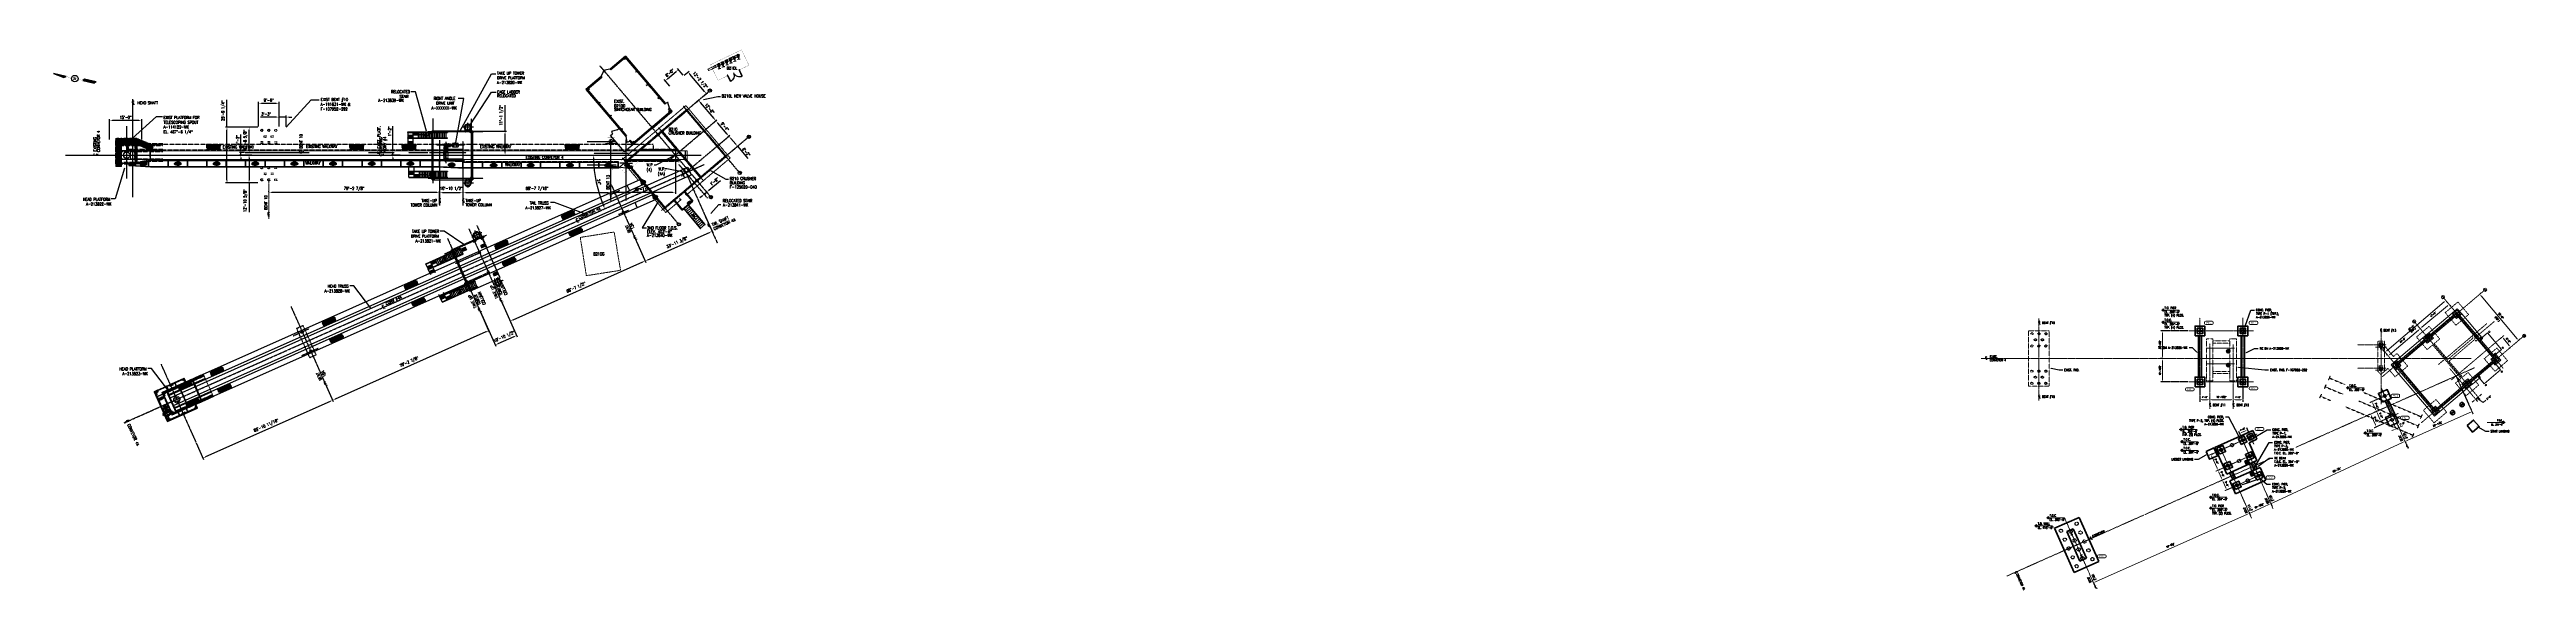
# Model space of a CAD drawing. Header units: inches. Extents: x -24529 to 23375, y -3182 to 1720.
# Drawn here: x -13339 to 451, y -1280 to 1720 of the extents above; entities that cross this region are included whole.
import ezdxf
from ezdxf import colors
from ezdxf.entities.mleader import LeaderData, LeaderLine
from ezdxf.enums import TextEntityAlignment as Align
from ezdxf.math import Vec2, Vec3

# ---------------------------------------------------------------- set-up
doc = ezdxf.new("R2010")
doc.units = ezdxf.units.IN
doc.header["$LTSCALE"] = 0.375
doc.header["$MEASUREMENT"] = 0
for name, pattern in [('CENTER', [2, 1.25, -0.25, 0.25, -0.25]), ('CENTER2', [1.125, 0.75, -0.125, 0.125, -0.125]), ('HIDDEN', [0.375, 0.25, -0.125]), ('HIDDEN2', [0.1875, 0.125, -0.0625]), ('PHANTOM2', [1.25, 0.625, -0.125, 0.125, -0.125, 0.125, -0.125]), ('XREF-GA CONVEYOR 4A$0$CENTER', [2, 1.25, -0.25, 0.25, -0.25]), ('XREF-GA CONVEYOR 4A$0$CENTER2', [1.125, 0.75, -0.125, 0.125, -0.125]), ('XREF-GA CONVEYOR 4A$0$HIDDEN', [0.375, 0.25, -0.125]), ('XREF-GA CONVEYOR 4A$0$PHANTOM', [2.5, 1.25, -0.25, 0.25, -0.25, 0.25, -0.25]), ('XREF-GA CONVEYOR 4A$0$PHANTOM2', [1.25, 0.625, -0.125, 0.125, -0.125, 0.125, -0.125])]:
    doc.linetypes.add(name, pattern=pattern)
for name, color, linetype in [('1', 1, 'Continuous'), ('2', 2, 'Continuous'), ('CENTER2', 7, 'Continuous'), ('HIDDEN', 252, 'HIDDEN'), ('NSTL', 1, 'Continuous'), ('STEEL', 1, 'Continuous'), ('XREF-GA CONVEYOR 4A$0$12', 6, 'XREF-GA CONVEYOR 4A$0$CENTER'), ('XREF-GA CONVEYOR 4A$0$A-SECT-MCUT', 7, 'Continuous'), ('XREF-GA CONVEYOR 4A$0$BLDG210D', 30, 'Continuous'), ('XREF-GA CONVEYOR 4A$0$CENTER', 3, 'XREF-GA CONVEYOR 4A$0$CENTER'), ('XREF-GA CONVEYOR 4A$0$CONV4A', 1, 'Continuous'), ('XREF-GA CONVEYOR 4A$0$DIM', 7, 'Continuous'), ('XREF-GA CONVEYOR 4A$0$DIMENS', 14, 'Continuous'), ('XREF-GA CONVEYOR 4A$0$existstl', 3, 'Continuous'), ('XREF-GA CONVEYOR 4A$0$HIDDEN', 252, 'XREF-GA CONVEYOR 4A$0$HIDDEN'), ('XREF-GA CONVEYOR 4A$0$NSTL', 1, 'Continuous'), ('XREF-GA CONVEYOR 4A$0$PHANTOM', 253, 'XREF-GA CONVEYOR 4A$0$PHANTOM2'), ('XREF-GA CONVEYOR 4A$0$Platf outline', 4, 'Continuous'), ('XREF-GA CONVEYOR 4A$0$STEEL-PHANTOM', 5, 'XREF-GA CONVEYOR 4A$0$PHANTOM2'), ('XREF-GA CONVEYOR 4A$0$TEXT', 1, 'Continuous'), ('XREF-GA CONVEYOR 4A$0$TXT', 3, 'Continuous')]:
    doc.layers.add(name, color=color, linetype=linetype)
for name, color, linetype, lineweight in [('A-Detl-Patt', 190, 'Continuous', 18), ('CENTER', 2, 'CENTER2', 15), ('DIM', 5, 'Continuous', 15), ('Mech_Existbldg', 5, 'Continuous', 13), ('Mech_Existstl', 3, 'Continuous', 13), ('PHANTOM', 253, 'PHANTOM2', 9), ('PILECAP', 3, 'Continuous', 35), ('S_PILE', 6, 'HIDDEN2', 25), ('TEXT', 3, 'Continuous', 15), ('TXT', 7, 'Continuous', 15), ('XREF-GA CONVEYOR 4A$0$A-Detl-Medm', 31, 'Continuous', 25), ('XREF-GA CONVEYOR 4A$0$A-Detl-Thin', 150, 'Continuous', 18), ('XREF-GA CONVEYOR 4A$0$A-Detl-Wide', 212, 'Continuous', 35), ('XREF-GA CONVEYOR 4A$0$A-Door', 1, 'Continuous', 25), ('XREF-GA CONVEYOR 4A$0$AS_0', 7, 'Continuous', 13), ('XREF-GA CONVEYOR 4A$0$Conv4', 4, 'Continuous', 13), ('XREF-GA CONVEYOR 4A$0$grating', 3, 'Continuous', 13), ('XREF-GA CONVEYOR 4A$0$LADDER', 1, 'Continuous', 25), ('XREF-GA CONVEYOR 4A$0$Mech_Existstl', 3, 'Continuous', 13), ('XREF-GA CONVEYOR 4A$0$Mech_Newbldg', 1, 'Continuous', 53), ('XREF-GA CONVEYOR 4A$0$Mech_Newstl', 1, 'Continuous', 53), ('XREF-GA CONVEYOR 4A$0$NEW-STRS', 1, 'Continuous', 40), ('XREF-GA CONVEYOR 4A$0$newstl', 1, 'Continuous', 50), ('XREF-GA CONVEYOR 4A$0$S-GRTG', 3, 'Continuous', 15), ('XREF-GA CONVEYOR 4A$0$S-GUARDRAIL', 3, 'XREF-GA CONVEYOR 4A$0$CENTER2', 15), ('XREF-GA CONVEYOR 4A$0$S-STEEL-EXT', 253, 'XREF-GA CONVEYOR 4A$0$PHANTOM2', 15), ('XREF-GA CONVEYOR 4A$0$STL-EXIST', 32, 'XREF-GA CONVEYOR 4A$0$PHANTOM2', 15), ('XREF-GA CONVEYOR 4A$0$STL-NEW', 1, 'Continuous', 40), ('XREF-GA CONVEYOR 4A$0$WALL-EXIST', 5, 'XREF-GA CONVEYOR 4A$0$PHANTOM2', 0), ('XREF-GA CONVEYOR 4A$0$X-STL', 40, 'XREF-GA CONVEYOR 4A$0$PHANTOM2', 5)]:
    doc.layers.add(name, color=color, linetype=linetype, lineweight=lineweight)
doc.styles.add('RomanS', font='romans.shx', dxfattribs={"width": 0.8})
doc.styles.add('Romans Narrow', font='ROMANS.SHX', dxfattribs={"width": 0.8, "height": 12})
doc.styles.add('SIMPLEX', font='SIMPLEX.shx', dxfattribs={"width": 0.75})
doc.styles.add('XREF-GA CONVEYOR 4A$0$Romans Narrow', font='ROMANS.SHX', dxfattribs={"width": 0.8, "height": 12})
doc.styles.add('XREF-GA CONVEYOR 4A$0$SIMPLEX', font='simplex.shx', dxfattribs={"width": 0.75})
doc.dimstyles.new('Linear Arch', dxfattribs={"dimscale": 0, "dimtxt": 12, "dimasz": 0.125, "dimexe": 0.0625, "dimexo": 0.03125, "dimgap": 0.0625, "dimtad": 1, "dimdec": 4, "dimzin": 7, "dimdsep": 46, "dimlunit": 4, "dimtxsty": 'Romans Narrow', "dimcen": 0, "dimclrd": 256, "dimclre": 256, "dimadec": 0, "dimazin": 0, "dimtfac": 1, "dimtdec": 4, "dimtmove": 0, "dimatfit": 3, "dimfxl": 0.03125, "dimfrac": 2, "dimtolj": 1, "dimtzin": 4, "dimlwd": -1, "dimlwe": -1, "dimarcsym": 0})
doc.dimstyles.new('PCI Arch-Arrow', dxfattribs={"dimscale": 0, "dimtxt": 0.09375, "dimasz": 0.125, "dimexe": 0.125, "dimexo": 0.0625, "dimgap": 0.09, "dimtad": 1, "dimdec": 4, "dimzin": 3, "dimdsep": 46, "dimlunit": 4, "dimtxsty": 'RomanS', "dimcen": 0.09, "dimclrd": 3, "dimclre": 3, "dimclrt": 3, "dimadec": 0, "dimazin": 0, "dimtfac": 0.75, "dimtdec": 4, "dimtmove": 0, "dimatfit": 3, "dimfxl": 1, "dimfrac": 1, "dimtolj": 1, "dimtzin": 0, "dimlwd": -1, "dimarcsym": 0})
doc.dimstyles.new('XREF-GA CONVEYOR 4A$0$Linear Arch', dxfattribs={"dimscale": 0, "dimtxt": 12, "dimasz": 0.125, "dimexe": 0.0625, "dimexo": 0.03125, "dimgap": 0.0625, "dimtad": 1, "dimdec": 4, "dimzin": 7, "dimdsep": 46, "dimlunit": 4, "dimtxsty": 'XREF-GA CONVEYOR 4A$0$Romans Narrow', "dimcen": 0, "dimclrd": 256, "dimclre": 256, "dimadec": 0, "dimazin": 0, "dimtfac": 1, "dimtdec": 4, "dimtmove": 0, "dimatfit": 3, "dimfxl": 0.03125, "dimfrac": 2, "dimtolj": 1, "dimtzin": 4, "dimlwd": -1, "dimlwe": -1, "dimarcsym": 0})
doc.dimstyles.new('XREF-GA CONVEYOR 4A$0$SIMPLEX', dxfattribs={"dimscale": 0, "dimtxt": 0.125, "dimasz": 0.11, "dimexe": 0.06, "dimexo": 0.0625, "dimgap": 0.03, "dimtad": 1, "dimdec": 4, "dimzin": 3, "dimdsep": 46, "dimlunit": 4, "dimtxsty": 'XREF-GA CONVEYOR 4A$0$SIMPLEX', "dimcen": 0.062, "dimaunit": 1, "dimadec": 0, "dimazin": 0, "dimtfac": 1, "dimtdec": 4, "dimtmove": 0, "dimatfit": 3, "dimfxl": 1, "dimfrac": 2, "dimtolj": 1, "dimtzin": 0, "dimarcsym": 0})
pattern_1 = [(114, (-1470.8373, -647.5436), (-1.6558011, -0.7372102), []), (204, (-1470.837, -647.5436), (2.94884, -6.623205), [])]
pattern_2 = [(90, (-269.6598, -182.1405), (-1.8125, 2e-16), []), (180, (-269.66, -182.1405), (-2e-15, -7.25), [])]
pattern_3 = [(90, (-197.1476, -206.5547), (-1.8125, -2e-14), []), (180, (-197.1476, -206.555), (1e-13, -7.25), [])]
pattern_4 = [(114, (-846.8981, -369.748), (-1.6558011, -0.7372102), []), (204, (-846.898, -369.748), (2.94884, -6.623205), [])]
pattern_5 = [(114, (-390.3177, -166.4652), (-1.6558011, -0.7372102), []), (204, (-390.318, -166.465), (2.94884, -6.623205), [])]
pattern_6 = [(114, (113.2366, 57.7316), (-1.6558011, -0.7372102), []), (204, (113.2366, 57.7316), (2.94884, -6.623205), [])]
pattern_7 = [(114, (484.0836, 222.8433), (-1.6558011, -0.7372102), []), (204, (484.0836, 222.843), (2.94884, -6.623205), [])]
pattern_8 = [(114, (-1647.9335, -726.3919), (-1.6558011, -0.7372102), []), (204, (-1647.9335, -726.392), (2.94884, -6.623205), [])]

# ---------------------------------------------------------------- blocks, each defined once
blk = doc.blocks.new('bal1')
blk.add_circle((0, 0), 0.188)
at = {"style": 'SIMPLEX', "width": 0.75}
blk.add_attdef('ITEM', text='', height=0.188, dxfattribs=at).set_placement((0, 0), align=Align.MIDDLE)
blk = doc.blocks.new('*D4')
at = {"layer": 'DEFPOINTS', "color": 0, "transparency": 16777216}
for p in [(2, 322), (2, 322), (-337, 36)]:
    blk.add_point(p, dxfattribs=at)
at = {"layer": 'DIM', "color": 3, "transparency": 16777216}
blk.add_line((-327, 43), (-7, 315), dxfattribs=at)
at = {"layer": 'DIM', "color": 3, "lineweight": -2, "transparency": 16777216}
for p, q in [((6, 318), (10, 313)), ((-340, 40), (-344, 45))]:
    blk.add_line(p, q, dxfattribs=at)
at = {"layer": 'DIM', "color": 3, "transparency": 16777216}
for points in [[(-8, 316), (-6, 313), (2, 322)], [(-329, 45), (-326, 42), (-337, 36)]]:
    blk.add_solid(points, dxfattribs=at)
at = {"layer": 'DIM', "color": 3, "transparency": 16777216, "insert": (-185, 164), "char_height": 9, "attachment_point": 5, "rotation": 40.2314, "style": 'RomanS'}
blk.add_mtext('\\A1;37\'-0"\\P(REF.)', dxfattribs=at)
blk = doc.blocks.new('*D5')
at = {"layer": 'DEFPOINTS', "color": 0, "transparency": 16777216}
for p in [(-140, 166), (-140, 166), (-319, 15)]:
    blk.add_point(p, dxfattribs=at)
at = {"layer": 'DIM', "color": 3, "transparency": 16777216}
blk.add_line((-310, 23), (-150, 158), dxfattribs=at)
at = {"layer": 'DIM', "color": 3, "lineweight": -2, "transparency": 16777216}
for p, q in [((-144, 171), (-148, 175)), ((-323, 19), (-327, 24))]:
    blk.add_line(p, q, dxfattribs=at)
at = {"layer": 'DIM', "color": 3, "transparency": 16777216}
for points in [[(-151, 160), (-148, 157), (-140, 166)], [(-311, 24), (-309, 21), (-319, 15)]]:
    blk.add_solid(points, dxfattribs=at)
at = {"layer": 'DIM', "color": 3, "transparency": 16777216, "insert": (-239, 101), "char_height": 9, "attachment_point": 5, "rotation": 40.2314, "style": 'RomanS'}
blk.add_mtext('\\A1;19\'-6"', dxfattribs=at)
blk = doc.blocks.new('*D6')
at = {"layer": 'DEFPOINTS', "color": 0, "transparency": 16777216}
for p in [(20, 302), (-140, 166), (-140, 166)]:
    blk.add_point(p, dxfattribs=at)
at = {"layer": 'DIM', "color": 3, "transparency": 16777216}
blk.add_line((11, 294), (-131, 174), dxfattribs=at)
at = {"layer": 'DIM', "color": 3, "lineweight": -2, "transparency": 16777216}
for p, q in [((24, 297), (28, 292)), ((-144, 171), (-148, 175))]:
    blk.add_line(p, q, dxfattribs=at)
at = {"layer": 'DIM', "color": 3, "transparency": 16777216}
for points in [[(9, 295), (12, 292), (20, 302)], [(-133, 175), (-130, 172), (-140, 166)]]:
    blk.add_solid(points, dxfattribs=at)
at = {"layer": 'DIM', "color": 3, "transparency": 16777216, "insert": (-69, 245), "char_height": 9, "attachment_point": 5, "rotation": 40.2314, "style": 'RomanS'}
blk.add_mtext('\\A1;17\'-6"', dxfattribs=at)
blk = doc.blocks.new('*D7')
at = {"layer": 'DEFPOINTS', "color": 0, "transparency": 16777216}
for p in [(59, -97), (-314, -263), (-225, -462)]:
    blk.add_point(p, dxfattribs=at)
at = {"layer": 'DIM', "color": 3, "linetype": 'CENTER2', "lineweight": -2, "transparency": 16777216}
blk.add_line((61, -103), (152, -307), dxfattribs=at)
at = {"layer": 'DIM', "color": 3, "transparency": 16777216}
blk.add_line((136, -301), (-214, -457), dxfattribs=at)
for points in [[(135, -299), (137, -303), (147, -296)], [(-215, -455), (-213, -459), (-225, -462)]]:
    blk.add_solid(points, dxfattribs=at)
at = {"layer": 'DIM', "color": 3, "transparency": 16777216, "insert": (-45, -365), "char_height": 9, "attachment_point": 5, "rotation": 24, "style": 'RomanS'}
blk.add_mtext('\\A1;33\'-11{\\H0.750000x;\\S3#8;}"', dxfattribs=at)
blk = doc.blocks.new('*D8')
at = {"layer": 'DEFPOINTS', "color": 0, "transparency": 16777216}
for p in [(-1306, -534), (-1267, -622), (-1267, -622)]:
    blk.add_point(p, dxfattribs=at)
at = {"layer": 'DIM', "color": 3, "lineweight": -2, "transparency": 16777216}
for p, q in [((-1301, -532), (-1295, -529)), ((-1262, -619), (-1256, -617))]:
    blk.add_line(p, q, dxfattribs=at)
at = {"layer": 'DIM', "color": 3, "transparency": 16777216}
blk.add_line((-1301, -545), (-1272, -611), dxfattribs=at)
for points in [[(-1299, -544), (-1303, -546), (-1306, -534)], [(-1270, -610), (-1274, -612), (-1267, -622)]]:
    blk.add_solid(points, dxfattribs=at)
at = {"layer": 'DIM', "color": 3, "transparency": 16777216, "insert": (-1274, -572), "char_height": 9, "attachment_point": 5, "rotation": 294, "style": 'RomanS'}
blk.add_mtext('\\A1;8\'-0"', dxfattribs=at)
blk = doc.blocks.new('*D9')
at = {"layer": 'DEFPOINTS', "color": 0, "transparency": 16777216}
for p in [(-1267, -622), (-1243, -676), (-1243, -676)]:
    blk.add_point(p, dxfattribs=at)
at = {"layer": 'DIM', "color": 3, "lineweight": -2, "transparency": 16777216}
for p, q in [((-1262, -619), (-1256, -617)), ((-1237, -674), (-1232, -672))]:
    blk.add_line(p, q, dxfattribs=at)
at = {"layer": 'DIM', "color": 3, "transparency": 16777216}
blk.add_line((-1262, -633), (-1248, -666), dxfattribs=at)
for points in [[(-1260, -632), (-1264, -633), (-1267, -622)], [(-1246, -665), (-1249, -666), (-1243, -676)]]:
    blk.add_solid(points, dxfattribs=at)
at = {"layer": 'DIM', "color": 3, "transparency": 16777216, "insert": (-1242, -643), "char_height": 9, "attachment_point": 5, "rotation": 294, "style": 'RomanS'}
blk.add_mtext('\\A1;5\'-0"', dxfattribs=at)
blk = doc.blocks.new('*D10')
at = {"layer": 'DEFPOINTS', "color": 0, "transparency": 16777216}
for p in [(-1243, -676), (-1218, -731), (-1218, -731)]:
    blk.add_point(p, dxfattribs=at)
at = {"layer": 'DIM', "color": 3, "transparency": 16777216}
blk.add_line((-1238, -687), (-1223, -720), dxfattribs=at)
at = {"layer": 'DIM', "color": 3, "lineweight": -2, "transparency": 16777216}
for p, q in [((-1237, -674), (-1232, -672)), ((-1213, -729), (-1207, -726))]:
    blk.add_line(p, q, dxfattribs=at)
at = {"layer": 'DIM', "color": 3, "transparency": 16777216}
for points in [[(-1236, -687), (-1240, -688), (-1243, -676)], [(-1221, -720), (-1225, -721), (-1218, -731)]]:
    blk.add_solid(points, dxfattribs=at)
at = {"layer": 'DIM', "color": 3, "transparency": 16777216, "insert": (-1218, -698), "char_height": 9, "attachment_point": 5, "rotation": 294, "style": 'RomanS'}
blk.add_mtext('\\A1;5\'-0"', dxfattribs=at)
blk = doc.blocks.new('*D11')
at = {"layer": 'DEFPOINTS', "color": 0, "transparency": 16777216}
for p in [(-225, -461), (-972, -808), (-972, -808)]:
    blk.add_point(p, dxfattribs=at)
at = {"layer": 'DIM', "color": 3, "transparency": 16777216}
blk.add_line((-236, -466), (-961, -803), dxfattribs=at)
at = {"layer": 'DIM', "color": 3, "lineweight": -2, "transparency": 16777216}
for p, q in [((-223, -466), (-220, -471)), ((-970, -813), (-967, -819))]:
    blk.add_line(p, q, dxfattribs=at)
at = {"layer": 'DIM', "color": 3, "transparency": 16777216}
for points in [[(-237, -464), (-235, -467), (-225, -461)], [(-962, -801), (-961, -805), (-972, -808)]]:
    blk.add_solid(points, dxfattribs=at)
at = {"layer": 'DIM', "color": 3, "transparency": 16777216, "insert": (-605, -620), "char_height": 9, "attachment_point": 5, "rotation": 24.9319, "style": 'RomanS'}
blk.add_mtext('\\A1;68\'-7{\\H0.750000x;\\S3#4;}"', dxfattribs=at)
blk = doc.blocks.new('*D12')
at = {"layer": 'DEFPOINTS', "color": 0, "transparency": 16777216}
for p in [(-977, -797), (-1096, -850), (-1092, -861)]:
    blk.add_point(p, dxfattribs=at)
at = {"layer": 'DIM', "color": 3, "transparency": 16777216}
blk.add_line((-983, -813), (-1081, -856), dxfattribs=at)
at = {"layer": 'DIM', "color": 3, "lineweight": -2, "transparency": 16777216}
for p, q in [((-975, -802), (-967, -819)), ((-1094, -855), (-1087, -872))]:
    blk.add_line(p, q, dxfattribs=at)
at = {"layer": 'DIM', "color": 3, "transparency": 16777216}
for points in [[(-984, -811), (-983, -814), (-972, -808)], [(-1081, -854), (-1080, -858), (-1092, -861)]]:
    blk.add_solid(points, dxfattribs=at)
at = {"layer": 'DIM', "color": 3, "transparency": 16777216, "insert": (-1038, -820), "char_height": 9, "attachment_point": 5, "rotation": 24, "style": 'RomanS'}
blk.add_mtext('\\A1;10\'-10{\\H0.750000x;\\S1#2;}"', dxfattribs=at)
blk = doc.blocks.new('*D13')
at = {"layer": 'DEFPOINTS', "color": 0, "transparency": 16777216}
for p in [(-1096, -850), (-1960, -1248), (-1960, -1248)]:
    blk.add_point(p, dxfattribs=at)
at = {"layer": 'DIM', "color": 3, "transparency": 16777216}
blk.add_line((-1103, -866), (-1949, -1243), dxfattribs=at)
at = {"layer": 'DIM', "color": 3, "lineweight": -2, "transparency": 16777216}
for p, q in [((-1094, -855), (-1087, -872)), ((-1958, -1253), (-1955, -1259))]:
    blk.add_line(p, q, dxfattribs=at)
at = {"layer": 'DIM', "color": 3, "transparency": 16777216}
for points in [[(-1103, -864), (-1102, -868), (-1092, -861)], [(-1950, -1241), (-1948, -1245), (-1960, -1248)]]:
    blk.add_solid(points, dxfattribs=at)
at = {"layer": 'DIM', "color": 3, "transparency": 16777216, "insert": (-1532, -1040), "char_height": 9, "attachment_point": 5, "rotation": 24, "style": 'RomanS'}
blk.add_mtext('\\A1;79\'-2{\\H0.750000x;\\S7#8;}"', dxfattribs=at)
blk = doc.blocks.new('*D14')
at = {"layer": 'DEFPOINTS', "color": 0, "transparency": 16777216}
for p in [(-406, -238), (-384, -294), (-381, -293)]:
    blk.add_point(p, dxfattribs=at)
at = {"layer": 'DIM', "color": 3, "lineweight": -2, "transparency": 16777216}
for p, q in [((-411, -241), (-419, -244)), ((-387, -296), (-395, -299))]:
    blk.add_line(p, q, dxfattribs=at)
at = {"layer": 'DIM', "color": 3, "transparency": 16777216}
blk.add_line((-404, -250), (-389, -283), dxfattribs=at)
for points in [[(-402, -250), (-405, -251), (-408, -239)], [(-387, -282), (-391, -284), (-384, -294)]]:
    blk.add_solid(points, dxfattribs=at)
at = {"layer": 'DIM', "color": 3, "transparency": 16777216, "insert": (-383, -261), "char_height": 9, "attachment_point": 5, "rotation": 294, "style": 'RomanS'}
blk.add_mtext('\\A1;5\'-0"', dxfattribs=at)
blk = doc.blocks.new('*D15')
at = {"layer": 'DEFPOINTS', "color": 0, "transparency": 16777216}
for p in [(-384, -294), (-360, -349), (-360, -349)]:
    blk.add_point(p, dxfattribs=at)
at = {"layer": 'DIM', "color": 3, "lineweight": -2, "transparency": 16777216}
for p, q in [((-379, -292), (-373, -289)), ((-354, -347), (-349, -344))]:
    blk.add_line(p, q, dxfattribs=at)
at = {"layer": 'DIM', "color": 3, "transparency": 16777216}
blk.add_line((-379, -305), (-365, -338), dxfattribs=at)
for points in [[(-377, -304), (-381, -306), (-384, -294)], [(-363, -337), (-366, -339), (-360, -349)]]:
    blk.add_solid(points, dxfattribs=at)
at = {"layer": 'DIM', "color": 3, "transparency": 16777216, "insert": (-359, -316), "char_height": 9, "attachment_point": 5, "rotation": 294, "style": 'RomanS'}
blk.add_mtext('\\A1;5\'-0"', dxfattribs=at)
blk = doc.blocks.new('*D17')
at = {"transparency": 16777216}
for p, q in [((-12351, 1287), (-12351, 1439)), ((-12179, 1287), (-12359, 1287)), ((-12351, 993), (-12351, 1271)), ((-12179, 977), (-12359, 977))]:
    blk.add_line(p, q, dxfattribs=at)
for points in [[(-12354, 1271), (-12348, 1271), (-12351, 1287)], [(-12354, 993), (-12348, 993), (-12351, 977)]]:
    blk.add_solid(points, dxfattribs=at)
at = {"layer": 'DEFPOINTS', "color": 0, "transparency": 16777216}
for p in [(-12351, 1287), (-12175, 1287), (-12175, 977)]:
    blk.add_point(p, dxfattribs=at)
at = {"color": 0, "transparency": 16777216, "insert": (-12371, 1379), "char_height": 16, "attachment_point": 5, "rotation": 90, "style": 'SIMPLEX'}
blk.add_mtext('\\A1;25\'-9 1/4"', dxfattribs=at)
blk = doc.blocks.new('*D18')
at = {"transparency": 16777216}
for p, q in [((-11428, 1162), (-11428, 1294)), ((-11564, 1146), (-11420, 1146)), ((-11387, 1132), (-11436, 1132)), ((-11428, 1132), (-11428, 1146)), ((-11428, 1116), (-11428, 1100))]:
    blk.add_line(p, q, dxfattribs=at)
for points in [[(-11430, 1162), (-11425, 1162), (-11428, 1146)], [(-11430, 1116), (-11425, 1116), (-11428, 1132)]]:
    blk.add_solid(points, dxfattribs=at)
at = {"layer": 'DEFPOINTS', "color": 0, "transparency": 16777216}
for p in [(-11568, 1146), (-11428, 1132), (-11383, 1132)]:
    blk.add_point(p, dxfattribs=at)
at = {"color": 0, "transparency": 16777216, "insert": (-11445, 1264), "char_height": 16, "attachment_point": 5, "rotation": 90, "style": 'SIMPLEX'}
blk.add_mtext('\\A1;1\'-2"', dxfattribs=at)
blk = doc.blocks.new('*D19')
at = {"transparency": 16777216}
for p, q in [((-11167, 928), (-11167, 932)), ((-11151, 924), (-11053, 924)), ((-11037, 928), (-11037, 932))]:
    blk.add_line(p, q, dxfattribs=at)
for points in [[(-11151, 926), (-11151, 921), (-11167, 924)], [(-11053, 926), (-11053, 921), (-11037, 924)]]:
    blk.add_solid(points, dxfattribs=at)
at = {"layer": 'DEFPOINTS', "color": 0, "transparency": 16777216}
for p in [(-11167, 924), (-11037, 924), (-11037, 924)]:
    blk.add_point(p, dxfattribs=at)
at = {"color": 0, "transparency": 16777216, "insert": (-11102, 944), "char_height": 16, "attachment_point": 5, "style": 'SIMPLEX'}
blk.add_mtext('\\A1;10\'-10 1/2"', dxfattribs=at)
blk = doc.blocks.new('*D20')
at = {"transparency": 16777216}
for p, q in [((-13005, 1219), (-13005, 1333)), ((-12841, 1325), (-12989, 1325)), ((-12825, 1219), (-12825, 1333))]:
    blk.add_line(p, q, dxfattribs=at)
for points in [[(-12989, 1327), (-12989, 1322), (-13005, 1325)], [(-12841, 1327), (-12841, 1322), (-12825, 1325)]]:
    blk.add_solid(points, dxfattribs=at)
at = {"layer": 'DEFPOINTS', "color": 0, "transparency": 16777216}
for p in [(-13005, 1325), (-13005, 1215), (-12825, 1215)]:
    blk.add_point(p, dxfattribs=at)
at = {"color": 0, "transparency": 16777216, "insert": (-12915, 1342), "char_height": 16, "attachment_point": 5, "style": 'SIMPLEX'}
blk.add_mtext('\\A1;15\'-0"', dxfattribs=at)
blk = doc.blocks.new('*D21')
at = {"transparency": 16777216}
for p, q in [((-12077, 1344), (-12164, 1344)), ((-12061, 1291), (-12061, 1352)), ((-12022, 1344), (-12061, 1344)), ((-12022, 1291), (-12022, 1352)), ((-12006, 1344), (-11990, 1344))]:
    blk.add_line(p, q, dxfattribs=at)
for points in [[(-12077, 1346), (-12077, 1341), (-12061, 1344)], [(-12006, 1346), (-12006, 1341), (-12022, 1344)]]:
    blk.add_solid(points, dxfattribs=at)
at = {"layer": 'DEFPOINTS', "color": 0, "transparency": 16777216}
for p in [(-12061, 1287), (-12022, 1344), (-12022, 1287)]:
    blk.add_point(p, dxfattribs=at)
at = {"color": 0, "transparency": 16777216, "insert": (-12133, 1361), "char_height": 16, "attachment_point": 5, "style": 'SIMPLEX'}
blk.add_mtext('\\A1;3\'-3"', dxfattribs=at)
blk = doc.blocks.new('*D22')
at = {"transparency": 16777216}
for p, q in [((-12175, 1291), (-12175, 1429)), ((-12159, 1421), (-12077, 1421)), ((-12061, 1291), (-12061, 1429))]:
    blk.add_line(p, q, dxfattribs=at)
for points in [[(-12159, 1423), (-12159, 1418), (-12175, 1421)], [(-12077, 1423), (-12077, 1418), (-12061, 1421)]]:
    blk.add_solid(points, dxfattribs=at)
at = {"layer": 'DEFPOINTS', "color": 0, "transparency": 16777216}
for p in [(-12061, 1421), (-12175, 1287), (-12061, 1287)]:
    blk.add_point(p, dxfattribs=at)
at = {"color": 0, "transparency": 16777216, "insert": (-12118, 1438), "char_height": 16, "attachment_point": 5, "style": 'SIMPLEX'}
blk.add_mtext('\\A1;9\'-6"', dxfattribs=at)
blk = doc.blocks.new('*D23')
at = {"transparency": 16777216}
for p, q in [((-9743, 1423), (-9720, 1442)), ((-9639, 1335), (-9715, 1425)), ((-9658, 1298), (-9623, 1328))]:
    blk.add_line(p, q, dxfattribs=at)
for points in [[(-9713, 1427), (-9717, 1423), (-9726, 1437)], [(-9637, 1337), (-9641, 1333), (-9629, 1323)]]:
    blk.add_solid(points, dxfattribs=at)
at = {"layer": 'DEFPOINTS', "color": 0, "transparency": 16777216}
for p in [(-9746, 1420), (-9726, 1437), (-9661, 1296)]:
    blk.add_point(p, dxfattribs=at)
at = {"color": 0, "transparency": 16777216, "insert": (-9664, 1391), "char_height": 16, "attachment_point": 5, "rotation": 310.2314, "style": 'SIMPLEX'}
blk.add_mtext('\\A1;12\'-6"', dxfattribs=at)
blk = doc.blocks.new('*D24')
at = {"transparency": 16777216}
for p, q in [((-9854, 1170), (-9854, 916)), ((-10213, 898), (-10213, 932)), ((-9870, 924), (-10197, 924))]:
    blk.add_line(p, q, dxfattribs=at)
for points in [[(-10197, 926), (-10197, 921), (-10213, 924)], [(-9870, 926), (-9870, 921), (-9854, 924)]]:
    blk.add_solid(points, dxfattribs=at)
at = {"layer": 'DEFPOINTS', "color": 0, "transparency": 16777216}
for p in [(-9854, 1174), (-10213, 924), (-10213, 894)]:
    blk.add_point(p, dxfattribs=at)
at = {"color": 0, "transparency": 16777216, "insert": (-10044, 941), "char_height": 16, "attachment_point": 5, "style": 'SIMPLEX'}
blk.add_mtext('\\A1;29\'-11"', dxfattribs=at)
blk = doc.blocks.new('*D25')
at = {"transparency": 16777216}
for p, q in [((-10803, 1266), (-10803, 1410)), ((-10985, 1266), (-10795, 1266)), ((-10803, 1148), (-10803, 1250)), ((-10956, 1132), (-10795, 1132))]:
    blk.add_line(p, q, dxfattribs=at)
for points in [[(-10805, 1250), (-10800, 1250), (-10803, 1266)], [(-10805, 1148), (-10800, 1148), (-10803, 1132)]]:
    blk.add_solid(points, dxfattribs=at)
at = {"layer": 'DEFPOINTS', "color": 0, "transparency": 16777216}
for p in [(-10989, 1266), (-10960, 1132), (-10803, 1132)]:
    blk.add_point(p, dxfattribs=at)
at = {"color": 0, "transparency": 16777216, "insert": (-10823, 1354), "char_height": 16, "attachment_point": 5, "rotation": 90, "style": 'SIMPLEX'}
blk.add_mtext('\\A1;11\'-1 1/2"', dxfattribs=at)
blk = doc.blocks.new('*D26')
at = {"transparency": 16777216}
for p, q in [((-12212, 1132), (-12236, 1132)), ((-12228, 1116), (-12228, 993)), ((-12179, 977), (-12236, 977)), ((-12228, 977), (-12228, 815))]:
    blk.add_line(p, q, dxfattribs=at)
for points in [[(-12231, 1116), (-12225, 1116), (-12228, 1132)], [(-12231, 993), (-12225, 993), (-12228, 977)]]:
    blk.add_solid(points, dxfattribs=at)
at = {"layer": 'DEFPOINTS', "color": 0, "transparency": 16777216}
for p in [(-12228, 1132), (-12208, 1132), (-12175, 977)]:
    blk.add_point(p, dxfattribs=at)
at = {"color": 0, "transparency": 16777216, "insert": (-12248, 879), "char_height": 16, "attachment_point": 5, "rotation": 90, "style": 'SIMPLEX'}
blk.add_mtext('\\A1;12\'-10 5/8"', dxfattribs=at)
blk = doc.blocks.new('*D27')
at = {"transparency": 16777216}
for p, q in [((-12274, 1162), (-12274, 1247)), ((-12254, 1146), (-12282, 1146)), ((-12219, 1132), (-12282, 1132)), ((-12274, 1132), (-12274, 1146)), ((-12274, 1116), (-12274, 1100))]:
    blk.add_line(p, q, dxfattribs=at)
for points in [[(-12276, 1162), (-12271, 1162), (-12274, 1146)], [(-12276, 1116), (-12271, 1116), (-12274, 1132)]]:
    blk.add_solid(points, dxfattribs=at)
at = {"layer": 'DEFPOINTS', "color": 0, "transparency": 16777216}
for p in [(-12274, 1146), (-12250, 1146), (-12215, 1132)]:
    blk.add_point(p, dxfattribs=at)
at = {"color": 0, "transparency": 16777216, "insert": (-12291, 1216), "char_height": 16, "attachment_point": 5, "rotation": 90, "style": 'SIMPLEX'}
blk.add_mtext('\\A1;1\'-2"', dxfattribs=at)
blk = doc.blocks.new('*D28')
at = {"transparency": 16777216}
for p, q in [((-12179, 1287), (-12236, 1287)), ((-12228, 1162), (-12228, 1271)), ((-12246, 1146), (-12220, 1146))]:
    blk.add_line(p, q, dxfattribs=at)
for points in [[(-12230, 1271), (-12225, 1271), (-12228, 1287)], [(-12230, 1162), (-12225, 1162), (-12228, 1146)]]:
    blk.add_solid(points, dxfattribs=at)
at = {"layer": 'DEFPOINTS', "color": 0, "transparency": 16777216}
for p in [(-12228, 1287), (-12175, 1287), (-12250, 1146)]:
    blk.add_point(p, dxfattribs=at)
at = {"color": 0, "transparency": 16777216, "insert": (-12248, 1216), "char_height": 16, "attachment_point": 5, "rotation": 90, "style": 'SIMPLEX'}
blk.add_mtext('\\A1;11\'-8 5/8"', dxfattribs=at)
blk = doc.blocks.new('XREF-GA CONVEYOR 4A$0$bal1')
blk.add_circle((0, 0), 0.188)
at = {"style": 'XREF-GA CONVEYOR 4A$0$SIMPLEX', "width": 0.75}
blk.add_attdef('ITEM', text='', height=0.188, dxfattribs=at).set_placement((0, 0), align=Align.MIDDLE)
blk = doc.blocks.new('XREF-GA CONVEYOR 4A$0$CION4 DRIV PLAN')
at = {"layer": 'XREF-GA CONVEYOR 4A$0$CENTER'}
blk.add_line((-55, 76), (-55, -19), dxfattribs=at)
at = {"layer": 'XREF-GA CONVEYOR 4A$0$DIMENS'}
for p, q in [((-69, 56), (-69, 51)), ((-65, 56), (-69, 56)), ((-65, 51), (-69, 51)), ((-65, 67), (-65, 40)), ((-65, 60), (-46, 60)), ((-65, 44), (-46, 44)), ((-62, 70), (-48, 70)), ((-62, 38), (-48, 38)), ((-62, -8), (-62, 26)), ((-62, 26), (-59, 26)), ((-62, 21), (-62, 22)), ((-62, 15), (-62, 21)), ((-62, 16), (-62, 20)), ((-62, 15), (-62, 14)), ((-62, 12), (-62, 13)), ((-62, 7), (-62, 12)), ((-62, 7), (-62, 11)), ((-62, 6), (-62, 5)), ((-62, 3), (-62, 4)), ((-62, -3), (-62, 3)), ((-62, -2), (-62, 2)), ((-55, 34), (-59, 34)), ((-59, 33), (-55, 33)), ((-59, 33), (-59, 32)), ((-59, 33), (-59, 33)), ((-59, 32), (-55, 32)), ((-55, 31), (-59, 31)), ((-59, -8), (-59, 27)), ((-59, 27), (-52, 27)), ((-58, 36), (-58, 34)), ((-52, 36), (-58, 36)), ((-58, 31), (-58, 30)), ((-52, 30), (-58, 30)), ((-56, 36), (-56, 38)), ((-56, 33), (-54, 33)), ((-56, 33), (-56, 33)), ((-56, 33), (-55, 33)), ((-56, 30), (-56, 33)), ((-56, 27), (-56, 30)), ((-55, 34), (-52, 34)), ((-55, 33), (-54, 33)), ((-55, 30), (-55, 33)), ((-55, 30), (-55, 33)), ((-51, 33), (-55, 33)), ((-51, 32), (-55, 32)), ((-55, 31), (-52, 31)), ((-55, 29), (-55, 30)), ((-55, 29), (-55, 30)), ((-54, 36), (-54, 38)), ((-54, 33), (-54, 33)), ((-54, 30), (-54, 33)), ((-54, 27), (-54, 30)), ((-52, 36), (-52, 34)), ((-52, 31), (-52, 30)), ((-52, -8), (-52, 27)), ((-52, 26), (-48, 26)), ((-51, 33), (-51, 32)), ((-51, 33), (-51, 33)), ((-48, -8), (-48, 26)), ((-48, 21), (-48, 22)), ((-48, 15), (-48, 21)), ((-48, 16), (-48, 20)), ((-48, 15), (-48, 14)), ((-48, 12), (-48, 13)), ((-48, 7), (-48, 12)), ((-48, 7), (-48, 11)), ((-48, 6), (-48, 5)), ((-48, 3), (-48, 4)), ((-48, -3), (-48, 3)), ((-48, 2), (-46, 2)), ((-48, -2), (-48, 2)), ((-46, 40), (-46, 67)), ((-46, -9), (-46, 9)), ((-46, 9), (-41, 9)), ((-41, -12), (-41, 12)), ((-40, -13), (-40, 12)), ((-40, -13), (-40, 12)), ((-40, 12), (-39, 12)), ((-39, -13), (-39, 12)), ((-39, -12), (-39, 12)), ((-39, 9), (-34, 9)), ((-34, -9), (-34, 9)), ((-31, 2), (-34, 2)), ((-31, 6), (-31, -6)), ((-31, 6), (-23, 6)), ((-23, 4), (-31, 4)), ((-23, 6), (-23, -6)), ((-19, 2), (-23, 2)), ((-19, 12), (-19, -12)), ((19, 12), (19, -12)), ((23, 2), (19, 2)), ((23, 6), (23, -6)), ((23, 6), (31, 6)), ((31, 4), (23, 4)), ((31, 6), (31, -6)), ((38, 2), (31, 2)), ((38, 2), (38, -2)), ((38, 2), (38, -2)), ((38, 2), (38, 2)), ((-62, -3), (-62, -4)), ((-62, -8), (-48, -8)), ((-61, -10), (-61, -8)), ((-61, -10), (-50, -10)), ((-50, -10), (-50, -8)), ((-48, -2), (-46, -2)), ((-48, -3), (-48, -4)), ((-46, -9), (-41, -9)), ((-40, -13), (-39, -13)), ((-39, -9), (-34, -9)), ((-31, -2), (-34, -2)), ((-23, -5), (-31, -5)), ((-31, -6), (-23, -6)), ((-19, -2), (-23, -2)), ((23, -2), (19, -2)), ((31, -5), (23, -5)), ((23, -6), (31, -6)), ((38, -2), (31, -2)), ((38, -2), (38, -2))]:
    blk.add_line(p, q, dxfattribs=at)
for centre, radius, start, end in [((-62, 67), 2.75, 90, 180), ((-62, 40), 2.75, 180, 270), ((-62, 21), 0.5, 135, 180), ((-62, 15), 0.5, 180, 225), ((-62, 12), 0.5, 135, 180), ((-62, 7), 0.5, 180, 225), ((-62, 3), 0.5, 135, 180), ((-58, 32), 2.12, 118.2156, 145.8814), ((-58, 33), 2.12, 214.1186, 241.7844), ((-55, 29), 0.313, 180, 0), ((-53, 32), 2.12, 34.1186, 61.7844), ((-53, 33), 2.12, 298.2156, 325.8814), ((-48, 67), 2.75, 0, 90), ((-48, 40), 2.75, 270, 0), ((-48, 21), 0.5, 0, 45), ((-48, 15), 0.5, 315, 0), ((-48, 12), 0.5, 0, 45), ((-48, 7), 0.5, 315, 0), ((-48, 3), 0.5, 0, 45), ((-40, 12), 0.875, 115.2472, 180), ((-39, 12), 0.875, 0, 64.7528), ((-62, -3), 0.5, 180, 225), ((-48, -3), 0.5, 315, 0), ((-40, -12), 0.875, 180, 244.7528), ((-39, -12), 0.875, 295.2472, 0)]:
    blk.add_arc(centre, radius, start, end, dxfattribs=at)
at = {"layer": 'XREF-GA CONVEYOR 4A$0$HIDDEN'}
for p, q in [((-19, 12), (19, 12)), ((-19, -12), (19, -12))]:
    blk.add_line(p, q, dxfattribs=at)
blk = doc.blocks.new('XREF-GA CONVEYOR 4A$0$A$C749772B7')
at = {"layer": 'XREF-GA CONVEYOR 4A$0$CENTER'}
blk.add_line((-34, -15), (-34, 103), dxfattribs=at)
at = {"layer": 'XREF-GA CONVEYOR 4A$0$existstl'}
for p, q in [((-130, 89), (-34, 89)), ((-130, 81), (-130, 89)), ((-130, 81), (-34, 81)), ((-130, 35), (-34, 35)), ((-130, 27), (-130, 35)), ((-130, 27), (-34, 27)), ((-126, 85), (-126, 91)), ((-126, 91), (-126, 91)), ((-126, 88), (-126, 91)), ((-126, 88), (-126, 85)), ((-126, 85), (-126, 85)), ((-34, 89), (-34, 81)), ((-34, 27), (-34, 35))]:
    blk.add_line(p, q, dxfattribs=at)
blk.add_lwpolyline([(-30, 89), (-30, 28), (-34, 28), (-34, 89)], close=True, dxfattribs=at)
at = {"layer": 'XREF-GA CONVEYOR 4A$0$HIDDEN', "linetype": 'XREF-GA CONVEYOR 4A$0$HIDDEN'}
for p, q in [((-130, 85), (-34, 85)), ((-130, 85), (-34, 85)), ((-130, 31), (-34, 31)), ((-130, 31), (-34, 31))]:
    blk.add_line(p, q, dxfattribs=at)
at = {"layer": 'XREF-GA CONVEYOR 4A$0$TXT', "rotation": 90}
blk.add_blockref('XREF-GA CONVEYOR 4A$0$CION4 DRIV PLAN', (-34, 58), dxfattribs=at)
blk = doc.blocks.new('XREF-GA CONVEYOR 4A$0$A$C068F74BA')
at = {"layer": 'XREF-GA CONVEYOR 4A$0$A-SECT-MCUT', "rotation": 270}
blk.add_blockref('XREF-GA CONVEYOR 4A$0$A$C749772B7', (0, 0), dxfattribs=at)
blk = doc.blocks.new('XREF-GA CONVEYOR 4A$0$A$C5F413E49')
at = {"layer": 'XREF-GA CONVEYOR 4A$0$PHANTOM'}
for p, q in [((-60, -48), (-60, 92)), ((-56, 92), (-29, 92)), ((-33, -44), (-33, 87)), ((202, 59), (-33, 59)), ((-33, 58), (202, 58)), ((-29, 92), (56, 92)), ((-29, 23), (202, 23)), ((9, 58), (9, 24)), ((9, 27), (202, 27)), ((202, 27), (9, 27)), ((46, 92), (46, -45)), ((48, 92), (46, 92)), ((48, 92), (48, 78)), ((48, -45), (48, 92)), ((48, 92), (48, -45)), ((58, 92), (56, 92)), ((56, 92), (56, -45)), ((56, -44), (56, 92)), ((58, -44), (58, 92)), ((58, 92), (133, 60)), ((131, -27), (131, 62)), ((-29, -48), (-56, -48)), ((-29, -23), (202, -23)), ((56, -42), (-29, -42)), ((56, -45), (-29, -45)), ((56, -45), (-29, -45)), ((-29, -45), (-29, -48)), ((-29, -45), (56, -45)), ((56, -46), (-29, -46)), ((-29, -49), (-29, -48)), ((-29, -49), (56, -49)), ((131, -27), (56, -42)), ((132, -30), (56, -45)), ((56, -45), (132, -30)), ((56, -45), (132, -30)), ((56, -46), (132, -31)), ((56, -45), (56, -42)), ((56, -45), (56, -49)), ((131, -27), (132, -34)), ((132, -30), (202, -30)), ((132, -30), (202, -30)), ((132, -30), (202, -30)), ((132, -31), (202, -31))]:
    blk.add_line(p, q, dxfattribs=at)
for points in [[(-56, -48), (-56, 92), (-61, 92), (-61, -48)], [(-56, 87), (-29, 87), (-29, 92), (-56, 92)], [(-29, -44), (-29, 87), (-34, 87), (-34, -44)], [(-29, 87), (56, 87), (56, 92), (-29, 92)], [(7, 58), (7, 24), (9, 24), (9, 58)], [(133, -27), (133, 62), (131, 62), (131, -27)], [(-29, -44), (-56, -44), (-56, -48), (-29, -48)]]:
    blk.add_lwpolyline(points, close=True, dxfattribs=at)
for points in [[(202, 62), (-33, 62), (-33, 58), (202, 58)], [(202, 58), (-33, 58), (-33, 54), (202, 54)], [(202, 24), (-29, 24), (-29, 20), (202, 20)], [(202, 32), (9, 32)], [(9, 27), (202, 27)], [(58, 88), (132, 57), (133, 60), (58, 92)], [(202, -24), (-29, -24), (-29, -20), (202, -20)], [(56, -49), (132, -34), (202, -34)], [(202, -27), (131, -27)]]:
    blk.add_lwpolyline(points, dxfattribs=at)
blk = doc.blocks.new('XREF-GA CONVEYOR 4A$0$Grating Plan')
at = {"layer": 'XREF-GA CONVEYOR 4A$0$existstl'}
blk.add_line((0, 0), (23, 0), dxfattribs=at)
at = {"layer": 'XREF-GA CONVEYOR 4A$0$grating', "linetype": 'Continuous'}
for p, q in [((1, 0), (1, -16)), ((2, 0), (2, -16)), ((4, 0), (4, -16)), ((5, 0), (5, -14)), ((5, 0), (5, -16)), ((7, 0), (7, -16)), ((7, 0), (7, -16)), ((8, 0), (8, -16)), ((10, 0), (10, -16)), ((11, 0), (11, -16)), ((13, 0), (13, -16)), ((14, 0), (14, -16)), ((14, 0), (14, -16)), ((16, 0), (16, -16)), ((17, 0), (17, -16)), ((19, 0), (19, -16)), ((20, 0), (20, -16)), ((22, 0), (22, -16)), ((23, 0), (23, -16)), ((0, -3), (26, -3)), ((0, -7), (17, -7)), ((0, -11), (17, -11)), ((0, -15), (17, -15)), ((13, -7), (26, -7)), ((13, -11), (26, -11)), ((13, -15), (26, -15))]:
    blk.add_line(p, q, dxfattribs=at)
blk = doc.blocks.new('XREF-GA CONVEYOR 4A$0$LADDERPLAN')
at = {"layer": 'XREF-GA CONVEYOR 4A$0$CENTER'}
for p, q in [((-27, 0), (21, 0)), ((-17, 12), (-17, -12)), ((0, 31), (0, -30))]:
    blk.add_line(p, q, dxfattribs=at)
at = {"layer": 'XREF-GA CONVEYOR 4A$0$existstl', "linetype": 'XREF-GA CONVEYOR 4A$0$PHANTOM'}
for p, q in [((-19, 14), (-19, 13)), ((-19, 13), (-19, 13)), ((-19, 13), (-16, 13)), ((-19, 13), (-16, 13)), ((-19, 13), (-19, 9)), ((-19, 9), (-19, 9)), ((-19, 9), (-16, 9)), ((-19, 9), (-16, 9)), ((-19, 0), (25, 0)), ((-18, 9), (-11, 9)), ((-18, 9), (-11, 9)), ((-18, 9), (-18, 9)), ((-16, 13), (-16, 9)), ((-9, 13), (-8, 15)), ((-9, 13), (-9, 13)), ((-9, 13), (-8, 12)), ((-7, 15), (-8, 15)), ((-8, 12), (-6, 13)), ((-8, 11), (-6, 12)), ((-8, 11), (-8, 12)), ((-7, 15), (-6, 13)), ((-6, 12), (-6, 13)), ((1, 14), (1, 14)), ((1, 14), (3, 13)), ((1, 14), (3, 14)), ((2, 18), (4, 17)), ((2, 18), (2, 18)), ((2, 18), (4, 18)), ((2, 18), (2, 14)), ((4, 17), (3, 14)), ((3, 13), (3, 14)), ((4, 17), (4, 18)), ((13, 12), (10, 10)), ((10, 10), (10, 10)), ((10, 10), (11, 8)), ((10, 10), (11, 8)), ((11, 8), (11, 8)), ((14, 11), (12, 8)), ((13, 12), (13, 12)), ((13, 12), (14, 11)), ((13, 12), (14, 11)), ((14, 11), (14, 11)), ((14, 1), (14, 1)), ((14, 1), (14, -1)), ((14, 1), (14, -1)), ((18, 1), (14, 1)), ((18, 1), (18, -1)), ((18, 1), (18, 1)), ((-19, -9), (-19, -9)), ((-19, -9), (-16, -9)), ((-19, -9), (-16, -9)), ((-19, -13), (-19, -9)), ((-19, -13), (-19, -13)), ((-19, -13), (-16, -13)), ((-19, -13), (-16, -13)), ((-19, -14), (-19, -13)), ((-18, -9), (-11, -9)), ((-18, -9), (-11, -9)), ((-18, -9), (-18, -9)), ((-16, -13), (-16, -9)), ((-9, -13), (-8, -12)), ((-9, -13), (-9, -13)), ((-9, -13), (-7, -15)), ((-9, -13), (-8, -15)), ((-8, -11), (-8, -12)), ((-8, -11), (-6, -12)), ((-8, -12), (-6, -13)), ((-7, -15), (-6, -13)), ((-6, -12), (-6, -13)), ((3, -13), (1, -14)), ((3, -14), (1, -14)), ((1, -14), (1, -14)), ((2, -18), (2, -14)), ((2, -18), (4, -17)), ((2, -18), (4, -18)), ((2, -18), (2, -18)), ((3, -13), (3, -14)), ((4, -17), (3, -14)), ((4, -17), (4, -18)), ((11, -8), (10, -10)), ((11, -8), (10, -10)), ((10, -10), (10, -10)), ((10, -10), (10, -10)), ((13, -12), (10, -10)), ((11, -8), (11, -8)), ((14, -11), (12, -8)), ((13, -12), (14, -11)), ((13, -12), (14, -11)), ((13, -12), (13, -12)), ((14, -1), (14, -1)), ((18, -1), (14, -1)), ((14, -11), (14, -11)), ((18, -1), (18, -1))]:
    blk.add_line(p, q, dxfattribs=at)
at = {"layer": 'XREF-GA CONVEYOR 4A$0$existstl'}
for p, q in [((-17, 9), (-17, -9)), ((-17, 9), (-17, -9)), ((-16, 13), (-16, 13)), ((-16, 9), (-16, 9)), ((-16, -9), (-16, -9)), ((-16, -13), (-16, -13))]:
    blk.add_line(p, q, dxfattribs=at)
at = {"layer": 'XREF-GA CONVEYOR 4A$0$existstl', "linetype": 'XREF-GA CONVEYOR 4A$0$HIDDEN'}
for p, q in [((-9, 13), (-7, 15)), ((18, 1), (18, -1))]:
    blk.add_line(p, q, dxfattribs=at)
at = {"layer": 'XREF-GA CONVEYOR 4A$0$existstl', "linetype": 'XREF-GA CONVEYOR 4A$0$PHANTOM'}
for points in [[(-25, 9), (-25, 12), (-25, 12, -0.414214), (-25, 12), (-25, 10, 0.303402), (-24, 10, 0.098335), (-24, 10), (-16, 10, -0.414214), (-16, 10), (-16, 9)], [(-25, -9), (-25, -12), (-25, -12, 0.414214), (-25, -12), (-25, -10, -0.303402), (-24, -10, -0.098335), (-24, -10), (-16, -10, 0.414214), (-16, -10), (-16, -9)]]:
    blk.add_lwpolyline(points, format="xyb", close=True, dxfattribs=at)
for points in [[(-19, 14), (-15, 14), (-4, 18)], [(-19, 13), (-14, 13), (-4, 17)], [(-19, -13), (-14, -13), (-4, -17)], [(-19, -14), (-15, -14), (-4, -18)]]:
    blk.add_lwpolyline(points, dxfattribs=at)
for centre, radius, start, end in [((0, 7), 11.4, 90, 169.782), ((0, 7), 11, 90, 166.2358), ((0, 0), 14, 218.0296, 141.9704), ((0, 0), 14.4, 218.7618, 141.2382), ((0, 7), 11, 170.2801, 171.5049), ((0, 0), 18, 270, 90), ((0, 0), 18.4, 270, 90), ((0, -7), 11, 188.4951, 189.7199), ((0, -7), 11.4, 190.218, 270), ((0, -7), 11, 193.7642, 270)]:
    blk.add_arc(centre, radius, start, end, dxfattribs=at)
blk = doc.blocks.new('XREF-GA CONVEYOR 4A$0$NA')
for p, q in [((-0.04, 1.24), (-0.13, 0.61)), ((-0.13, 0.61), (-0.04, 0.5)), ((-0.04, 0.5), (-0.04, 1.24)), ((0.06, -0.58), (-0.04, -0.5)), ((-0.04, -0.5), (-0.04, -1.18)), ((0.06, -1.26), (-0.04, -1.18)), ((0.06, -1.26), (0.06, -0.58))]:
    blk.add_line(p, q)
at = {"const_width": 0.0075}
for points in [[(-0.04, 0.17), (-0.04, 1.25)], [(-0.04, -0.21), (-0.04, -1.18)]]:
    blk.add_lwpolyline(points, dxfattribs=at)
blk.add_circle((-0.04, -0.02), 0.188)
for points in [[(-0.13, 0.61), (-0.04, 0.5), (-0.04, 1.24)], [(-0.04, -1.18), (-0.04, -0.5), (0.06, -1.26), (0.06, -0.58)]]:
    blk.add_solid(points)
at = {"style": 'XREF-GA CONVEYOR 4A$0$SIMPLEX'}
blk.add_text('N', height=0.15, dxfattribs=at).set_placement((-0.04, -0.09), align=Align.CENTER)
blk = doc.blocks.new('*U82')
at = {"color": 0, "linetype": 'ByBlock'}
blk.add_lwpolyline([(0, 0), (4, 0), (4, 0, -0.414213562), (3.75, -0.25), (0.625, -0.25, 0.414213562), (0.25, -0.625), (0.25, -3.75, -0.414213562), (0, -4), (0, -4)], format="xyb", close=True, dxfattribs=at)
blk = doc.blocks.new('XREF-GA CONVEYOR 4A$0$A$C0C843168')
at = {"layer": 'XREF-GA CONVEYOR 4A$0$grating', "linetype": 'Continuous'}
h = blk.add_hatch(dxfattribs=at)
h.set_pattern_fill('GRATE', color=256, scale=58, angle=90)
h.set_pattern_definition(pattern_2)
edge = h.paths.add_edge_path()
edge.add_line((59, 193), (82, 193))
edge.add_spline(control_points=[(82, 193), (81, 189), (80, 182), (68, 181), (70, 171), (62, 168), (59, 168)], knot_values=[0, 0, 0, 0, 4.99935, 9.248731, 13.668337, 18.080657, 18.080657, 18.080657, 18.080657], degree=3, periodic=0)
edge.add_line((59, 168), (59, 193))
h = blk.add_hatch(dxfattribs=at)
h.set_pattern_fill('GRATE', color=256, scale=58, angle=90)
h.set_pattern_definition(pattern_2)
edge = h.paths.add_edge_path()
edge.add_spline(control_points=[(72, 135), (70, 135), (66, 138), (64, 151), (77, 149), (84, 151), (90, 152), (96, 146), (92, 136), (82, 136), (75, 134), (72, 135)], knot_values=[0, 0, 0, 0, 6.51069, 15.619148, 27.532658, 33.376157, 39.941584, 45.633522, 54.906448, 65.005291, 74.265179, 74.265179, 74.265179, 74.265179], degree=3, periodic=0)
h = blk.add_hatch(dxfattribs=at)
h.set_pattern_fill('GRATE', color=256, scale=58, angle=90)
h.set_pattern_definition(pattern_2)
edge = h.paths.add_edge_path()
edge.add_line((145, 193), (174, 193))
edge.add_spline(control_points=[(174, 193), (173, 191), (173, 187), (168, 182), (162, 184), (156, 184), (149, 184), (147, 189), (145, 193)], knot_values=[0, 0, 0, 0, 6.434708, 12.330696, 16.571116, 23.805426, 28.670952, 38.357263, 38.357263, 38.357263, 38.357263], degree=3, periodic=0)
h = blk.add_hatch(dxfattribs=at)
h.set_pattern_fill('GRATE', color=256, scale=58, angle=90)
h.set_pattern_definition(pattern_2)
edge = h.paths.add_edge_path()
edge.add_line((241, 193), (224, 193))
edge.add_spline(control_points=[(224, 193), (225, 190), (225, 185), (235, 184), (233, 176), (239, 175), (241, 174)], knot_values=[0, 0, 0, 0, 4.99935, 9.248731, 13.668337, 18.080657, 18.080657, 18.080657, 18.080657], degree=3, periodic=0)
edge.add_line((241, 174), (241, 193))
h = blk.add_hatch(dxfattribs=at)
h.set_pattern_fill('GRATE', color=256, scale=58, angle=90)
h.set_pattern_definition(pattern_2)
edge = h.paths.add_edge_path()
edge.add_line((59, 12), (82, 12))
edge.add_spline(control_points=[(82, 12), (81, 16), (80, 23), (68, 24), (70, 34), (62, 37), (59, 37)], knot_values=[0, 0, 0, 0, 4.99935, 9.248731, 13.668337, 18.080657, 18.080657, 18.080657, 18.080657], degree=3, periodic=0)
edge.add_line((59, 37), (59, 12))
h = blk.add_hatch(dxfattribs=at)
h.set_pattern_fill('GRATE', color=256, scale=58, angle=90)
h.set_pattern_definition(pattern_2)
edge = h.paths.add_edge_path()
edge.add_spline(control_points=[(71, 78), (69, 79), (66, 84), (69, 94), (77, 100), (87, 96), (97, 92), (94, 80), (84, 75), (75, 75), (71, 78)], knot_values=[0, 0, 0, 0, 6.729473, 16.580894, 26.95516, 33.716916, 45.70809, 55.13357, 64.078614, 78.302622, 78.302622, 78.302622, 78.302622], degree=3, periodic=0)
h = blk.add_hatch(dxfattribs=at)
h.set_pattern_fill('GRATE', color=256, scale=58, angle=90)
h.set_pattern_definition(pattern_2)
edge = h.paths.add_edge_path()
edge.add_line((145, 12), (174, 12))
edge.add_spline(control_points=[(174, 12), (173, 14), (173, 18), (168, 23), (162, 21), (156, 21), (149, 21), (147, 16), (145, 12)], knot_values=[0, 0, 0, 0, 6.434708, 12.330696, 16.571116, 23.805426, 28.670952, 38.357263, 38.357263, 38.357263, 38.357263], degree=3, periodic=0)
h = blk.add_hatch(dxfattribs=at)
h.set_pattern_fill('GRATE', color=256, scale=58, angle=90)
h.set_pattern_definition(pattern_2)
edge = h.paths.add_edge_path()
edge.add_line((241, 12), (224, 12))
edge.add_spline(control_points=[(224, 12), (225, 15), (225, 20), (235, 21), (233, 29), (239, 30), (241, 31)], knot_values=[0, 0, 0, 0, 4.99935, 9.248731, 13.668337, 18.080657, 18.080657, 18.080657, 18.080657], degree=3, periodic=0)
edge.add_line((241, 31), (241, 12))
at = {"layer": 'XREF-GA CONVEYOR 4A$0$A-Detl-Medm'}
for points in [[(59, 160), (57, 160), (57, 162), (59, 162)], [(62, 162), (98, 162)], [(98, 160), (62, 160)], [(97, 146), (62, 146), (62, 149), (97, 149)], [(133, 170), (133, 190), (135, 190), (135, 170)], [(185, 170), (185, 190), (183, 190), (183, 170)], [(241, 170), (241, 190), (239, 190), (239, 170)], [(59, 45), (57, 45), (57, 42), (59, 42)], [(97, 101), (62, 101), (62, 104), (97, 104)], [(97, 59), (62, 59), (62, 56), (97, 56)], [(97, 45), (62, 45)], [(62, 42), (97, 42)], [(135, 35), (135, 15), (133, 15), (133, 35)], [(183, 35), (183, 15), (185, 15), (185, 35)], [(239, 35), (239, 15), (241, 15), (241, 35)]]:
    blk.add_lwpolyline(points, dxfattribs=at)
for points in [[(59, 193), (241, 193), (241, 190), (59, 190)], [(59, 15), (59, 190), (62, 190), (62, 15)], [(59, 12), (241, 12), (241, 15), (59, 15)]]:
    blk.add_lwpolyline(points, close=True, dxfattribs=at)
at = {"layer": 'XREF-GA CONVEYOR 4A$0$A-Detl-Thin', "linetype": 'XREF-GA CONVEYOR 4A$0$HIDDEN'}
for p, q in [((59, 162), (57, 162)), ((59, 191), (241, 191)), ((61, 15), (61, 190)), ((98, 162), (62, 162)), ((62, 147), (97, 147)), ((135, 170), (135, 190)), ((183, 170), (183, 190)), ((239, 170), (239, 190)), ((59, 43), (57, 43)), ((59, 14), (241, 14)), ((62, 102), (97, 102)), ((62, 58), (97, 58)), ((97, 43), (62, 43)), ((135, 15), (135, 35)), ((183, 15), (183, 35)), ((239, 15), (239, 35))]:
    blk.add_line(p, q, dxfattribs=at)
at = {"layer": 'XREF-GA CONVEYOR 4A$0$S-GUARDRAIL'}
for points in [[(57, 162), (57, 162), (59, 162), (59, 162)], [(83, 195), (84, 195), (84, 193), (83, 193)], [(137, 195), (138, 195), (138, 193), (137, 193)], [(191, 195), (192, 195), (192, 193), (191, 193)], [(236, 195), (237, 195), (237, 193), (236, 193)], [(57, 108), (57, 108), (59, 108), (59, 108)], [(57, 54), (57, 54), (59, 54), (59, 54)], [(70, 10), (70, 10), (70, 12), (70, 12)], [(124, 10), (124, 10), (124, 12), (124, 12)], [(178, 10), (178, 10), (178, 12), (178, 12)], [(232, 10), (232, 10), (232, 12), (232, 12)]]:
    blk.add_lwpolyline(points, close=True, dxfattribs=at)
blk.add_lwpolyline([(242, 170), (242, 194), (58, 194), (58, 11), (242, 11), (242, 35)], dxfattribs=at)
at = {"layer": 'XREF-GA CONVEYOR 4A$0$S-STEEL-EXT'}
for radius in [18, 11.9]:
    blk.add_circle((156, 102), radius, dxfattribs=at)
at = {"layer": 'XREF-GA CONVEYOR 4A$0$A-Detl-Wide', "xscale": -1.000000000000001, "rotation": 180}
for p in [(126, 162), (187, 162)]:
    blk.add_blockref('*U82', p, dxfattribs=at)
at = {"layer": 'XREF-GA CONVEYOR 4A$0$A-Detl-Wide'}
for p in [(126, 42), (187, 42)]:
    blk.add_blockref('*U82', p, dxfattribs=at)
blk = doc.blocks.new('*U85')
blk.add_lwpolyline([(-0.04, 0), (1.86, 0), (1.88, -0.08), (1.94, 0.08), (1.96, 0), (3.86, 0)])
blk = doc.blocks.new('XREF-GA CONVEYOR 4A$0$A$C59546233')
at = {"layer": 'XREF-GA CONVEYOR 4A$0$grating', "linetype": 'Continuous'}
h = blk.add_hatch(dxfattribs=at)
h.set_pattern_fill('GRATE', color=256, scale=58, angle=90)
h.set_pattern_definition(pattern_3)
edge = h.paths.add_edge_path()
edge.add_line((171, 145), (193, 145))
edge.add_spline(control_points=[(193, 145), (193, 142), (192, 135), (179, 134), (182, 123), (174, 121), (171, 121)], knot_values=[0, 0, 0, 0, 4.99935, 9.248731, 13.668337, 18.080657, 18.080657, 18.080657, 18.080657], degree=3, periodic=0)
edge.add_line((171, 121), (171, 145))
h = blk.add_hatch(dxfattribs=at)
h.set_pattern_fill('GRATE', color=256, scale=58, angle=90)
h.set_pattern_definition(pattern_3)
edge = h.paths.add_edge_path()
edge.add_line((171, 11), (193, 11))
edge.add_spline(control_points=[(193, 11), (193, 15), (192, 21), (179, 22), (182, 33), (174, 35), (171, 35)], knot_values=[0, 0, 0, 0, 4.99935, 9.248731, 13.668337, 18.080657, 18.080657, 18.080657, 18.080657], degree=3, periodic=0)
edge.add_line((171, 35), (171, 11))
blk.add_line((171, 11), (171, 145))
at = {"layer": 'XREF-GA CONVEYOR 4A$0$A-Detl-Medm'}
for p, q in [((421, 145), (171, 145)), ((354, 141), (198, 141)), ((171, 11), (421, 11)), ((421, 119), (198, 119)), ((421, 115), (198, 115)), ((421, 41), (198, 41)), ((421, 37), (198, 37)), ((198, 15), (421, 15))]:
    blk.add_line(p, q, dxfattribs=at)
for points in [[(171, 11), (171, 145), (173, 145), (173, 11)], [(198, 143), (173, 143), (173, 145), (198, 145)], [(195, 145), (195, 11), (198, 11), (198, 145)], [(198, 77), (173, 77), (173, 79), (198, 79)], [(198, 13), (173, 13), (173, 11), (198, 11)]]:
    blk.add_lwpolyline(points, close=True, dxfattribs=at)
for points in [[(269, 41), (269, 145), (271, 145), (271, 41)], [(351, 41), (351, 145), (354, 145), (354, 41)], [(271, 37), (271, 11), (269, 11), (269, 37)], [(354, 37), (354, 11), (351, 11), (351, 37)]]:
    blk.add_lwpolyline(points, dxfattribs=at)
at = {"layer": 'XREF-GA CONVEYOR 4A$0$A-Detl-Thin', "linetype": 'XREF-GA CONVEYOR 4A$0$HIDDEN'}
for p, q in [((173, 11), (173, 145)), ((198, 145), (173, 145)), ((198, 145), (198, 11)), ((271, 41), (271, 145)), ((353, 41), (353, 145)), ((198, 79), (173, 79)), ((198, 11), (173, 11)), ((271, 11), (271, 37)), ((353, 11), (353, 37))]:
    blk.add_line(p, q, dxfattribs=at)
at = {"layer": 'XREF-GA CONVEYOR 4A$0$HIDDEN'}
for p, q in [((421, 139), (198, 139)), ((198, 138), (421, 138)), ((198, 19), (421, 19)), ((421, 18), (198, 18))]:
    blk.add_line(p, q, dxfattribs=at)
at = {"layer": 'XREF-GA CONVEYOR 4A$0$newstl'}
blk.add_line((198, 11), (198, 145), dxfattribs=at)
at = {"layer": 'XREF-GA CONVEYOR 4A$0$S-GUARDRAIL'}
for p, q in [((421, 147), (169, 147)), ((169, 147), (169, 9)), ((169, 9), (421, 9))]:
    blk.add_line(p, q, dxfattribs=at)
at = {"layer": 'XREF-GA CONVEYOR 4A$0$S-STEEL-EXT'}
for points in [[(421, 142), (198, 142), (198, 138), (421, 138)], [(421, 138), (198, 138), (198, 134), (421, 134)], [(421, 18), (198, 18), (198, 22), (421, 22)], [(421, 14), (198, 14), (198, 18), (421, 18)]]:
    blk.add_lwpolyline(points, dxfattribs=at)
blk.add_circle((228, 78), 18, dxfattribs=at)
at = {"layer": 'XREF-GA CONVEYOR 4A$0$A-Detl-Thin', "xscale": 36, "yscale": 36, "zscale": 36, "rotation": 270}
blk.add_blockref('*U85', (421, 147), dxfattribs=at)
at = {"layer": 'XREF-GA CONVEYOR 4A$0$LADDER', "xscale": -1}
blk.add_blockref('XREF-GA CONVEYOR 4A$0$LADDERPLAN', (146, 30), dxfattribs=at)
blk = doc.blocks.new('XREF-GA CONVEYOR 4A$0$Pipe5813')
at = {"layer": 'XREF-GA CONVEYOR 4A$0$AS_0', "color": 7, "linetype": 'Continuous', "lineweight": 0}
blk.add_line((2183, -578, 18), (2183, -578, 29), dxfattribs=at)
at = {"layer": 'XREF-GA CONVEYOR 4A$0$AS_0', "color": 7, "linetype": 'Continuous'}
blk.add_line((2183, -578, 18), (2183, -578, 29), dxfattribs=at)
at = {"layer": 'XREF-GA CONVEYOR 4A$0$AS_0', "color": 7, "linetype": 'Continuous', "lineweight": 0}
blk.add_circle((2183, -578, 18), 4.41, dxfattribs=at)
blk = doc.blocks.new('XREF-GA CONVEYOR 4A$0$Fitting37_860')
at = {"color": 9, "linetype": 'Continuous', "lineweight": 0}
blk.add_line((-6, 0), (-5, 0), dxfattribs=at)
blk.add_line((-6, 0), (-5, 0), dxfattribs=at)
at = {"color": 1, "linetype": 'Continuous', "lineweight": 0}
blk.add_circle((0, 0, 22), 8, dxfattribs=at)
at = {"color": 1, "linetype": 'Continuous', "lineweight": 0, "extrusion": (0, 0, -1)}
blk.add_circle((0, 0, -22), 7.75, dxfattribs=at)
at = {"color": 9, "linetype": 'Continuous', "lineweight": 0, "extrusion": (1, -6.12323e-17, 3.7494e-33)}
blk.add_circle((0, 0, -6), 6.75, dxfattribs=at)
at = {"color": 9, "linetype": 'Continuous', "lineweight": 0}
for centre, radius in [((0, 0, 13), 0.25), ((0, 0), 0.4)]:
    blk.add_circle(centre, radius, dxfattribs=at)
at = {"color": 9, "linetype": 'Continuous', "lineweight": 0, "extrusion": (-1, 0, 6.12323e-17)}
for centre, radius in [((0, 9, -1), 4.41), ((0, 0, -6), 6.75)]:
    blk.add_circle(centre, radius, dxfattribs=at)
at = {"color": 9, "linetype": 'Continuous', "lineweight": 0, "extrusion": (-1, 6.12323e-17, 0)}
blk.add_circle((0, 0, -5), 4.41, dxfattribs=at)
at = {"color": 1, "linetype": 'Continuous', "lineweight": 0}
for points in [[(-6, 5, 22), (-5, 6, 22), (6, -5, 22), (5, -6, 22)], [(-6, -5, 22), (5, 6, 22), (6, 5, 22), (-5, -6, 22)]]:
    blk.add_3dface(points, dxfattribs=at)
at = {"color": 9, "linetype": 'Continuous', "lineweight": 0}
for points in [[(-1, -5, 4), (-1, 5, 4), (1, 5, 4), (1, -5, 4)], [(-1, -5, 5), (-1, 5, 5), (1, 5, 5), (1, -5, 5)], [(-1, -5, 4), (-1, 5, 4), (-1, 5, 5), (-1, -5, 5)], [(-1, 5, 4), (1, 5, 4), (1, 5, 5), (-1, 5, 5)], [(-1, -4), (-1, 4), (-1, 4, 9), (-1, -4, 9)], [(-1, 4), (1, 4), (1, 4, 9), (-1, 4, 9)], [(-1, -1, 21), (-1, 1, 21), (1, 1, 21), (1, -1, 21)], [(1, 1, 9), (1, 1, 21), (-1, 1, 21), (-1, 1, 9)], [(1, 5, 4), (1, -5, 4), (1, -5, 5), (1, 5, 5)], [(1, 4), (1, -4), (1, -4, 9), (1, 4, 9)], [(-1, -1, 9), (-1, -1, 21), (1, -1, 21), (1, -1, 9)], [(-1, -4), (-1, -4, 9), (1, -4, 9), (1, -4)], [(-1, -5, 4), (-1, -5, 5), (1, -5, 5), (1, -5, 4)]]:
    blk.add_3dface(points, dxfattribs=at)
at = {"color": 1, "linetype": 'Continuous', "lineweight": 0}
mesh = blk.add_polymesh((2, 10), dxfattribs=dict(at, n_close=True))
for k, corner in enumerate([(8, 0, 22), (6, 5, 22), (2, 7, 22), (-2, 7, 22), (-6, 5, 22), (-8, 0, 22), (-6, -5, 22), (-2, -7, 22), (2, -7, 22), (6, -5, 22), (8, 0, 22), (6, 5, 22), (2, 8, 22), (-2, 8, 22), (-6, 5, 22), (-8, 0, 22), (-6, -5, 22), (-2, -8, 22), (2, -8, 22), (6, -5, 22)]):
    mesh.set_mesh_vertex(divmod(k, 10), corner)
mesh = blk.add_polymesh((2, 10), dxfattribs=dict(at, n_close=True))
for k, corner in enumerate([(8, 0, 22), (6, 5, 22), (2, 8, 22), (-2, 8, 22), (-6, 5, 22), (-8, 0, 22), (-6, -5, 22), (-2, -8, 22), (2, -8, 22), (6, -5, 22), (8, 0, 22), (6, 5, 22), (2, 7, 22), (-2, 7, 22), (-6, 5, 22), (-8, 0, 22), (-6, -5, 22), (-2, -7, 22), (2, -7, 22), (6, -5, 22)]):
    mesh.set_mesh_vertex(divmod(k, 10), corner)
at = {"color": 9, "linetype": 'Continuous', "lineweight": 0}
mesh = blk.add_polymesh((2, 10), dxfattribs=dict(at, n_close=True))
for k, corner in enumerate([(-6, -7), (-6, -5, 4), (-6, -2, 6), (-6, 2, 6), (-6, 5, 4), (-6, 7), (-6, 5, -4), (-6, 2, -6), (-6, -2, -6), (-6, -5, -4), (-6, -4), (-6, -4, 3), (-6, -1, 4), (-6, 1, 4), (-6, 4, 3), (-6, 4), (-6, 4, -3), (-6, 1, -4), (-6, -1, -4), (-6, -4, -3)]):
    mesh.set_mesh_vertex(divmod(k, 10), corner)
mesh = blk.add_polymesh((2, 10), dxfattribs=dict(at, n_close=True))
for k, corner in enumerate([(-5, 4), (-5, 4, 3), (-5, 1, 4), (-5, -1, 4), (-5, -4, 3), (-5, -4), (-5, -4, -3), (-5, -1, -4), (-5, 1, -4), (-5, 4, -3), (-5, 7), (-5, 5, 4), (-5, 2, 6), (-5, -2, 6), (-5, -5, 4), (-5, -7), (-5, -5, -4), (-5, -2, -6), (-5, 2, -6), (-5, 5, -4)]):
    mesh.set_mesh_vertex(divmod(k, 10), corner)
mesh = blk.add_polymesh((2, 10), dxfattribs=dict(at, n_close=True))
for k, corner in enumerate([(-1, 0, 13), (-1, 3, 12), (-1, 4, 10), (-1, 4, 7), (-1, 3, 5), (-1, 0, 4), (-1, -3, 5), (-1, -4, 7), (-1, -4, 10), (-1, -3, 12), (-1, 0, 9), (-1, 0, 9), (-1, 0, 9), (-1, 0, 9), (-1, 0, 9), (-1, 0, 9), (-1, 0, 9), (-1, 0, 9), (-1, 0, 9), (-1, 0, 9)]):
    mesh.set_mesh_vertex(divmod(k, 10), corner)
mesh = blk.add_polymesh((2, 10), dxfattribs=dict(at, n_close=True))
for k, corner in enumerate([(1, 0, 9), (1, 0, 9), (1, 0, 9), (1, 0, 9), (1, 0, 9), (1, 0, 9), (1, 0, 9), (1, 0, 9), (1, 0, 9), (1, 0, 9), (1, 0, 4), (1, 3, 5), (1, 4, 7), (1, 4, 10), (1, 3, 12), (1, 0, 13), (1, -3, 12), (1, -4, 10), (1, -4, 7), (1, -3, 5)]):
    mesh.set_mesh_vertex(divmod(k, 10), corner)
mesh = blk.add_polymesh((2, 10), dxfattribs=dict(at, n_close=True))
for k, corner in enumerate([(5, 0, 4), (5, 3, 4), (5, 4, 1), (5, 4, -1), (5, 3, -4), (5, 0, -4), (5, -3, -4), (5, -4, -1), (5, -4, 1), (5, -3, 4), (5, 0, 7), (5, 4, 5), (5, 6, 2), (5, 6, -2), (5, 4, -5), (5, 0, -7), (5, -4, -5), (5, -6, -2), (5, -6, 2), (5, -4, 5)]):
    mesh.set_mesh_vertex(divmod(k, 10), corner)
mesh = blk.add_polymesh((2, 10), dxfattribs=dict(at, n_close=True))
for k, corner in enumerate([(6, 0, -7), (6, 4, -5), (6, 6, -2), (6, 6, 2), (6, 4, 5), (6, 0, 7), (6, -4, 5), (6, -6, 2), (6, -6, -2), (6, -4, -5), (6, 0, -4), (6, 3, -4), (6, 4, -1), (6, 4, 1), (6, 3, 4), (6, 0, 4), (6, -3, 4), (6, -4, 1), (6, -4, -1), (6, -3, -4)]):
    mesh.set_mesh_vertex(divmod(k, 10), corner)
blk = doc.blocks.new('XREF-GA CONVEYOR 4A$0$Pipe5826')
at = {"layer": 'XREF-GA CONVEYOR 4A$0$AS_0', "color": 7, "linetype": 'Continuous', "lineweight": 0}
blk.add_line((2190, -601, 18), (2190, -601, 30), dxfattribs=at)
at = {"layer": 'XREF-GA CONVEYOR 4A$0$AS_0', "color": 7, "linetype": 'Continuous'}
blk.add_line((2190, -601, 18), (2190, -601, 30), dxfattribs=at)
at = {"layer": 'XREF-GA CONVEYOR 4A$0$AS_0', "color": 7, "linetype": 'Continuous', "lineweight": 0}
blk.add_circle((2190, -601, 18), 4.41, dxfattribs=at)
blk = doc.blocks.new('XREF-GA CONVEYOR 4A$0$Pipe5828')
at = {"layer": 'XREF-GA CONVEYOR 4A$0$AS_0', "color": 7, "linetype": 'Continuous', "lineweight": 0}
blk.add_line((2197, -624, 18), (2197, -624, 30), dxfattribs=at)
at = {"layer": 'XREF-GA CONVEYOR 4A$0$AS_0', "color": 7, "linetype": 'Continuous'}
blk.add_line((2197, -624, 18), (2197, -624, 30), dxfattribs=at)
at = {"layer": 'XREF-GA CONVEYOR 4A$0$AS_0', "color": 7, "linetype": 'Continuous', "lineweight": 0}
blk.add_circle((2197, -624, 18), 4.41, dxfattribs=at)
blk = doc.blocks.new('XREF-GA CONVEYOR 4A$0$Pipe5830')
at = {"layer": 'XREF-GA CONVEYOR 4A$0$AS_0', "color": 7, "linetype": 'Continuous', "lineweight": 0}
blk.add_line((2203, -647, 18), (2203, -647, 30), dxfattribs=at)
at = {"layer": 'XREF-GA CONVEYOR 4A$0$AS_0', "color": 7, "linetype": 'Continuous'}
blk.add_line((2203, -647, 18), (2203, -647, 30), dxfattribs=at)
at = {"layer": 'XREF-GA CONVEYOR 4A$0$AS_0', "color": 7, "linetype": 'Continuous', "lineweight": 0}
blk.add_circle((2203, -647, 18), 4.41, dxfattribs=at)
blk = doc.blocks.new('XREF-GA CONVEYOR 4A$0$Pipe5832')
at = {"layer": 'XREF-GA CONVEYOR 4A$0$AS_0', "color": 7, "linetype": 'Continuous', "lineweight": 0}
blk.add_line((2210, -671, 18), (2210, -671, 30), dxfattribs=at)
at = {"layer": 'XREF-GA CONVEYOR 4A$0$AS_0', "color": 7, "linetype": 'Continuous'}
blk.add_line((2210, -671, 18), (2210, -671, 30), dxfattribs=at)
at = {"layer": 'XREF-GA CONVEYOR 4A$0$AS_0', "color": 7, "linetype": 'Continuous', "lineweight": 0}
blk.add_circle((2210, -671, 18), 4.41, dxfattribs=at)
blk = doc.blocks.new('XREF-GA CONVEYOR 4A$0$Pipe5834')
at = {"layer": 'XREF-GA CONVEYOR 4A$0$AS_0', "color": 7, "linetype": 'Continuous', "lineweight": 0}
blk.add_line((2217, -694, 18), (2217, -694, 29), dxfattribs=at)
at = {"layer": 'XREF-GA CONVEYOR 4A$0$AS_0', "color": 7, "linetype": 'Continuous'}
blk.add_line((2217, -694, 18), (2217, -694, 29), dxfattribs=at)
at = {"layer": 'XREF-GA CONVEYOR 4A$0$AS_0', "color": 7, "linetype": 'Continuous', "lineweight": 0}
blk.add_circle((2217, -694, 18), 4.41, dxfattribs=at)
blk = doc.blocks.new('XREF-GA CONVEYOR 4A$0$Pipe5837')
at = {"layer": 'XREF-GA CONVEYOR 4A$0$AS_0', "color": 7, "linetype": 'Continuous', "lineweight": 0}
blk.add_line((2176, -555, 18), (2176, -555, -30), dxfattribs=at)
at = {"layer": 'XREF-GA CONVEYOR 4A$0$AS_0', "color": 7, "linetype": 'Continuous'}
blk.add_line((2176, -555, 18), (2176, -555, -30), dxfattribs=at)
at = {"layer": 'XREF-GA CONVEYOR 4A$0$AS_0', "color": 7, "linetype": 'Continuous', "lineweight": 0, "extrusion": (0, 0, -1)}
blk.add_circle((-2176, -555, -18), 5.51, dxfattribs=at)
blk = doc.blocks.new('*U94')
at = {"color": 0, "linetype": 'ByBlock'}
blk.add_lwpolyline([(5, -4.99), (5, -4.43), (0.67, -4.43, -0.41421356), (0.17, -3.93), (0.17, 3.93, -0.41421356), (0.67, 4.43), (5, 4.43), (5, 4.99), (-5, 4.99), (-5, 4.43), (-0.67, 4.43, -0.41421356), (-0.17, 3.93), (-0.17, -3.93, -0.41421356), (-0.67, -4.43), (-5, -4.43), (-5, -4.99)], format="xyb", close=True, dxfattribs=at)
blk = doc.blocks.new('*U95')
at = {"color": 0, "linetype": 'ByBlock'}
blk.add_lwpolyline([(7.26, -7.01), (7.26, -6.3), (0.82, -6.3, -0.41421356), (0.22, -5.7), (0.22, 5.7, -0.41421356), (0.82, 6.3), (7.26, 6.3), (7.26, 7.01), (-7.26, 7.01), (-7.26, 6.3), (-0.82, 6.3, -0.41421356), (-0.22, 5.7), (-0.22, -5.7, -0.41421356), (-0.82, -6.3), (-7.26, -6.3), (-7.26, -7.01)], format="xyb", close=True, dxfattribs=at)
blk = doc.blocks.new('*U96')
at = {"color": 0, "linetype": 'ByBlock'}
blk.add_lwpolyline([(6, -6.06), (6, -5.455), (0.795, -5.455, -0.414213562), (0.195, -4.855), (0.195, 4.855, -0.414213562), (0.795, 5.455), (6, 5.455), (6, 6.06), (-6, 6.06), (-6, 5.455), (-0.795, 5.455, -0.414213562), (-0.195, 4.855), (-0.195, -4.855, -0.414213562), (-0.795, -5.455), (-6, -5.455), (-6, -6.06)], format="xyb", close=True, dxfattribs=at)
blk = doc.blocks.new('*D29')
at = {"transparency": 16777216}
for p, q in [((-10071, 652), (-10019, 535)), ((-10037, 536), (-10760, 214)), ((-10823, 317), (-10771, 200))]:
    blk.add_line(p, q, dxfattribs=at)
for points in [[(-10038, 539), (-10036, 534), (-10022, 543)], [(-10761, 217), (-10759, 212), (-10775, 208)]]:
    blk.add_solid(points, dxfattribs=at)
at = {"layer": 'DEFPOINTS', "color": 0, "transparency": 16777216}
for p in [(-10073, 655), (-10825, 320), (-10775, 208)]:
    blk.add_point(p, dxfattribs=at)
at = {"color": 0, "transparency": 16777216, "insert": (-10407, 394), "char_height": 16, "attachment_point": 5, "rotation": 24, "style": 'SIMPLEX'}
blk.add_mtext('\\A1;68\'-7 1/2"', dxfattribs=at)
blk = doc.blocks.new('*D30')
at = {"transparency": 16777216}
for p, q in [((-10823, 317), (-10736, 121)), ((-10942, 264), (-10855, 68)), ((-10754, 121), (-10844, 81))]:
    blk.add_line(p, q, dxfattribs=at)
for points in [[(-10845, 84), (-10843, 79), (-10858, 75)], [(-10755, 124), (-10753, 119), (-10739, 128)]]:
    blk.add_solid(points, dxfattribs=at)
at = {"layer": 'DEFPOINTS', "color": 0, "transparency": 16777216}
for p in [(-10825, 320), (-10944, 267), (-10858, 75)]:
    blk.add_point(p, dxfattribs=at)
at = {"color": 0, "transparency": 16777216, "insert": (-10807, 120), "char_height": 16, "attachment_point": 5, "rotation": 24, "style": 'SIMPLEX'}
blk.add_mtext('\\A1;10\'-10 1/2"', dxfattribs=at)
blk = doc.blocks.new('*D31')
at = {"transparency": 16777216}
for p, q in [((-10909, 148), (-11748, -226)), ((-10942, 264), (-10891, 147)), ((-11811, -123), (-11759, -239))]:
    blk.add_line(p, q, dxfattribs=at)
for points in [[(-10910, 151), (-10907, 146), (-10894, 155)], [(-11749, -223), (-11747, -228), (-11763, -232)]]:
    blk.add_solid(points, dxfattribs=at)
at = {"layer": 'DEFPOINTS', "color": 0, "transparency": 16777216}
for p in [(-10944, 267), (-11813, -119), (-11763, -232)]:
    blk.add_point(p, dxfattribs=at)
at = {"color": 0, "transparency": 16777216, "insert": (-11336, -20), "char_height": 16, "attachment_point": 5, "rotation": 24, "style": 'SIMPLEX'}
blk.add_mtext('\\A1;79\'-2 7/8"', dxfattribs=at)
blk = doc.blocks.new('*D32')
at = {"transparency": 16777216}
for p, q in [((-12118, 928), (-12118, 932)), ((-11183, 924), (-12102, 924)), ((-11167, 857), (-11167, 932))]:
    blk.add_line(p, q, dxfattribs=at)
for points in [[(-12102, 926), (-12102, 921), (-12118, 924)], [(-11183, 926), (-11183, 921), (-11167, 924)]]:
    blk.add_solid(points, dxfattribs=at)
at = {"layer": 'DEFPOINTS', "color": 0, "transparency": 16777216}
for p in [(-12118, 924), (-12118, 924), (-11167, 853)]:
    blk.add_point(p, dxfattribs=at)
at = {"color": 0, "transparency": 16777216, "insert": (-11643, 944), "char_height": 16, "attachment_point": 5, "style": 'SIMPLEX'}
blk.add_mtext('\\A1;79\'-2 7/8"', dxfattribs=at)
blk = doc.blocks.new('*D33')
at = {"transparency": 16777216}
for p, q in [((-11037, 928), (-11037, 932)), ((-11021, 924), (-10229, 924)), ((-10213, 928), (-10213, 932))]:
    blk.add_line(p, q, dxfattribs=at)
for points in [[(-11021, 926), (-11021, 921), (-11037, 924)], [(-10229, 926), (-10229, 921), (-10213, 924)]]:
    blk.add_solid(points, dxfattribs=at)
at = {"layer": 'DEFPOINTS', "color": 0, "transparency": 16777216}
for p in [(-11037, 924), (-10213, 924), (-10213, 924)]:
    blk.add_point(p, dxfattribs=at)
at = {"color": 0, "transparency": 16777216, "insert": (-10625, 944), "char_height": 16, "attachment_point": 5, "style": 'SIMPLEX'}
blk.add_mtext('\\A1;68\'-7 7/16"', dxfattribs=at)
blk = doc.blocks.new('*D34')
at = {"transparency": 16777216}
for p, q in [((-9552, 1241), (-9563, 1232)), ((-9546, 1225), (-9519, 1193)), ((-9504, 1184), (-9515, 1175)), ((-9509, 1181), (-9452, 1114))]:
    blk.add_line(p, q, dxfattribs=at)
for points in [[(-9544, 1227), (-9548, 1223), (-9557, 1237)], [(-9517, 1195), (-9521, 1191), (-9509, 1181)]]:
    blk.add_solid(points, dxfattribs=at)
at = {"layer": 'DEFPOINTS', "color": 0, "transparency": 16777216}
for p in [(-9549, 1244), (-9557, 1237), (-9501, 1187)]:
    blk.add_point(p, dxfattribs=at)
at = {"color": 0, "transparency": 16777216, "insert": (-9460, 1149), "char_height": 16, "attachment_point": 5, "rotation": 310.2314, "style": 'SIMPLEX'}
blk.add_mtext('\\A1;6\'-2"', dxfattribs=at)
blk = doc.blocks.new('*D35')
at = {"transparency": 16777216}
for p, q in [((-9626, 1325), (-9623, 1328)), ((-9567, 1249), (-9619, 1310)), ((-9552, 1241), (-9563, 1232))]:
    blk.add_line(p, q, dxfattribs=at)
for points in [[(-9617, 1312), (-9621, 1309), (-9629, 1323)], [(-9565, 1251), (-9569, 1248), (-9557, 1237)]]:
    blk.add_solid(points, dxfattribs=at)
at = {"layer": 'DEFPOINTS', "color": 0, "transparency": 16777216}
for p in [(-9629, 1323), (-9629, 1323), (-9549, 1244)]:
    blk.add_point(p, dxfattribs=at)
at = {"color": 0, "transparency": 16777216, "insert": (-9579, 1291), "char_height": 16, "attachment_point": 5, "rotation": 310.2314, "style": 'SIMPLEX'}
blk.add_mtext('\\A1;9\'-4"', dxfattribs=at)
blk = doc.blocks.new('*D36')
at = {"transparency": 16777216}
for p, q in [((-9668, 937), (-9603, 991)), ((-9706, 904), (-9718, 894)), ((-9698, 920), (-9689, 909)), ((-9694, 915), (-9680, 926)), ((-9685, 932), (-9675, 920))]:
    blk.add_line(p, q, dxfattribs=at)
for points in [[(-9708, 906), (-9704, 902), (-9694, 915)], [(-9670, 939), (-9666, 935), (-9680, 926)]]:
    blk.add_solid(points, dxfattribs=at)
at = {"layer": 'DEFPOINTS', "color": 0, "transparency": 16777216}
for p in [(-9701, 923), (-9694, 915), (-9687, 935)]:
    blk.add_point(p, dxfattribs=at)
at = {"color": 0, "transparency": 16777216, "insert": (-9638, 985), "char_height": 16, "attachment_point": 5, "rotation": 40.2314, "style": 'SIMPLEX'}
blk.add_mtext('\\A1;1\'-6"', dxfattribs=at)
blk = doc.blocks.new('*D37')
at = {"transparency": 16777216}
blk.add_arc((-9577, 1132), 734, 181.2482, 202.7518, dxfattribs=at)
for points in [[(-10314, 1116), (-10309, 1116), (-10312, 1132)], [(-10252, 849), (-10257, 847), (-10248, 833)]]:
    blk.add_solid(points, dxfattribs=at)
at = {"layer": 'DEFPOINTS', "color": 0, "transparency": 16777216}
for p in [(-13249, 1132), (-9711, 1132), (-10305, 1030), (-9693, 1080), (-12895, -345)]:
    blk.add_point(p, dxfattribs=at)
at = {"color": 0, "transparency": 16777216, "insert": (-10280, 983), "char_height": 16, "attachment_point": 5, "rotation": 282, "style": 'SIMPLEX'}
blk.add_mtext('\\A1;24°', dxfattribs=at)
blk = doc.blocks.new('*D38')
at = {"transparency": 16777216}
for p, q in [((-10008, 549), (-9665, 702)), ((-9688, 793), (-9647, 701)), ((-10071, 652), (-10019, 535))]:
    blk.add_line(p, q, dxfattribs=at)
for points in [[(-9666, 704), (-9664, 699), (-9650, 708)], [(-10009, 552), (-10007, 547), (-10022, 543)]]:
    blk.add_solid(points, dxfattribs=at)
at = {"layer": 'DEFPOINTS', "color": 0, "transparency": 16777216}
for p in [(-9690, 797), (-9650, 708), (-10073, 655)]:
    blk.add_point(p, dxfattribs=at)
at = {"color": 0, "transparency": 16777216, "insert": (-9845, 644), "char_height": 16, "attachment_point": 5, "rotation": 24, "style": 'SIMPLEX'}
blk.add_mtext('\\A1;33\'-11 3/8"', dxfattribs=at)
blk = doc.blocks.new('*D39')
at = {"transparency": 16777216}
for p, q in [((-11811, -123), (-11759, -239)), ((-11777, -239), (-12470, -547)), ((-12523, -469), (-12482, -561))]:
    blk.add_line(p, q, dxfattribs=at)
for points in [[(-11778, -236), (-11776, -241), (-11763, -232)], [(-12471, -545), (-12469, -550), (-12485, -554)]]:
    blk.add_solid(points, dxfattribs=at)
at = {"layer": 'DEFPOINTS', "color": 0, "transparency": 16777216}
for p in [(-11813, -119), (-12524, -465), (-12485, -554)]:
    blk.add_point(p, dxfattribs=at)
at = {"color": 0, "transparency": 16777216, "insert": (-12132, -374), "char_height": 16, "attachment_point": 5, "rotation": 24, "style": 'SIMPLEX'}
blk.add_mtext('\\A1;65\'-10 11/16"', dxfattribs=at)
blk = doc.blocks.new('*D40')
at = {"transparency": 16777216}
for p, q in [((-9806, 1577), (-9778, 1600)), ((-9692, 1486), (-9774, 1583)), ((-9704, 1456), (-9676, 1479))]:
    blk.add_line(p, q, dxfattribs=at)
for points in [[(-9772, 1585), (-9776, 1581), (-9784, 1595)], [(-9690, 1488), (-9694, 1485), (-9682, 1474)]]:
    blk.add_solid(points, dxfattribs=at)
at = {"layer": 'DEFPOINTS', "color": 0, "transparency": 16777216}
for p in [(-9810, 1574), (-9784, 1595), (-9707, 1453)]:
    blk.add_point(p, dxfattribs=at)
at = {"color": 0, "transparency": 16777216, "insert": (-9718, 1548), "char_height": 16, "attachment_point": 5, "rotation": 310.2314, "style": 'SIMPLEX'}
blk.add_mtext('\\A1;13\'-2 1/2"', dxfattribs=at)
blk = doc.blocks.new('*D41')
at = {"transparency": 16777216}
for p, q in [((-9885, 1515), (-9917, 1552)), ((-9899, 1556), (-9850, 1597)), ((-9812, 1577), (-9843, 1614))]:
    blk.add_line(p, q, dxfattribs=at)
for points in [[(-9901, 1558), (-9897, 1554), (-9911, 1546)], [(-9852, 1599), (-9849, 1595), (-9838, 1608)]]:
    blk.add_solid(points, dxfattribs=at)
at = {"layer": 'DEFPOINTS', "color": 0, "transparency": 16777216}
for p in [(-9838, 1608), (-9810, 1574), (-9883, 1512)]:
    blk.add_point(p, dxfattribs=at)
at = {"color": 0, "transparency": 16777216, "insert": (-9886, 1590), "char_height": 16, "attachment_point": 5, "rotation": 40.2314, "style": 'SIMPLEX'}
blk.add_mtext('\\A1;8\'-0"', dxfattribs=at)
blk = doc.blocks.new('PILECAP_TAG')
blk.add_lwpolyline([(-0.1875, -0.09375), (0.1875, -0.09375, 0.414213562), (0.25, -0.03125), (0.25, 0.03125, 0.414213562), (0.1875, 0.09375), (-0.1875, 0.09375, 0.414213562), (-0.25, 0.03125), (-0.25, -0.03125, 0.414213562)], format="xyb", close=True)
at = {"width": 0.75}
blk.add_attdef('PC-X', text='', height=0.09375, dxfattribs=at).set_placement((0, 0), align=Align.MIDDLE)
blk = doc.blocks.new('*D43')
at = {"layer": 'DEFPOINTS', "color": 0, "transparency": 16777216}
for p in [(184, 352), (401, 96), (407, 101)]:
    blk.add_point(p, dxfattribs=at)
at = {"layer": 'DIM', "color": 3, "lineweight": -2, "transparency": 16777216}
for p, q in [((189, 356), (199, 365)), ((406, 100), (416, 109))]:
    blk.add_line(p, q, dxfattribs=at)
at = {"layer": 'DIM', "color": 3, "transparency": 16777216}
blk.add_line((198, 348), (399, 110), dxfattribs=at)
for points in [[(199, 349), (196, 347), (190, 357)], [(401, 111), (398, 109), (407, 101)]]:
    blk.add_solid(points, dxfattribs=at)
at = {"layer": 'DIM', "color": 3, "transparency": 16777216, "char_height": 9, "attachment_point": 5, "rotation": 310.2314, "style": 'RomanS'}
for s, insert in [('\\A1;(REF.)', (287, 219)), ('\\A1;28\'-0"', (309, 238))]:
    blk.add_mtext(s, dxfattribs=dict(at, insert=insert))
blk = doc.blocks.new('*D44')
at = {"layer": 'DEFPOINTS', "color": 0, "transparency": 16777216}
for p in [(316, 121), (363, 64), (364, 64)]:
    blk.add_point(p, dxfattribs=at)
at = {"layer": 'DIM', "color": 3, "lineweight": -2, "transparency": 16777216}
for p, q in [((312, 117), (306, 112)), ((359, 60), (354, 56))]:
    blk.add_line(p, q, dxfattribs=at)
at = {"layer": 'DIM', "color": 3, "transparency": 16777216}
blk.add_line((323, 111), (355, 73), dxfattribs=at)
for points in [[(325, 112), (322, 110), (315, 120)], [(357, 74), (354, 72), (363, 64)]]:
    blk.add_solid(points, dxfattribs=at)
at = {"layer": 'DIM', "color": 3, "transparency": 16777216, "insert": (350, 101), "char_height": 9, "attachment_point": 5, "rotation": 310.2314, "style": 'RomanS'}
blk.add_mtext('\\A1;6\'-2"', dxfattribs=at)
blk = doc.blocks.new('*D45')
at = {"layer": 'DEFPOINTS', "color": 0, "transparency": 16777216}
for p in [(167, -225), (168, -226), (180, -213)]:
    blk.add_point(p, dxfattribs=at)
at = {"layer": 'DIM', "color": 3, "transparency": 16777216}
for p, q in [((159, -234), (149, -242)), ((181, -214), (168, -226)), ((181, -214), (168, -226)), ((175, -220), (210, -244)), ((191, -207), (200, -199)), ((210, -244), (224, -232))]:
    blk.add_line(p, q, dxfattribs=at)
at = {"layer": 'DIM', "color": 3, "lineweight": -2, "transparency": 16777216}
for p, q in [((171, -230), (175, -235)), ((184, -218), (189, -224))]:
    blk.add_line(p, q, dxfattribs=at)
at = {"layer": 'DIM', "color": 3, "transparency": 16777216}
for points in [[(157, -232), (160, -235), (168, -226)], [(189, -205), (192, -208), (181, -214)]]:
    blk.add_solid(points, dxfattribs=at)
at = {"layer": 'DIM', "color": 3, "transparency": 16777216, "insert": (241, -218), "char_height": 9, "attachment_point": 5, "rotation": 40.2314, "style": 'RomanS'}
blk.add_mtext('\\A1;1\'-6"', dxfattribs=at)
blk = doc.blocks.new('*U47')
at = {"layer": 'TEXT'}
h = blk.add_hatch(color=256, dxfattribs=at)
h.paths.add_polyline_path([(-1, 0), (-1, 0.06, 0.414214), (-1.07, 0)])
h.paths.add_polyline_path([(-0.94, 0), (-1, 0), (-1, -0.06, 0.414214)])
for p, q in [((-1, 0.09), (-1, -0.09)), ((-0.91, 0), (-0.06, 0)), ((-1.1, 0), (-0.91, 0)), ((-1, 0), (-0.94, 0)), ((-1, 0), (-0.94, 0))]:
    blk.add_line(p, q, dxfattribs=at)
blk.add_circle((-1, 0), 0.0625, dxfattribs=at)
at = {"layer": 'TEXT', "style": 'SIMPLEX', "width": 0.75, "flags": 8}
for tag, p in [('TOP_LINE', (-0.92, 0.07)), ('BOTT_LINE', (-0.92, -0.17))]:
    blk.add_attdef(tag, p, '', height=0.0938, dxfattribs=at)
blk = doc.blocks.new('*U49')
at = {"layer": 'A-Detl-Patt'}
h = blk.add_hatch(dxfattribs=at)
h.set_pattern_fill('ANSI32', color=256, scale=6, style=0)
h.set_pattern_definition([(45, (0, -6.03), (-1.591, 1.591), []), (45, (1.0607, -6.03), (-1.591, 1.591), [])])
edge = h.paths.add_edge_path()
edge.add_line((4.9975, -12.06), (4.9975, -11.485))
edge.add_line((4.9975, -11.485), (0.7725, -11.485))
edge.add_arc((0.7725, -10.885), 0.6, 180, 270, ccw=False)
edge.add_line((0.1725, -10.885), (0.1725, -1.175))
edge.add_arc((0.7725, -1.175), 0.6, 90, 180, ccw=False)
edge.add_line((0.7725, -0.575), (4.9975, -0.575))
edge.add_line((4.9975, -0.575), (4.9975, 0))
edge.add_line((4.9975, 0), (-4.9975, 0))
edge.add_line((-4.9975, 0), (-4.9975, -0.575))
edge.add_line((-4.9975, -0.575), (-0.7725, -0.575))
edge.add_arc((-0.7725, -1.175), 0.6, 0, 90, ccw=False)
edge.add_line((-0.1725, -1.175), (-0.1725, -10.885))
edge.add_arc((-0.7725, -10.885), 0.6, 270, 360, ccw=False)
edge.add_line((-0.7725, -11.485), (-4.9975, -11.485))
edge.add_line((-4.9975, -11.485), (-4.9975, -12.06))
edge.add_line((-4.9975, -12.06), (4.9975, -12.06))
at = {"color": 0, "linetype": 'ByBlock'}
blk.add_lwpolyline([(4.9975, -12.06), (4.9975, -11.485), (0.7725, -11.485, -0.4142135624), (0.1725, -10.885), (0.1725, -1.175, -0.4142135624), (0.7725, -0.575), (4.9975, -0.575), (4.9975, 0), (-4.9975, 0), (-4.9975, -0.575), (-0.7725, -0.575, -0.4142135624), (-0.1725, -1.175), (-0.1725, -10.885, -0.4142135624), (-0.7725, -11.485), (-4.9975, -11.485), (-4.9975, -12.06)], format="xyb", close=True, dxfattribs=at)
blk = doc.blocks.new('*D50')
at = {"layer": 'DEFPOINTS', "color": 0, "transparency": 16777216}
for p in [(-1575, 0), (-1571, 0), (-1426, -130)]:
    blk.add_point(p, dxfattribs=at)
at = {"layer": 'DIM', "color": 3, "linetype": 'CENTER2', "lineweight": -2, "transparency": 16777216}
blk.add_line((-1432, -130), (-1587, -130), dxfattribs=at)
at = {"layer": 'DIM', "color": 3, "transparency": 16777216}
blk.add_line((-1575, -118), (-1575, -12), dxfattribs=at)
for points in [[(-1577, -12), (-1573, -12), (-1575, 0)], [(-1577, -118), (-1573, -118), (-1575, -130)]]:
    blk.add_solid(points, dxfattribs=at)
at = {"layer": 'DIM', "color": 3, "transparency": 16777216, "insert": (-1590, -65), "char_height": 9, "attachment_point": 5, "rotation": 90, "style": 'RomanS'}
blk.add_mtext('\\A1;10\'-10{\\H0.750000x;\\S1#4;}"', dxfattribs=at)
blk = doc.blocks.new('*D51')
at = {"layer": 'DEFPOINTS', "color": 0, "transparency": 16777216}
for p in [(-1575, 154), (-1426, 154), (-1571, 0)]:
    blk.add_point(p, dxfattribs=at)
at = {"layer": 'DIM', "color": 3, "linetype": 'CENTER2', "lineweight": -2, "transparency": 16777216}
for p, q in [((-1432, 154), (-1587, 154)), ((-1577, 0), (-1587, 0))]:
    blk.add_line(p, q, dxfattribs=at)
at = {"layer": 'DIM', "color": 3, "transparency": 16777216}
blk.add_line((-1575, 12), (-1575, 142), dxfattribs=at)
for points in [[(-1577, 142), (-1573, 142), (-1575, 154)], [(-1577, 12), (-1573, 12), (-1575, 0)]]:
    blk.add_solid(points, dxfattribs=at)
at = {"layer": 'DIM', "color": 3, "transparency": 16777216, "insert": (-1590, 77), "char_height": 9, "attachment_point": 5, "rotation": 90, "style": 'RomanS'}
blk.add_mtext('\\A1;12\'-9{\\H0.750000x;\\S3#4;}"', dxfattribs=at)
blk = doc.blocks.new('*D52')
at = {"layer": 'DEFPOINTS', "color": 0, "transparency": 16777216}
for p in [(-1182, -228), (-1182, -229), (-1128, -152)]:
    blk.add_point(p, dxfattribs=at)
at = {"layer": 'DIM', "color": 3, "transparency": 16777216}
blk.add_line((-1140, -229), (-1170, -229), dxfattribs=at)
at = {"layer": 'DIM', "color": 3, "linetype": 'CENTER2', "lineweight": -2, "transparency": 16777216}
blk.add_line((-1128, -158), (-1128, -241), dxfattribs=at)
at = {"layer": 'DIM', "color": 3, "transparency": 16777216}
for points in [[(-1170, -227), (-1170, -231), (-1182, -229)], [(-1140, -227), (-1140, -231), (-1128, -229)]]:
    blk.add_solid(points, dxfattribs=at)
at = {"layer": 'DIM', "color": 3, "transparency": 16777216, "insert": (-1155, -215), "char_height": 9, "attachment_point": 5, "style": 'RomanS'}
blk.add_mtext('\\A1;4\'-6"', dxfattribs=at)
blk = doc.blocks.new('*D53')
at = {"layer": 'DEFPOINTS', "color": 0, "transparency": 16777216}
for p in [(-1313, -229), (-1313, -229), (-1182, -228)]:
    blk.add_point(p, dxfattribs=at)
at = {"layer": 'DIM', "color": 3, "transparency": 16777216}
blk.add_line((-1194, -229), (-1301, -229), dxfattribs=at)
at = {"layer": 'DIM', "color": 3, "linetype": 'CENTER2', "lineweight": -2, "transparency": 16777216}
blk.add_line((-1182, -234), (-1182, -241), dxfattribs=at)
at = {"layer": 'DIM', "color": 3, "transparency": 16777216}
for points in [[(-1301, -227), (-1301, -231), (-1313, -229)], [(-1194, -227), (-1194, -231), (-1182, -229)]]:
    blk.add_solid(points, dxfattribs=at)
at = {"layer": 'DIM', "color": 3, "transparency": 16777216, "insert": (-1248, -214), "char_height": 9, "attachment_point": 5, "style": 'RomanS'}
blk.add_mtext('\\A1;10\'-10{\\H0.750000x;\\S1#2;}"', dxfattribs=at)
blk = doc.blocks.new('*D54')
at = {"layer": 'DEFPOINTS', "color": 0, "transparency": 16777216}
for p in [(-1367, -156), (-1367, -229), (-1313, -229)]:
    blk.add_point(p, dxfattribs=at)
at = {"layer": 'DIM', "color": 3, "linetype": 'CENTER2', "lineweight": -2, "transparency": 16777216}
for p, q in [((-1367, -162), (-1367, -241)), ((-1313, -223), (-1313, -217))]:
    blk.add_line(p, q, dxfattribs=at)
at = {"layer": 'DIM', "color": 3, "transparency": 16777216}
blk.add_line((-1325, -229), (-1355, -229), dxfattribs=at)
for points in [[(-1355, -227), (-1355, -231), (-1367, -229)], [(-1325, -227), (-1325, -231), (-1313, -229)]]:
    blk.add_solid(points, dxfattribs=at)
at = {"layer": 'DIM', "color": 3, "transparency": 16777216, "insert": (-1340, -215), "char_height": 9, "attachment_point": 5, "style": 'RomanS'}
blk.add_mtext('\\A1;4\'-6"', dxfattribs=at)
blk = doc.blocks.new('*U55')
at = {"color": 0, "linetype": 'ByBlock'}
blk.add_lwpolyline([(7.3025, -7.16), (7.3025, -6.3), (0.8625, -6.3, -0.4142135624), (0.2625, -5.7), (0.2625, 5.7, -0.4142135624), (0.8625, 6.3), (7.3025, 6.3), (7.3025, 7.16), (-7.3025, 7.16), (-7.3025, 6.3), (-0.8625, 6.3, -0.4142135624), (-0.2625, 5.7), (-0.2625, -5.7, -0.4142135624), (-0.8625, -6.3), (-7.3025, -6.3), (-7.3025, -7.16)], format="xyb", close=True, dxfattribs=at)
blk = doc.blocks.new('*U56')
at = {"color": 0, "linetype": 'ByBlock'}
blk.add_lwpolyline([(5, -4.99), (5, -4.43), (0.67, -4.43, -0.41421356), (0.17, -3.93), (0.17, 3.93, -0.41421356), (0.67, 4.43), (5, 4.43), (5, 4.99), (-5, 4.99), (-5, 4.43), (-0.67, 4.43, -0.41421356), (-0.17, 3.93), (-0.17, -3.93, -0.41421356), (-0.67, -4.43), (-5, -4.43), (-5, -4.99)], format="xyb", close=True, dxfattribs=at)
blk = doc.blocks.new('*D57')
at = {"layer": 'DEFPOINTS', "color": 0, "transparency": 16777216}
for p in [(-1103, -397), (-1135, -442), (-1092, -422)]:
    blk.add_point(p, dxfattribs=at)
at = {"layer": 'DIM', "color": 3, "lineweight": -2, "transparency": 16777216}
for p, q in [((-1138, -436), (-1151, -406)), ((-1094, -417), (-1107, -386))]:
    blk.add_line(p, q, dxfattribs=at)
at = {"layer": 'DIM', "color": 3, "transparency": 16777216}
blk.add_line((-1135, -412), (-1114, -402), dxfattribs=at)
for points in [[(-1136, -410), (-1135, -414), (-1146, -417)], [(-1114, -400), (-1113, -404), (-1103, -397)]]:
    blk.add_solid(points, dxfattribs=at)
at = {"layer": 'DIM', "color": 3, "transparency": 16777216, "insert": (-1130, -394), "char_height": 9, "attachment_point": 5, "rotation": 24, "style": 'RomanS'}
blk.add_mtext('\\A1;4\'-0"', dxfattribs=at)
blk = doc.blocks.new('*U59')
at = {"color": 0, "linetype": 'ByBlock'}
blk.add_lwpolyline([(7.3025, -7.16), (7.3025, -6.3), (0.8625, -6.3, -0.4142135624), (0.2625, -5.7), (0.2625, 5.7, -0.4142135624), (0.8625, 6.3), (7.3025, 6.3), (7.3025, 7.16), (-7.3025, 7.16), (-7.3025, 6.3), (-0.8625, 6.3, -0.4142135624), (-0.2625, 5.7), (-0.2625, -5.7, -0.4142135624), (-0.8625, -6.3), (-7.3025, -6.3), (-7.3025, -7.16)], format="xyb", close=True, dxfattribs=at)
blk = doc.blocks.new('*D97')
at = {"layer": 'DIM', "color": 3, "lineweight": -2, "transparency": 16777216}
for p, q in [((-423, -311), (-428, -314)), ((-381, -378), (-396, -385))]:
    blk.add_line(p, q, dxfattribs=at)
at = {"layer": 'DIM', "color": 3, "transparency": 16777216}
blk.add_line((-412, -320), (-390, -369), dxfattribs=at)
for points in [[(-411, -319), (-414, -321), (-417, -309)], [(-389, -368), (-392, -370), (-385, -380)]]:
    blk.add_solid(points, dxfattribs=at)
at = {"layer": 'DIM', "color": 3, "transparency": 16777216, "insert": (-389, -339), "char_height": 9, "attachment_point": 5, "rotation": 294, "style": 'RomanS', "bg_fill": 3, "box_fill_scale": 1.25, "bg_fill_color": 256, "bg_fill_true_color": 13158600, "bg_fill_transparency": 0}
blk.add_mtext('\\A1;6\'-6"', dxfattribs=at)
at = {"layer": 'DEFPOINTS', "color": 0, "transparency": 16777216}
for p in [(-417, -309), (-385, -380), (-375, -376)]:
    blk.add_point(p, dxfattribs=at)
blk = doc.blocks.new('*D98')
at = {"layer": 'DEFPOINTS', "color": 0, "transparency": 16777216}
for p in [(-276, -392), (-260, -384), (-255, -394)]:
    blk.add_point(p, dxfattribs=at)
at = {"layer": 'DIM', "color": 3, "transparency": 16777216}
for p, q in [((-287, -396), (-298, -401)), ((-276, -392), (-260, -384)), ((-249, -379), (-238, -374))]:
    blk.add_line(p, q, dxfattribs=at)
at = {"layer": 'DIM', "color": 3, "lineweight": -2, "transparency": 16777216}
for p, q in [((-278, -386), (-281, -381)), ((-258, -388), (-264, -373))]:
    blk.add_line(p, q, dxfattribs=at)
at = {"layer": 'DIM', "color": 3, "transparency": 16777216}
for points in [[(-288, -395), (-286, -398), (-276, -392)], [(-249, -377), (-248, -381), (-260, -384)]]:
    blk.add_solid(points, dxfattribs=at)
at = {"layer": 'DIM', "color": 3, "transparency": 16777216, "insert": (-242, -363), "char_height": 9, "attachment_point": 5, "rotation": 24, "style": 'RomanS'}
blk.add_mtext('\\A1;1\'-6"', dxfattribs=at)
blk = doc.blocks.new('*U100')
for centre, start, end in [((0.4, -0.2), 269.1821, 15.4423), ((1.6, 0.2), 89.1821, 195.4423)]:
    blk.add_arc(centre, 0.625, start, end)
blk = doc.blocks.new('XREF-GA CONVEYOR 4A', base_point=(3021, 1780))
at = {"layer": 'XREF-GA CONVEYOR 4A$0$grating', "linetype": 'Continuous'}
h = blk.add_hatch(dxfattribs=at)
h.set_pattern_fill('GRATE', color=256, scale=58, angle=90)
h.paths.add_polyline_path([(-63, 1716), (-95, 1716), (-95, 1872), (-63, 1872)])
h = blk.add_hatch(dxfattribs=at)
h.set_pattern_fill('GRATE', color=256, scale=58, angle=90)
h.paths.add_polyline_path([(111, 1841), (95, 1841), (24, 1872), (-63, 1872), (-63, 1841), (18, 1841), (89, 1810), (108, 1810), (107, 1815), (110, 1818), (113, 1824), (108, 1828), (114, 1835)])
h = blk.add_hatch(dxfattribs=at)
h.set_pattern_fill('GRATE', color=256, scale=58, angle=90)
h.set_pattern_definition([(90, (88.8428, 0), (-1.8125, 1e-16), []), (180, (88.843, 0), (-9e-16, -7.25), [])])
h.paths.add_polyline_path([(490, 1832), (491, 1834), (491, 1835), (490, 1837), (489, 1839), (487, 1841), (414, 1841), (412, 1839), (411, 1837), (410, 1836), (410, 1834), (410, 1833), (410, 1832), (411, 1829), (411, 1825), (411, 1825), (411, 1824), (411, 1823), (411, 1822), (412, 1821), (414, 1817), (413, 1813), (410, 1810), (491, 1810), (488, 1814), (487, 1818), (488, 1820), (488, 1821), (488, 1822), (488, 1823), (488, 1824), (488, 1828), (490, 1832)])
h = blk.add_hatch(dxfattribs=at)
h.set_pattern_fill('GRATE', color=256, scale=58, angle=90)
h.set_pattern_definition([(90, (104.8591, 0), (-1.8125, 1e-16), []), (180, (104.859, 0), (-9e-16, -7.25), [])])
h.paths.add_polyline_path([(1287, 1832), (1287, 1834), (1287, 1835), (1287, 1837), (1286, 1839), (1284, 1841), (1210, 1841), (1209, 1839), (1207, 1837), (1207, 1836), (1207, 1834), (1207, 1833), (1207, 1832), (1208, 1829), (1207, 1825), (1207, 1825), (1207, 1824), (1207, 1823), (1208, 1822), (1208, 1821), (1210, 1817), (1209, 1813), (1206, 1810), (1288, 1810), (1285, 1814), (1284, 1818), (1285, 1820), (1285, 1821), (1285, 1822), (1285, 1823), (1285, 1824), (1285, 1828), (1287, 1832)])
h = blk.add_hatch(dxfattribs=at)
h.set_pattern_fill('GRATE', color=256, scale=58, angle=90)
h.paths.add_polyline_path([(1578, 1832), (1578, 1832), (1578, 1834), (1578, 1835), (1578, 1837), (1577, 1839), (1575, 1841), (1501, 1841), (1500, 1839), (1499, 1837), (1498, 1836), (1498, 1834), (1498, 1833), (1498, 1832), (1499, 1829), (1498, 1825), (1498, 1825), (1498, 1824), (1499, 1823), (1499, 1822), (1499, 1821), (1501, 1817), (1500, 1813), (1497, 1810), (1579, 1810), (1576, 1814), (1575, 1818), (1576, 1820), (1576, 1821), (1576, 1822), (1576, 1823), (1576, 1824), (1576, 1828)])
h = blk.add_hatch(dxfattribs=at)
h.set_pattern_fill('GRATE', color=256, scale=58, angle=90)
h.paths.add_polyline_path([(2486, 1832), (2486, 1832), (2487, 1834), (2487, 1835), (2486, 1837), (2485, 1839), (2483, 1841), (2410, 1841), (2408, 1839), (2407, 1837), (2406, 1836), (2406, 1834), (2406, 1833), (2406, 1832), (2407, 1829), (2407, 1825), (2407, 1825), (2407, 1824), (2407, 1823), (2407, 1822), (2408, 1821), (2410, 1817), (2408, 1813), (2405, 1810), (2487, 1810), (2484, 1814), (2483, 1818), (2484, 1820), (2484, 1821), (2484, 1822), (2484, 1823), (2484, 1824), (2484, 1828)])
at = {"layer": 'XREF-GA CONVEYOR 4A$0$grating'}
h = blk.add_hatch(dxfattribs=at)
h.set_pattern_fill('GRATE', color=256, scale=58, angle=-89.9552)
h.set_pattern_definition([(270.04478, (-238.7468, -3337.6302), (1.81249945, 0.00141654), []), (0.04478, (-238.747, -3337.63), (-0.005666, 7.249998), [])])
edge = h.paths.add_edge_path()
edge.add_line((2746, 1736), (2746, 1736))
edge.add_line((2746, 1736), (2745, 1736))
edge.add_line((2745, 1736), (2742, 1740))
edge.add_line((2742, 1740), (2740, 1739))
edge.add_spline(control_points=[(2740, 1739), (2740, 1737), (2739, 1731), (2734, 1721), (2745, 1714), (2751, 1711), (2754, 1710)], knot_values=[14.419949, 14.419949, 14.419949, 14.419949, 21.509092, 32.307523, 42.563813, 52.800981, 52.800981, 52.800981, 52.800981], degree=3, periodic=0)
edge.add_line((2754, 1710), (2770, 1708))
edge.add_line((2770, 1708), (2746, 1736))
edge = h.paths.add_edge_path()
edge.add_line((2770, 1708), (2754, 1710))
edge.add_spline(control_points=[(2754, 1710), (2759, 1708), (2763, 1707), (2768, 1705)], knot_values=[0, 0, 0, 0, 14.419949, 14.419949, 14.419949, 14.419949], degree=3, periodic=0)
edge.add_line((2768, 1705), (2772, 1705))
edge.add_line((2772, 1705), (2770, 1708))
edge = h.paths.add_edge_path()
edge.add_spline(control_points=[(2741, 1742), (2740, 1741), (2740, 1740), (2740, 1739)], knot_values=[52.800981, 52.800981, 52.800981, 52.800981, 56.02302, 56.02302, 56.02302, 56.02302], degree=3, periodic=0)
edge.add_line((2740, 1739), (2742, 1740))
edge.add_line((2742, 1740), (2741, 1742))
h = blk.add_hatch(dxfattribs=at)
h.set_pattern_fill('GRATE', color=256, scale=58, angle=130.2314)
h.set_pattern_definition([(130.23144, (7701.6529, -1626.0272), (-1.3837381, -1.17065156), []), (220.23144, (7701.653, -1626.027), (4.682606, -5.5349525), [])])
edge = h.paths.add_edge_path()
edge.add_spline(control_points=[(2749, 1732), (2751, 1733), (2756, 1735), (2764, 1729), (2768, 1719), (2778, 1722), (2785, 1715), (2781, 1706), (2777, 1702), (2776, 1700)], knot_values=[0, 0, 0, 0, 6.715269, 13.21952, 27.45722, 33.290119, 40.462818, 50.010312, 57.608566, 57.608566, 57.608566, 57.608566], degree=3, periodic=0)
edge.add_line((2776, 1700), (2749, 1732))
h = blk.add_hatch(dxfattribs=at)
h.set_pattern_fill('GRATE', color=256, scale=58, angle=-65.9552)
h.set_pattern_definition([(294.04478, (-300.792, -3260.6305), (1.6552245, 0.738504), []), (24.04478, (-300.792, -3260.6305), (-2.954016, 6.620898), [])])
edge = h.paths.add_edge_path()
edge.add_line((2827, 1643), (2824, 1642))
edge.add_spline(control_points=[(2824, 1642), (2824, 1640), (2823, 1636), (2829, 1631), (2827, 1623), (2831, 1617), (2834, 1616), (2836, 1616)], knot_values=[3.496925, 3.496925, 3.496925, 3.496925, 8.50854, 16.133786, 23.422226, 29.280693, 35.115339, 35.115339, 35.115339, 35.115339], degree=3, periodic=0)
edge.add_line((2836, 1616), (2846, 1621))
edge.add_line((2846, 1621), (2827, 1643))
edge = h.paths.add_edge_path()
edge.add_spline(control_points=[(2826, 1645), (2825, 1644), (2825, 1643), (2824, 1642)], knot_values=[0, 0, 0, 0, 3.496925, 3.496925, 3.496925, 3.496925], degree=3, periodic=0)
edge.add_line((2824, 1642), (2827, 1643))
edge.add_line((2827, 1643), (2826, 1645))
edge = h.paths.add_edge_path()
edge.add_spline(control_points=[(2836, 1616), (2839, 1616), (2841, 1616), (2844, 1617)], knot_values=[35.115339, 35.115339, 35.115339, 35.115339, 42.145174, 42.145174, 42.145174, 42.145174], degree=3, periodic=0)
edge.add_line((2844, 1617), (2848, 1619))
edge.add_line((2848, 1619), (2846, 1621))
edge.add_line((2846, 1621), (2836, 1616))
h = blk.add_hatch(dxfattribs=at)
h.set_pattern_fill('GRATE', color=256, scale=58, angle=130.2314)
h.set_pattern_definition([(130.23144, (7774.3369, -1708.2804), (-1.3837381, -1.17065156), []), (220.23144, (7774.337, -1708.2804), (4.682606, -5.5349525), [])])
edge = h.paths.add_edge_path()
edge.add_spline(control_points=[(2828, 1642), (2830, 1643), (2833, 1644), (2839, 1643), (2843, 1637), (2851, 1639), (2857, 1633), (2854, 1624), (2850, 1620), (2848, 1618)], knot_values=[0, 0, 0, 0, 6.669751, 10.072339, 18.369936, 24.202836, 31.375535, 40.923029, 48.521283, 48.521283, 48.521283, 48.521283], degree=3, periodic=0)
edge.add_line((2848, 1618), (2828, 1642))
h = blk.add_hatch(dxfattribs=at)
h.set_pattern_fill('GRATE', color=256, scale=58, angle=-65.9552)
h.set_pattern_definition([(294.04478, (-233.3936, -3342.9808), (1.6552245, 0.738504), []), (24.04478, (-233.3936, -3342.981), (-2.954016, 6.620898), [])])
edge = h.paths.add_edge_path()
edge.add_line((2895, 1561), (2892, 1559))
edge.add_spline(control_points=[(2892, 1559), (2891, 1558), (2890, 1553), (2897, 1548), (2894, 1541), (2898, 1535), (2902, 1534), (2904, 1534)], knot_values=[3.496925, 3.496925, 3.496925, 3.496925, 8.50854, 16.133786, 23.422226, 29.280693, 35.115339, 35.115339, 35.115339, 35.115339], degree=3, periodic=0)
edge.add_line((2904, 1534), (2914, 1538))
edge.add_line((2914, 1538), (2895, 1561))
edge = h.paths.add_edge_path()
edge.add_spline(control_points=[(2893, 1563), (2892, 1562), (2892, 1560), (2892, 1559)], knot_values=[0, 0, 0, 0, 3.496925, 3.496925, 3.496925, 3.496925], degree=3, periodic=0)
edge.add_line((2892, 1559), (2895, 1561))
edge.add_line((2895, 1561), (2893, 1563))
edge = h.paths.add_edge_path()
edge.add_spline(control_points=[(2904, 1534), (2906, 1534), (2909, 1534), (2911, 1534)], knot_values=[35.115339, 35.115339, 35.115339, 35.115339, 42.145174, 42.145174, 42.145174, 42.145174], degree=3, periodic=0)
edge.add_line((2911, 1534), (2915, 1536))
edge.add_line((2915, 1536), (2914, 1538))
edge.add_line((2914, 1538), (2904, 1534))
h = blk.add_hatch(dxfattribs=at)
h.set_pattern_fill('GRATE', color=256, scale=58, angle=130.2314)
h.set_pattern_definition([(130.23144, (7841.7353, -1790.6308), (-1.3837381, -1.17065156), []), (220.23144, (7841.735, -1790.631), (4.682606, -5.5349525), [])])
edge = h.paths.add_edge_path()
edge.add_spline(control_points=[(2895, 1560), (2897, 1561), (2901, 1562), (2907, 1561), (2911, 1555), (2918, 1557), (2925, 1550), (2921, 1542), (2918, 1538), (2916, 1536)], knot_values=[0, 0, 0, 0, 6.669751, 10.072339, 18.369936, 24.202836, 31.375535, 40.923029, 48.521283, 48.521283, 48.521283, 48.521283], degree=3, periodic=0)
edge.add_line((2916, 1536), (2895, 1560))
h = blk.add_hatch(dxfattribs=at)
h.set_pattern_fill('GRATE', color=256, scale=58, angle=40.2314)
h.set_pattern_definition([(40.23144, (-284.8396, -3376.625), (-1.17065156, 1.3837381), []), (130.23144, (-284.8396, -3376.625), (-5.5349525, -4.682606), [])])
edge = h.paths.add_edge_path()
edge.add_spline(control_points=[(3114, 1524), (3112, 1525), (3109, 1527), (3103, 1526), (3098, 1523), (3092, 1521), (3089, 1516), (3084, 1510), (3088, 1506), (3090, 1503)], knot_values=[0, 0, 0, 0, 6.669751, 10.072339, 18.369936, 22.308482, 29.481793, 35.758597, 43.356851, 43.356851, 43.356851, 43.356851], degree=3, periodic=0)
edge.add_line((3090, 1503), (3114, 1524))
at = {"layer": 'XREF-GA CONVEYOR 4A$0$grating', "linetype": 'Continuous'}
h = blk.add_hatch(dxfattribs=at)
h.set_pattern_fill('GRATE', color=256, scale=58, angle=114)
h.set_pattern_definition(pattern_7)
h.paths.add_polyline_path([(2448, 1475), (2450, 1472), (2452, 1472), (2453, 1471), (2455, 1471), (2456, 1470), (2457, 1469), (2458, 1469), (2459, 1468), (2459, 1467), (2459, 1466), (2459, 1465), (2459, 1464), (2459, 1463), (2459, 1462), (2459, 1461), (2459, 1460), (2459, 1460), (2460, 1459), (2460, 1458), (2461, 1457), (2461, 1456), (2462, 1456), (2462, 1455), (2462, 1454), (2462, 1453), (2463, 1452), (2463, 1451), (2463, 1449), (2464, 1449), (2464, 1450), (2465, 1450), (2467, 1451), (2392, 1417), (2394, 1418), (2396, 1417), (2396, 1418), (2395, 1420), (2394, 1421), (2393, 1422), (2392, 1423), (2391, 1423), (2391, 1424), (2390, 1425), (2390, 1426), (2390, 1427), (2389, 1428), (2389, 1428), (2389, 1429), (2388, 1430), (2388, 1431), (2388, 1431), (2387, 1432), (2387, 1433), (2386, 1433), (2386, 1434), (2385, 1435), (2385, 1436), (2385, 1437), (2385, 1438), (2385, 1439), (2386, 1440), (2386, 1441), (2387, 1443), (2387, 1444), (2387, 1448)])
h = blk.add_hatch(dxfattribs=at)
h.set_pattern_fill('GRATE', color=256, scale=58, angle=114)
h.set_pattern_definition(pattern_7)
h.paths.add_polyline_path([(2502, 1352), (2502, 1356), (2503, 1357), (2503, 1359), (2504, 1360), (2504, 1362), (2505, 1363), (2505, 1364), (2504, 1365), (2504, 1366), (2504, 1367), (2503, 1367), (2502, 1368), (2501, 1369), (2500, 1369), (2500, 1370), (2499, 1370), (2499, 1371), (2498, 1372), (2498, 1373), (2498, 1374), (2498, 1374), (2497, 1375), (2497, 1376), (2496, 1377), (2496, 1378), (2495, 1379), (2494, 1380), (2494, 1381), (2494, 1381), (2495, 1382), (2496, 1382), (2497, 1383), (2423, 1349), (2425, 1350), (2425, 1353), (2426, 1351), (2426, 1350), (2427, 1349), (2427, 1347), (2426, 1346), (2426, 1345), (2427, 1344), (2427, 1343), (2427, 1342), (2428, 1341), (2428, 1340), (2429, 1340), (2429, 1339), (2429, 1338), (2430, 1337), (2430, 1337), (2430, 1336), (2430, 1335), (2430, 1334), (2430, 1333), (2431, 1333), (2431, 1332), (2432, 1331), (2433, 1331), (2434, 1330), (2435, 1329), (2436, 1329), (2438, 1328), (2439, 1328), (2442, 1325)])
h = blk.add_hatch(dxfattribs=at)
h.set_pattern_fill('GRATE', color=256, scale=58, angle=114)
h.set_pattern_definition(pattern_6)
h.paths.add_polyline_path([(2077, 1310), (2079, 1307), (2081, 1307), (2082, 1306), (2084, 1306), (2085, 1305), (2086, 1304), (2087, 1304), (2088, 1303), (2088, 1302), (2088, 1301), (2088, 1300), (2088, 1299), (2088, 1298), (2088, 1297), (2088, 1296), (2088, 1295), (2088, 1294), (2089, 1294), (2089, 1293), (2090, 1292), (2090, 1291), (2091, 1290), (2091, 1290), (2091, 1289), (2092, 1288), (2092, 1287), (2092, 1285), (2092, 1284), (2093, 1284), (2094, 1285), (2095, 1285), (2096, 1286), (2021, 1252), (2024, 1253), (2025, 1252), (2025, 1253), (2024, 1255), (2024, 1256), (2023, 1257), (2022, 1257), (2021, 1258), (2020, 1259), (2019, 1260), (2019, 1261), (2019, 1262), (2018, 1262), (2018, 1263), (2018, 1264), (2018, 1265), (2017, 1266), (2017, 1266), (2016, 1267), (2016, 1267), (2015, 1268), (2015, 1269), (2014, 1270), (2014, 1270), (2014, 1271), (2014, 1273), (2014, 1274), (2015, 1275), (2015, 1276), (2016, 1278), (2016, 1279), (2016, 1283)])
h = blk.add_hatch(dxfattribs=at)
h.set_pattern_fill('GRATE', color=256, scale=58, angle=114)
h.set_pattern_definition(pattern_6)
h.paths.add_polyline_path([(2131, 1187), (2131, 1190), (2132, 1192), (2133, 1194), (2133, 1195), (2133, 1196), (2134, 1198), (2134, 1199), (2134, 1200), (2133, 1201), (2133, 1202), (2132, 1202), (2131, 1203), (2130, 1203), (2130, 1204), (2129, 1205), (2128, 1205), (2128, 1206), (2127, 1207), (2127, 1208), (2127, 1208), (2127, 1209), (2126, 1210), (2126, 1211), (2126, 1212), (2125, 1213), (2124, 1214), (2124, 1215), (2123, 1216), (2124, 1216), (2124, 1216), (2125, 1217), (2126, 1217), (2052, 1184), (2054, 1185), (2054, 1188), (2055, 1186), (2056, 1185), (2056, 1184), (2056, 1182), (2056, 1181), (2056, 1180), (2056, 1179), (2056, 1178), (2056, 1177), (2057, 1176), (2057, 1175), (2058, 1175), (2058, 1174), (2059, 1173), (2059, 1172), (2059, 1172), (2059, 1171), (2059, 1170), (2059, 1169), (2060, 1168), (2060, 1168), (2060, 1167), (2061, 1166), (2062, 1165), (2063, 1165), (2064, 1164), (2065, 1164), (2067, 1163), (2068, 1162), (2071, 1160)])
h = blk.add_hatch(dxfattribs=at)
h.set_pattern_fill('GRATE', color=256, scale=58, angle=114)
h.set_pattern_definition(pattern_5)
h.paths.add_polyline_path([(1573, 1086), (1576, 1083), (1577, 1083), (1579, 1082), (1580, 1081), (1582, 1081), (1583, 1080), (1584, 1079), (1584, 1079), (1585, 1078), (1585, 1077), (1585, 1076), (1585, 1075), (1585, 1074), (1585, 1073), (1585, 1072), (1585, 1071), (1585, 1070), (1585, 1069), (1586, 1069), (1586, 1068), (1587, 1067), (1587, 1066), (1588, 1065), (1588, 1064), (1588, 1063), (1588, 1062), (1588, 1061), (1589, 1060), (1590, 1060), (1590, 1060), (1591, 1061), (1592, 1061), (1518, 1028), (1520, 1029), (1522, 1027), (1522, 1029), (1521, 1030), (1520, 1032), (1519, 1033), (1518, 1033), (1517, 1034), (1516, 1035), (1516, 1036), (1515, 1037), (1515, 1037), (1515, 1038), (1515, 1039), (1514, 1040), (1514, 1041), (1514, 1041), (1513, 1042), (1513, 1043), (1512, 1043), (1512, 1044), (1511, 1045), (1511, 1045), (1511, 1046), (1511, 1047), (1511, 1048), (1511, 1049), (1511, 1051), (1512, 1052), (1512, 1054), (1513, 1055), (1513, 1059)])
h = blk.add_hatch(dxfattribs=at)
h.set_pattern_fill('GRATE', color=256, scale=58, angle=114)
h.set_pattern_definition(pattern_5)
h.paths.add_polyline_path([(1628, 963), (1628, 966), (1628, 968), (1629, 969), (1630, 971), (1630, 972), (1630, 974), (1630, 975), (1630, 976), (1630, 977), (1629, 977), (1628, 978), (1628, 979), (1627, 979), (1626, 980), (1625, 980), (1625, 981), (1624, 982), (1624, 983), (1624, 983), (1623, 984), (1623, 985), (1623, 986), (1622, 987), (1622, 988), (1621, 989), (1621, 989), (1620, 990), (1619, 992), (1620, 992), (1620, 992), (1621, 993), (1623, 993), (1548, 960), (1550, 961), (1550, 964), (1551, 962), (1552, 961), (1552, 959), (1552, 958), (1552, 957), (1552, 956), (1552, 954), (1552, 954), (1553, 953), (1553, 952), (1554, 951), (1554, 950), (1555, 950), (1555, 949), (1555, 948), (1555, 947), (1555, 946), (1556, 946), (1556, 945), (1556, 944), (1556, 943), (1557, 943), (1557, 942), (1558, 941), (1559, 941), (1561, 940), (1562, 939), (1563, 939), (1565, 938), (1567, 936)])
h = blk.add_hatch(dxfattribs=at)
h.set_pattern_fill('GRATE', color=256, scale=58, angle=114)
h.set_pattern_definition(pattern_4)
h.paths.add_polyline_path([(1117, 882), (1119, 880), (1121, 879), (1122, 879), (1124, 878), (1125, 877), (1126, 877), (1127, 876), (1128, 875), (1128, 874), (1128, 873), (1128, 872), (1128, 872), (1128, 871), (1128, 870), (1128, 869), (1128, 868), (1128, 867), (1129, 866), (1129, 865), (1130, 865), (1130, 864), (1131, 863), (1131, 862), (1131, 861), (1131, 860), (1132, 859), (1132, 858), (1132, 857), (1133, 857), (1134, 857), (1134, 857), (1136, 858), (1061, 825), (1063, 826), (1065, 824), (1065, 826), (1064, 827), (1063, 828), (1062, 829), (1061, 830), (1060, 831), (1060, 832), (1059, 832), (1059, 833), (1059, 834), (1058, 835), (1058, 836), (1058, 837), (1058, 837), (1057, 838), (1057, 839), (1056, 839), (1056, 840), (1055, 841), (1055, 841), (1054, 842), (1054, 843), (1054, 844), (1054, 845), (1054, 846), (1055, 847), (1055, 849), (1056, 850), (1056, 852), (1056, 855)])
h = blk.add_hatch(dxfattribs=at)
h.set_pattern_fill('GRATE', color=256, scale=58, angle=114)
h.set_pattern_definition(pattern_4)
h.paths.add_polyline_path([(1171, 759), (1171, 763), (1172, 765), (1172, 766), (1173, 768), (1173, 769), (1174, 770), (1174, 771), (1173, 772), (1173, 773), (1173, 774), (1172, 775), (1171, 775), (1170, 776), (1170, 777), (1169, 777), (1168, 778), (1168, 778), (1167, 779), (1167, 780), (1167, 781), (1167, 782), (1166, 783), (1166, 784), (1165, 784), (1165, 785), (1164, 786), (1163, 787), (1163, 788), (1163, 789), (1164, 789), (1165, 789), (1166, 790), (1092, 757), (1094, 758), (1094, 760), (1095, 759), (1095, 758), (1096, 756), (1096, 755), (1096, 753), (1095, 752), (1096, 751), (1096, 750), (1096, 749), (1097, 749), (1097, 748), (1098, 747), (1098, 746), (1098, 746), (1099, 745), (1099, 744), (1099, 743), (1099, 742), (1099, 742), (1099, 741), (1100, 740), (1100, 739), (1101, 739), (1102, 738), (1103, 737), (1104, 737), (1105, 736), (1107, 736), (1108, 735), (1111, 733)])
h = blk.add_hatch(dxfattribs=at)
h.set_pattern_fill('GRATE', color=256, scale=58, angle=114)
h.set_pattern_definition(pattern_1)
h.paths.add_polyline_path([(493, 605), (495, 602), (497, 602), (498, 601), (500, 600), (501, 600), (502, 599), (503, 598), (504, 597), (504, 597), (504, 596), (504, 595), (504, 594), (504, 593), (504, 592), (504, 591), (504, 590), (504, 589), (505, 588), (505, 588), (506, 587), (506, 586), (507, 585), (507, 584), (507, 583), (508, 582), (508, 581), (508, 580), (508, 579), (509, 579), (510, 579), (511, 580), (512, 580), (437, 547), (439, 548), (441, 546), (441, 548), (440, 549), (440, 551), (439, 551), (437, 552), (437, 553), (436, 554), (435, 555), (435, 555), (435, 556), (434, 557), (434, 558), (434, 559), (434, 560), (433, 560), (433, 561), (432, 562), (432, 562), (431, 563), (431, 564), (430, 564), (430, 565), (430, 566), (430, 567), (430, 568), (431, 570), (431, 571), (432, 573), (432, 574), (432, 578)])
h = blk.add_hatch(dxfattribs=at)
h.set_pattern_fill('GRATE', color=256, scale=58, angle=114)
h.set_pattern_definition(pattern_8)
h.paths.add_polyline_path([(316, 526), (318, 523), (320, 523), (321, 522), (323, 521), (324, 521), (325, 520), (326, 519), (327, 519), (327, 518), (327, 517), (327, 516), (327, 515), (327, 514), (327, 513), (327, 512), (327, 511), (327, 510), (328, 509), (328, 509), (329, 508), (329, 507), (330, 506), (330, 506), (330, 505), (330, 504), (331, 502), (331, 501), (331, 500), (332, 500), (332, 500), (333, 501), (335, 501), (260, 468), (262, 469), (264, 467), (264, 469), (263, 471), (262, 472), (261, 473), (260, 473), (259, 474), (259, 475), (258, 476), (258, 477), (257, 478), (257, 478), (257, 479), (257, 480), (256, 481), (256, 481), (256, 482), (255, 483), (255, 483), (254, 484), (254, 485), (253, 485), (253, 486), (253, 487), (253, 488), (253, 490), (254, 491), (254, 492), (255, 494), (255, 495), (255, 499)])
h = blk.add_hatch(dxfattribs=at)
h.set_pattern_fill('GRATE', color=256, scale=58, angle=114)
h.set_pattern_definition(pattern_8)
h.paths.add_polyline_path([(370, 403), (370, 406), (371, 408), (371, 410), (372, 411), (372, 412), (373, 414), (373, 415), (372, 416), (372, 417), (371, 417), (371, 418), (370, 419), (369, 419), (368, 420), (368, 420), (367, 421), (367, 422), (366, 423), (366, 423), (366, 424), (366, 425), (365, 426), (365, 427), (364, 428), (364, 429), (363, 430), (362, 430), (362, 432), (362, 432), (363, 432), (364, 433), (365, 433), (291, 400), (293, 401), (293, 404), (294, 402), (294, 401), (295, 399), (295, 398), (294, 397), (294, 396), (295, 395), (295, 394), (295, 393), (296, 392), (296, 391), (297, 390), (297, 390), (297, 389), (298, 388), (298, 387), (298, 387), (298, 386), (298, 385), (298, 384), (299, 383), (299, 383), (300, 382), (301, 381), (302, 381), (303, 380), (304, 380), (306, 379), (307, 378), (310, 376)])
h = blk.add_hatch(dxfattribs=at)
h.set_pattern_fill('GRATE', color=256, scale=58, angle=114)
h.set_pattern_definition(pattern_1)
h.paths.add_polyline_path([(547, 482), (547, 485), (548, 487), (549, 488), (549, 490), (549, 491), (550, 492), (550, 494), (549, 495), (549, 496), (549, 496), (548, 497), (547, 498), (546, 498), (546, 499), (545, 499), (544, 500), (544, 501), (543, 501), (543, 502), (543, 503), (543, 504), (542, 505), (542, 506), (541, 507), (541, 508), (540, 508), (539, 509), (539, 510), (539, 511), (540, 511), (541, 512), (542, 512), (468, 479), (470, 480), (470, 482), (471, 481), (471, 480), (472, 478), (472, 477), (472, 476), (472, 474), (472, 473), (472, 472), (472, 472), (473, 471), (473, 470), (474, 469), (474, 469), (474, 468), (475, 467), (475, 466), (475, 465), (475, 465), (475, 464), (475, 463), (476, 462), (476, 462), (477, 461), (478, 460), (479, 460), (480, 459), (481, 458), (483, 458), (484, 457), (487, 455)])
at = {"layer": 'XREF-GA CONVEYOR 4A$0$S-GRTG'}
h = blk.add_hatch(dxfattribs=at)
h.set_pattern_fill('GRATE', color=256, scale=60)
edge = h.paths.add_edge_path()
edge.add_spline(control_points=[(2, 1738), (0, 1739), (-3, 1740), (-5, 1738), (-6, 1738)], knot_values=[25.946826, 25.946826, 25.946826, 25.946826, 31.031284, 33.956071, 33.956071, 33.956071, 33.956071], degree=3, periodic=0)
edge.add_line((-6, 1738), (2, 1738))
edge = h.paths.add_edge_path()
edge.add_spline(control_points=[(5, 1735), (5, 1735), (4, 1737), (2, 1738), (2, 1738)], knot_values=[33.956071, 33.956071, 33.956071, 33.956071, 35.966035, 38.56904, 38.56904, 38.56904, 38.56904], degree=3, periodic=0)
edge.add_line((2, 1738), (-6, 1738))
edge.add_spline(control_points=[(-6, 1738), (-7, 1738), (-9, 1737), (-13, 1737), (-16, 1736), (-17, 1735)], knot_values=[14.310513, 14.310513, 14.310513, 14.310513, 15.744385, 21.946794, 25.946826, 25.946826, 25.946826, 25.946826], degree=3, periodic=0)
edge.add_line((-17, 1735), (5, 1735))
edge = h.paths.add_edge_path()
edge.add_spline(control_points=[(7, 1731), (6, 1732), (6, 1733), (5, 1734)], knot_values=[39.557995, 39.557995, 39.557995, 39.557995, 42.845923, 42.845923, 42.845923, 42.845923], degree=3, periodic=0)
edge.add_line((5, 1734), (-17, 1734))
edge.add_spline(control_points=[(-17, 1734), (-18, 1733), (-18, 1732), (-19, 1731)], knot_values=[9.476622, 9.476622, 9.476622, 9.476622, 13.070282, 13.070282, 13.070282, 13.070282], degree=3, periodic=0)
edge.add_line((-19, 1731), (7, 1731))
edge = h.paths.add_edge_path()
edge.add_spline(control_points=[(5, 1734), (5, 1734), (5, 1735), (5, 1735)], knot_values=[38.928969, 38.928969, 38.928969, 38.928969, 39.211298, 39.211298, 39.211298, 39.211298], degree=3, periodic=0)
edge.add_line((5, 1735), (-17, 1735))
edge.add_spline(control_points=[(-17, 1735), (-17, 1735), (-17, 1734), (-17, 1734)], knot_values=[13.492834, 13.492834, 13.492834, 13.492834, 13.84613, 13.84613, 13.84613, 13.84613], degree=3, periodic=0)
edge.add_line((-17, 1734), (5, 1734))
edge = h.paths.add_edge_path()
edge.add_spline(control_points=[(5, 1735), (5, 1735), (5, 1735), (5, 1735)], knot_values=[38.56904, 38.56904, 38.56904, 38.56904, 38.928969, 38.928969, 38.928969, 38.928969], degree=3, periodic=0)
edge.add_line((5, 1735), (-17, 1735))
edge.add_spline(control_points=[(-17, 1735), (-17, 1735), (-17, 1735), (-17, 1735)], knot_values=[13.84613, 13.84613, 13.84613, 13.84613, 14.310513, 14.310513, 14.310513, 14.310513], degree=3, periodic=0)
edge.add_line((-17, 1735), (5, 1735))
edge = h.paths.add_edge_path()
edge.add_line((5, 1734), (-17, 1734))
edge.add_spline(control_points=[(-17, 1734), (-17, 1734), (-17, 1734), (-17, 1734)], knot_values=[13.070282, 13.070282, 13.070282, 13.070282, 13.492834, 13.492834, 13.492834, 13.492834], degree=3, periodic=0)
edge.add_line((-17, 1734), (5, 1734))
edge.add_spline(control_points=[(5, 1734), (5, 1734), (5, 1734), (5, 1734)], knot_values=[39.211298, 39.211298, 39.211298, 39.211298, 39.557995, 39.557995, 39.557995, 39.557995], degree=3, periodic=0)
edge = h.paths.add_edge_path()
edge.add_spline(control_points=[(9, 1720), (9, 1721), (7, 1724), (7, 1727), (7, 1730), (7, 1731)], knot_values=[42.845923, 42.845923, 42.845923, 42.845923, 46.452666, 51.909198, 54.345273, 54.345273, 54.345273, 54.345273], degree=3, periodic=0)
edge.add_line((7, 1731), (-19, 1731))
edge.add_spline(control_points=[(-19, 1731), (-20, 1728), (-20, 1724), (-20, 1720)], knot_values=[0, 0, 0, 0, 9.476622, 9.476622, 9.476622, 9.476622], degree=3, periodic=0)
edge.add_line((-20, 1720), (9, 1720))
h = blk.add_hatch(dxfattribs=at)
h.set_pattern_fill('GRATE', color=256, scale=60)
h.set_pattern_definition([(0, (26.8432, -1.1179), (0, 1.875), []), (90, (26.843, -1.118), (-7.5, 5e-16), [])])
edge = h.paths.add_edge_path()
edge.add_spline(control_points=[(38, 1730), (38, 1734), (53, 1743), (67, 1744), (87, 1730), (67, 1721), (55, 1720), (39, 1726), (38, 1730)], knot_values=[0, 0, 0, 0, 16.905455, 33.988442, 51.067246, 63.937028, 80.392064, 97.253076, 97.253076, 97.253076, 97.253076], degree=3, periodic=0)
h = blk.add_hatch(dxfattribs=at)
h.set_pattern_fill('GRATE', color=256, scale=60)
edge = h.paths.add_edge_path()
edge.add_spline(control_points=[(229, 1731), (229, 1735), (243, 1744), (258, 1746), (278, 1731), (258, 1722), (246, 1721), (230, 1727), (229, 1731)], knot_values=[0, 0, 0, 0, 16.905455, 33.988442, 51.067246, 63.937028, 80.392064, 97.253076, 97.253076, 97.253076, 97.253076], degree=3, periodic=0)
h = blk.add_hatch(dxfattribs=at)
h.set_pattern_fill('GRATE', color=256, scale=60)
edge = h.paths.add_edge_path()
edge.add_spline(control_points=[(445, 1731), (445, 1735), (459, 1744), (474, 1746), (494, 1731), (474, 1722), (462, 1721), (446, 1727), (445, 1731)], knot_values=[0, 0, 0, 0, 16.905455, 33.988442, 51.067246, 63.937028, 80.392064, 97.253076, 97.253076, 97.253076, 97.253076], degree=3, periodic=0)
h = blk.add_hatch(dxfattribs=at)
h.set_pattern_fill('GRATE', color=256, scale=60)
edge = h.paths.add_edge_path()
edge.add_spline(control_points=[(660, 1731), (659, 1735), (674, 1744), (689, 1746), (709, 1731), (689, 1722), (676, 1721), (660, 1727), (660, 1731)], knot_values=[0, 0, 0, 0, 16.905455, 33.988442, 51.067246, 63.937028, 80.392064, 97.253076, 97.253076, 97.253076, 97.253076], degree=3, periodic=0)
h = blk.add_hatch(dxfattribs=at)
h.set_pattern_fill('GRATE', color=256, scale=60)
edge = h.paths.add_edge_path()
edge.add_spline(control_points=[(878, 1731), (877, 1735), (892, 1744), (907, 1746), (927, 1731), (907, 1722), (894, 1721), (878, 1727), (878, 1731)], knot_values=[0, 0, 0, 0, 16.905455, 33.988442, 51.067246, 63.937028, 80.392064, 97.253076, 97.253076, 97.253076, 97.253076], degree=3, periodic=0)
h = blk.add_hatch(dxfattribs=at)
h.set_pattern_fill('GRATE', color=256, scale=60)
edge = h.paths.add_edge_path()
edge.add_spline(control_points=[(1093, 1731), (1093, 1735), (1108, 1744), (1122, 1746), (1142, 1731), (1122, 1722), (1110, 1721), (1094, 1727), (1093, 1731)], knot_values=[0, 0, 0, 0, 16.905455, 33.988442, 51.067246, 63.937028, 80.392064, 97.253076, 97.253076, 97.253076, 97.253076], degree=3, periodic=0)
h = blk.add_hatch(dxfattribs=at)
h.set_pattern_fill('GRATE', color=256, scale=60)
edge = h.paths.add_edge_path()
edge.add_spline(control_points=[(1310, 1731), (1309, 1735), (1324, 1744), (1338, 1746), (1358, 1731), (1338, 1722), (1326, 1721), (1310, 1727), (1310, 1731)], knot_values=[0, 0, 0, 0, 16.905455, 33.988442, 51.067246, 63.937028, 80.392064, 97.253076, 97.253076, 97.253076, 97.253076], degree=3, periodic=0)
h = blk.add_hatch(dxfattribs=at)
h.set_pattern_fill('GRATE', color=256, scale=60)
edge = h.paths.add_edge_path()
edge.add_spline(control_points=[(1524, 1731), (1524, 1735), (1538, 1744), (1553, 1746), (1573, 1731), (1553, 1722), (1540, 1721), (1524, 1727), (1524, 1731)], knot_values=[0, 0, 0, 0, 16.905455, 33.988442, 51.067246, 63.937028, 80.392064, 97.253076, 97.253076, 97.253076, 97.253076], degree=3, periodic=0)
h = blk.add_hatch(dxfattribs=at)
h.set_pattern_fill('GRATE', color=256, scale=60)
edge = h.paths.add_edge_path()
edge.add_spline(control_points=[(1754, 1725), (1753, 1729), (1768, 1738), (1782, 1740), (1802, 1725), (1782, 1716), (1770, 1715), (1754, 1721), (1754, 1725)], knot_values=[0, 0, 0, 0, 16.905455, 33.988442, 51.067246, 63.937028, 80.392064, 97.253076, 97.253076, 97.253076, 97.253076], degree=3, periodic=0)
h = blk.add_hatch(dxfattribs=at)
h.set_pattern_fill('GRATE', color=256, scale=60)
edge = h.paths.add_edge_path()
edge.add_spline(control_points=[(1987, 1722), (1987, 1726), (2001, 1736), (2016, 1737), (2036, 1722), (2016, 1714), (2004, 1713), (1988, 1719), (1987, 1722)], knot_values=[0, 0, 0, 0, 16.905455, 33.988442, 51.067246, 63.937028, 80.392064, 97.253076, 97.253076, 97.253076, 97.253076], degree=3, periodic=0)
h = blk.add_hatch(dxfattribs=at)
h.set_pattern_fill('GRATE', color=256, scale=60)
edge = h.paths.add_edge_path()
edge.add_spline(control_points=[(2193, 1722), (2193, 1726), (2208, 1736), (2222, 1737), (2242, 1722), (2222, 1714), (2210, 1713), (2194, 1719), (2193, 1722)], knot_values=[0, 0, 0, 0, 16.905455, 33.988442, 51.067246, 63.937028, 80.392064, 97.253076, 97.253076, 97.253076, 97.253076], degree=3, periodic=0)
h = blk.add_hatch(dxfattribs=at)
h.set_pattern_fill('GRATE', color=256, scale=60)
edge = h.paths.add_edge_path()
edge.add_spline(control_points=[(2413, 1722), (2412, 1726), (2427, 1736), (2441, 1737), (2461, 1722), (2441, 1714), (2429, 1713), (2413, 1719), (2413, 1722)], knot_values=[0, 0, 0, 0, 16.905455, 33.988442, 51.067246, 63.937028, 80.392064, 97.253076, 97.253076, 97.253076, 97.253076], degree=3, periodic=0)
h = blk.add_hatch(dxfattribs=at)
h.set_pattern_fill('GRATE', color=256, scale=60)
edge = h.paths.add_edge_path()
edge.add_spline(control_points=[(2624, 1722), (2623, 1726), (2638, 1736), (2653, 1737), (2673, 1722), (2653, 1714), (2640, 1713), (2624, 1719), (2624, 1722)], knot_values=[0, 0, 0, 0, 16.905455, 33.988442, 51.067246, 63.937028, 80.392064, 97.253076, 97.253076, 97.253076, 97.253076], degree=3, periodic=0)
at = {"layer": 'XREF-GA CONVEYOR 4A$0$TEXT'}
h = blk.add_hatch(color=256, dxfattribs=at)
h.dxf.hatch_style = 1
edge = h.paths.add_edge_path()
edge.add_arc((3021, 1780), 2, 40.2314, 400.2314)
h = blk.add_hatch(color=256, dxfattribs=at)
h.dxf.hatch_style = 1
edge = h.paths.add_edge_path()
edge.add_arc((3079, 1682), 2, 40.2314, 400.2314)
h = blk.add_hatch(color=256, dxfattribs=at)
h.dxf.hatch_style = 1
edge = h.paths.add_edge_path()
edge.add_arc((3079, 1682), 2, 40.2314, 400.2314)
for p, q in [((2962, 1487), (2962, 1486)), ((135, 437), (194, 305))]:
    blk.add_line(p, q)
blk.add_circle((-34, 1780), 18)
at = {"layer": 'XREF-GA CONVEYOR 4A$0$12'}
for p, q in [((2531, 2140), (2541, 2148)), ((2655, 1993), (2665, 2002)), ((2987, 2026), (2997, 2014)), ((2779, 1847), (2789, 1855)), ((2783, 1854), (2793, 1841))]:
    blk.add_line(p, q, dxfattribs=at)
at = {"layer": 'XREF-GA CONVEYOR 4A$0$A-Door', "linetype": 'Continuous', "lineweight": 25}
for points in [[(3310, 2225), (3309, 2224), (3310, 2221), (3312, 2222)], [(3312, 2222), (3313, 2223), (3329, 2190), (3327, 2190)], [(3375, 2256), (3377, 2257), (3378, 2254), (3377, 2253)], [(3377, 2253), (3375, 2253), (3391, 2220), (3392, 2221)]]:
    blk.add_lwpolyline(points, close=True, dxfattribs=at)
at = {"layer": 'XREF-GA CONVEYOR 4A$0$A-Door', "linetype": 'Continuous', "lineweight": 25, "extrusion": (0, 0, -1)}
blk.add_arc((-3312, 2222), 36, 154.1665, 244.1665, dxfattribs=at)
at = {"layer": 'XREF-GA CONVEYOR 4A$0$A-Door', "linetype": 'Continuous', "lineweight": 25}
blk.add_arc((3377, 2253), 36, 205.8335, 295.8335, dxfattribs=at)
at = {"layer": 'XREF-GA CONVEYOR 4A$0$AS_0', "color": 3, "linetype": 'Continuous', "lineweight": 0, "flags": 128}
for points in [[(3220, 2267), (3202, 2259)], [(3202, 2259), (3206, 2251), (3224, 2259)], [(3236, 2275), (3221, 2267)], [(3225, 2259), (3239, 2267)]]:
    blk.add_lwpolyline(points, dxfattribs=at)
at = {"layer": 'XREF-GA CONVEYOR 4A$0$AS_0', "color": 7, "linetype": 'Continuous', "flags": 128}
for points in [[(3256, 2286), (3238, 2277), (3238, 2277)], [(3240, 2278), (3256, 2285)], [(3243, 2267), (3259, 2275)], [(3245, 2268), (3259, 2275)], [(3278, 2296), (3263, 2289)], [(3278, 2296), (3264, 2289)], [(3280, 2286), (3268, 2280)], [(3268, 2279), (3280, 2285)], [(3300, 2307), (3285, 2300)], [(3299, 2306), (3285, 2299)], [(3302, 2296), (3290, 2290)], [(3290, 2290), (3302, 2296)], [(3321, 2317), (3306, 2310)], [(3321, 2317), (3307, 2310)], [(3324, 2307), (3311, 2301)], [(3311, 2300), (3324, 2306)], [(3343, 2328), (3328, 2320)], [(3343, 2327), (3329, 2320)], [(3345, 2317), (3333, 2311)], [(3333, 2311), (3345, 2317)], [(3364, 2338), (3350, 2331)], [(3364, 2338), (3350, 2331)], [(3354, 2321), (3367, 2327)], [(3367, 2328), (3355, 2322)]]:
    blk.add_lwpolyline(points, dxfattribs=at)
at = {"layer": 'XREF-GA CONVEYOR 4A$0$BLDG210D'}
for p, q in [((2607, 2217), (2522, 2145)), ((2612, 2212), (2531, 2145)), ((2607, 2217), (2620, 2246)), ((2607, 2217), (2612, 2212)), ((2657, 2259), (2626, 2252)), ((2632, 2238), (2632, 2238)), ((2742, 2331), (2657, 2259)), ((2657, 2259), (2661, 2254)), ((2741, 2322), (2661, 2254)), ((2735, 2317), (2739, 2312)), ((2735, 2317), (2736, 2317)), ((2736, 2317), (2737, 2315)), ((2737, 2327), (2961, 2063)), ((2738, 2315), (2743, 2319)), ((2738, 2315), (2743, 2319)), ((2738, 2315), (2740, 2313)), ((2739, 2312), (2740, 2313)), ((2741, 2322), (2743, 2320)), ((2741, 2322), (2741, 2322)), ((2742, 2331), (2966, 2067)), ((2743, 2319), (2745, 2317)), ((2745, 2317), (2745, 2318)), ((2800, 2244), (2800, 2244)), ((2800, 2244), (2802, 2241)), ((2800, 2244), (2801, 2243)), ((2801, 2243), (2805, 2246)), ((2801, 2243), (2802, 2242)), ((2802, 2243), (2805, 2246)), ((2802, 2242), (2802, 2241)), ((2804, 2248), (2804, 2248)), ((2804, 2248), (2805, 2247)), ((2805, 2246), (2806, 2245)), ((2806, 2245), (2806, 2245)), ((2522, 2145), (2744, 1884)), ((2527, 2149), (2749, 1888)), ((2532, 2145), (2531, 2145)), ((2531, 2145), (2535, 2140)), ((2532, 2145), (2533, 2143)), ((2539, 2147), (2534, 2143)), ((2539, 2147), (2534, 2143)), ((2534, 2142), (2536, 2140)), ((2536, 2140), (2535, 2140)), ((2538, 2150), (2537, 2149)), ((2537, 2149), (2539, 2147)), ((2538, 2150), (2541, 2145)), ((2539, 2147), (2541, 2145)), ((2541, 2145), (2541, 2145)), ((2594, 2070), (2595, 2070)), ((2595, 2070), (2596, 2069)), ((2599, 2072), (2596, 2069)), ((2600, 2072), (2596, 2069)), ((2596, 2069), (2597, 2068)), ((2599, 2074), (2599, 2074)), ((2599, 2074), (2601, 2071)), ((2599, 2074), (2599, 2073)), ((2600, 2072), (2601, 2071)), ((2601, 2071), (2601, 2071)), ((2859, 2170), (2860, 2171)), ((2859, 2170), (2863, 2166)), ((2860, 2171), (2861, 2169)), ((2862, 2169), (2867, 2173)), ((2862, 2169), (2867, 2173)), ((2862, 2168), (2864, 2166)), ((2863, 2166), (2864, 2166)), ((2865, 2175), (2865, 2176)), ((2865, 2175), (2867, 2173)), ((2867, 2173), (2869, 2171)), ((2869, 2171), (2869, 2171)), ((2889, 2148), (2873, 2166)), ((2928, 2102), (2922, 2098)), ((2922, 2098), (2926, 2093)), ((2923, 2098), (2926, 2094)), ((2928, 2101), (2924, 2097)), ((2924, 2098), (2925, 2097)), ((2925, 2097), (2929, 2099)), ((2925, 2096), (2926, 2095)), ((2926, 2097), (2929, 2099)), ((2931, 2098), (2926, 2093)), ((2930, 2098), (2926, 2095)), ((2926, 2095), (2926, 2095)), ((2928, 2101), (2929, 2100)), ((2928, 2101), (2928, 2101)), ((2929, 2099), (2930, 2098)), ((2930, 2099), (2930, 2098)), ((2930, 2099), (2930, 2098)), ((2987, 2042), (2979, 2073)), ((2597, 2067), (2597, 2068)), ((2655, 1998), (2659, 1993)), ((2656, 1998), (2655, 1998)), ((2656, 1998), (2657, 1996)), ((2663, 2000), (2658, 1996)), ((2663, 2000), (2658, 1996)), ((2658, 1996), (2660, 1994)), ((2660, 1994), (2659, 1993)), ((2661, 2003), (2663, 2001)), ((2662, 2003), (2661, 2003)), ((2662, 2003), (2665, 1999)), ((2663, 2000), (2665, 1998)), ((2665, 1999), (2665, 1998)), ((2783, 1847), (2993, 2024)), ((3002, 2024), (2783, 1838)), ((2892, 1939), (2889, 1936)), ((2890, 1937), (2889, 1936)), ((2889, 1936), (2889, 1936)), ((2891, 1929), (3002, 2024)), ((2891, 1938), (2895, 1933)), ((2891, 1937), (2894, 1933)), ((2893, 1931), (2893, 1932)), ((2894, 1932), (2893, 1932)), ((2966, 2067), (2961, 2063)), ((2987, 2042), (2982, 2038)), ((2997, 2019), (2982, 2038)), ((2983, 2024), (2987, 2019)), ((2983, 2024), (2984, 2024)), ((2984, 2024), (2985, 2022)), ((2986, 2022), (2991, 2026)), ((2986, 2022), (2991, 2026)), ((2986, 2021), (2988, 2020)), ((2987, 2042), (3002, 2024)), ((3002, 2024), (2987, 2042)), ((2987, 2019), (2988, 2020)), ((2989, 2029), (2991, 2027)), ((2989, 2029), (2989, 2029)), ((2991, 2026), (2993, 2024)), ((2993, 2024), (2993, 2024)), ((2660, 1889), (2671, 1899)), ((2737, 1799), (2660, 1889)), ((2696, 1920), (2665, 1912)), ((2696, 1920), (2706, 1928)), ((2718, 1924), (2723, 1929)), ((2718, 1924), (2719, 1924)), ((2718, 1924), (2720, 1921)), ((2719, 1924), (2723, 1928)), ((2719, 1924), (2719, 1923)), ((2723, 1926), (2720, 1923)), ((2723, 1926), (2720, 1923)), ((2720, 1922), (2721, 1921)), ((2720, 1921), (2721, 1921)), ((2721, 1920), (2727, 1925)), ((2721, 1921), (2725, 1925)), ((2722, 1928), (2726, 1924)), ((2722, 1927), (2723, 1928)), ((2722, 1927), (2723, 1926)), ((2723, 1929), (2727, 1925)), ((2723, 1928), (2725, 1925)), ((2724, 1925), (2725, 1925)), ((2724, 1925), (2725, 1925)), ((2725, 1925), (2725, 1925)), ((2725, 1925), (2725, 1925)), ((2783, 1838), (2737, 1799)), ((2749, 1888), (2744, 1884)), ((2744, 1884), (2751, 1853)), ((2769, 1863), (2765, 1859)), ((2765, 1859), (2783, 1838)), ((2769, 1863), (2787, 1842)), ((2780, 1852), (2779, 1851)), ((2779, 1851), (2783, 1847)), ((2780, 1852), (2781, 1850)), ((2787, 1854), (2782, 1850)), ((2787, 1854), (2782, 1850)), ((2782, 1849), (2784, 1847)), ((2784, 1847), (2783, 1847)), ((2786, 1857), (2785, 1856)), ((2785, 1856), (2787, 1854)), ((2786, 1857), (2789, 1852)), ((2787, 1853), (2789, 1852)), ((2789, 1852), (2789, 1852))]:
    blk.add_line(p, q, dxfattribs=at)
for centre, radius, start, end in [((2609, 2216), 32, 43.3664, 72.0222), ((2658, 2258), 32, 188.4407, 217.0965), ((2738, 2316), 0.4, 220.2314, 310.2314), ((2738, 2315), 0.4, 130.2314, 220.2314), ((2742, 2320), 0.4, 310.2314, 40.2314), ((2743, 2319), 0.4, 40.2314, 130.2314), ((2802, 2243), 0.4, 130.2314, 220.2314), ((2801, 2244), 0.4, 220.2314, 310.2314), ((2804, 2246), 0.4, 310.2314, 40.2314), ((2805, 2246), 0.4, 40.2314, 130.2314), ((2534, 2143), 0.4, 220.2314, 310.2314), ((2534, 2142), 0.4, 130.2314, 220.2314), ((2538, 2147), 0.4, 310.2314, 40.2314), ((2539, 2146), 0.4, 40.2314, 130.2314), ((2596, 2070), 0.4, 220.353, 310.353), ((2597, 2069), 0.4, 130.353, 220.353), ((2599, 2072), 0.4, 310.353, 40.353), ((2600, 2072), 0.4, 40.353, 130.353), ((2862, 2169), 0.4, 220.2314, 310.2314), ((2862, 2168), 0.4, 130.2314, 220.2314), ((2866, 2173), 0.4, 310.2314, 40.2314), ((2867, 2172), 0.4, 40.2314, 130.2314), ((2926, 2096), 0.4, 130.2314, 220.2314), ((2925, 2097), 0.4, 220.2314, 310.2314), ((2928, 2100), 0.4, 310.2314, 40.2314), ((2929, 2099), 0.4, 40.2314, 130.2314), ((2985, 2042), 32, 98.4407, 127.0965), ((2658, 1997), 0.4, 220.2314, 310.2314), ((2658, 1996), 0.4, 130.2314, 220.2314), ((2662, 2001), 0.4, 310.2314, 40.2314), ((2663, 2000), 0.4, 40.2314, 130.2314), ((2891, 1936), 0.4, 40.2314, 130.2314), ((2894, 1933), 0.4, 310.2314, 40.2314), ((2986, 2023), 0.4, 220.2314, 310.2314), ((2986, 2022), 0.4, 130.2314, 220.2314), ((2990, 2027), 0.4, 310.2314, 40.2314), ((2991, 2026), 0.4, 40.2314, 130.2314), ((2697, 1918), 32, 188.4407, 217.0965), ((2720, 1923), 0.4, 220.2314, 310.2314), ((2720, 1923), 0.4, 130.2314, 220.2314), ((2724, 1925), 0.4, 40.2314, 130.2314), ((2723, 1926), 0.4, 310.2314, 40.2314), ((2745, 1884), 32, 278.4407, 307.0965), ((2782, 1850), 0.4, 220.2314, 310.2314), ((2782, 1849), 0.4, 130.2314, 220.2314), ((2786, 1854), 0.4, 310.2314, 40.2314), ((2787, 1853), 0.4, 40.2314, 130.2314)]:
    blk.add_arc(centre, radius, start, end, dxfattribs=at)
at = {"layer": 'XREF-GA CONVEYOR 4A$0$CENTER'}
for p, q in [((3213, 1553), (2601, 2276)), ((0, 1546), (0, 2092)), ((3206, 2133), (2701, 1705)), ((-34, 1649), (-34, 1942)), ((1672, 1624), (1672, 1983)), ((1886, 1627), (1886, 1983)), ((3177, 1638), (2928, 1932)), ((3373, 1688), (3066, 2051)), ((625, 1794), (981, 1794)), ((1535, 1794), (1642, 1794)), ((1951, 1910), (1645, 1910)), ((1652, 1794), (1855, 1794)), ((1692, 1838), (1845, 1838)), ((1708, 1864), (1708, 1500)), ((1838, 1858), (1838, 1500)), ((1838, 1850), (1838, 1822)), ((2530, 1855), (2690, 1855)), ((2631, 1844), (2692, 1844)), ((2662, 1526), (2662, 1869)), ((2746, 1526), (2746, 1869)), ((3032, 1810), (2824, 1810)), ((3423, 1876), (2944, 1472)), ((3077, 1755), (3077, 1804)), ((-374, 1780), (3164, 1780)), ((-49, 290), (3181, 1728)), ((801, 1780), (1000, 1780)), ((1575, 1780), (1650, 1780)), ((1575, 1780), (1650, 1780)), ((1660, 1780), (1848, 1780)), ((1692, 1750), (1845, 1750)), ((2530, 1726), (2690, 1726)), ((2566, 1791), (2758, 1791)), ((2631, 1716), (2692, 1716)), ((3034, 1401), (2727, 1764)), ((3046, 1750), (2753, 1750)), ((3068, 1707), (3254, 1290)), ((1951, 1649), (1645, 1649)), ((2655, 1559), (2710, 1584)), ((2663, 1616), (2813, 1279)), ((1915, 1389), (1970, 1266)), ((2704, 1450), (2759, 1474)), ((1969, 1333), (1736, 1229)), ((1752, 1316), (1806, 1194)), ((1871, 1369), (1926, 1247)), ((1796, 1177), (1937, 1240)), ((1809, 1187), (1942, 890)), ((1845, 1067), (1986, 1130)), ((1932, 1234), (1943, 1207)), ((1944, 1207), (2061, 944)), ((880, 938), (1073, 504)), ((892, 774), (982, 815)), ((941, 665), (1031, 705)), ((157, 616), (351, 182))]:
    blk.add_line(p, q, dxfattribs=at)
at = {"layer": 'XREF-GA CONVEYOR 4A$0$CENTER', "color": 6}
for p, q in [((3250, 1974), (2982, 1747)), ((3323, 1888), (3054, 1662)), ((3199, 1541), (3041, 1727))]:
    blk.add_line(p, q, dxfattribs=at)
at = {"layer": 'XREF-GA CONVEYOR 4A$0$Conv4'}
for p, q in [((-12, 1803), (3087, 1803)), ((-12, 1756), (-12, 1803)), ((3087, 1756), (3087, 1803)), ((-12, 1756), (3087, 1756))]:
    blk.add_line(p, q, dxfattribs=at)
at = {"layer": 'XREF-GA CONVEYOR 4A$0$CONV4A'}
for p, q in [((207, 430), (3090, 1713)), ((226, 386), (3109, 1670)), ((2661, 1721), (2772, 1705)), ((3053, 1697), (3072, 1654)), ((3090, 1713), (3109, 1670)), ((2826, 1644), (165, 458)), ((201, 442), (2845, 1619)), ((219, 336), (2913, 1535)), ((232, 374), (2895, 1560)), ((2765, 1584), (2753, 1611)), ((2808, 1488), (2796, 1516)), ((219, 336), (165, 458)), ((189, 469), (244, 347))]:
    blk.add_line(p, q, dxfattribs=at)
at = {"layer": 'XREF-GA CONVEYOR 4A$0$existstl'}
for p, q in [((1531, 1909), (1751, 1909)), ((1531, 1906), (1531, 1909)), ((1531, 1906), (1751, 1906)), ((1531, 1906), (1531, 1876)), ((1531, 1876), (1751, 1876)), ((1531, 1874), (1531, 1876)), ((1531, 1874), (1751, 1874)), ((1531, 1874), (1531, 1837)), ((1559, 1906), (1559, 1909)), ((1559, 1906), (1559, 1876)), ((1559, 1874), (1559, 1876)), ((1559, 1874), (1559, 1837)), ((1589, 1906), (1589, 1909)), ((1589, 1906), (1589, 1876)), ((1589, 1874), (1589, 1876)), ((1598, 1906), (1598, 1876)), ((1607, 1906), (1607, 1876)), ((1616, 1906), (1616, 1876)), ((1625, 1906), (1625, 1876)), ((1634, 1906), (1634, 1876)), ((1643, 1906), (1643, 1876)), ((1652, 1906), (1652, 1876)), ((1661, 1906), (1661, 1876)), ((1670, 1906), (1670, 1876)), ((1679, 1906), (1679, 1876)), ((1688, 1906), (1688, 1876)), ((1697, 1906), (1697, 1876)), ((1703, 1840), (1703, 1840)), ((1703, 1840), (1703, 1835)), ((1703, 1840), (1703, 1835)), ((1703, 1838), (1712, 1838)), ((1703, 1837), (1712, 1837)), ((1703, 1835), (1703, 1835)), ((1706, 1906), (1706, 1876)), ((1712, 1840), (1712, 1840)), ((1712, 1840), (1712, 1835)), ((1712, 1840), (1712, 1835)), ((1712, 1835), (1712, 1835)), ((1715, 1906), (1715, 1876)), ((1724, 1906), (1724, 1876)), ((1733, 1906), (1733, 1876)), ((1742, 1906), (1742, 1876)), ((1751, 1909), (1751, 1906)), ((1751, 1874), (1751, 1876)), ((1833, 1840), (1833, 1835)), ((1833, 1840), (1833, 1840)), ((1833, 1838), (1833, 1840)), ((1833, 1838), (1843, 1838)), ((1833, 1837), (1843, 1837)), ((1833, 1835), (1833, 1837)), ((1833, 1835), (1833, 1835)), ((1843, 1840), (1843, 1835)), ((1843, 1840), (1843, 1840)), ((1843, 1838), (1843, 1840)), ((1843, 1837), (1843, 1835)), ((1843, 1835), (1843, 1835)), ((1703, 1752), (1703, 1747)), ((1703, 1752), (1703, 1747)), ((1703, 1752), (1703, 1752)), ((1703, 1750), (1712, 1750)), ((1703, 1749), (1712, 1749)), ((1703, 1747), (1703, 1747)), ((1712, 1752), (1712, 1747)), ((1712, 1752), (1712, 1747)), ((1712, 1752), (1712, 1752)), ((1712, 1747), (1712, 1747)), ((1833, 1752), (1833, 1747)), ((1833, 1752), (1833, 1752)), ((1833, 1752), (1833, 1750)), ((1833, 1750), (1843, 1750)), ((1833, 1749), (1843, 1749)), ((1833, 1747), (1833, 1749)), ((1833, 1747), (1833, 1747)), ((1843, 1752), (1843, 1747)), ((1843, 1752), (1843, 1752)), ((1843, 1752), (1843, 1750)), ((1843, 1747), (1843, 1749)), ((1843, 1747), (1843, 1747))]:
    blk.add_line(p, q, dxfattribs=at)
at = {"layer": 'XREF-GA CONVEYOR 4A$0$grating', "linetype": 'Continuous'}
for points in [[(-63, 1716), (-95, 1716), (-95, 1872), (-63, 1872)], [(111, 1841), (95, 1841), (24, 1872), (-63, 1872), (-63, 1841), (18, 1841), (89, 1810), (108, 1810), (107, 1815), (110, 1818), (113, 1824), (108, 1828), (114, 1835)]]:
    blk.add_lwpolyline(points, close=True, dxfattribs=at)
for points in [[(414, 1841), (412, 1839), (411, 1837), (410, 1836), (410, 1834), (410, 1833), (410, 1832), (411, 1831), (411, 1830), (411, 1829), (411, 1828), (411, 1827), (411, 1826), (411, 1825), (411, 1824), (411, 1823), (411, 1822), (412, 1821), (412, 1820), (413, 1819), (413, 1817), (413, 1816), (413, 1814), (412, 1812), (410, 1810)], [(454, 1810), (453, 1812), (452, 1814), (451, 1815), (451, 1817), (451, 1818), (451, 1819), (451, 1820), (452, 1821), (452, 1822), (452, 1823), (452, 1824), (451, 1825), (451, 1826), (451, 1827), (452, 1828), (452, 1829), (452, 1830), (453, 1831), (454, 1832), (454, 1834), (454, 1835), (453, 1837), (452, 1839), (450, 1841)], [(1210, 1841), (1209, 1839), (1207, 1837), (1207, 1836), (1207, 1834), (1207, 1833), (1207, 1832), (1207, 1831), (1207, 1830), (1208, 1829), (1208, 1828), (1207, 1827), (1207, 1826), (1207, 1825), (1207, 1824), (1207, 1823), (1208, 1822), (1208, 1821), (1209, 1820), (1210, 1819), (1210, 1817), (1210, 1816), (1209, 1814), (1208, 1812), (1206, 1810)], [(1288, 1810), (1286, 1812), (1285, 1814), (1284, 1815), (1284, 1817), (1284, 1818), (1284, 1819), (1285, 1820), (1285, 1821), (1285, 1822), (1285, 1823), (1285, 1824), (1285, 1825), (1285, 1826), (1285, 1827), (1285, 1828), (1285, 1829), (1286, 1830), (1286, 1831), (1287, 1832), (1287, 1834), (1287, 1835), (1287, 1837), (1286, 1839), (1284, 1841)], [(1501, 1841), (1500, 1839), (1499, 1837), (1498, 1836), (1498, 1834), (1498, 1833), (1498, 1832), (1498, 1831), (1499, 1830), (1499, 1829), (1499, 1828), (1499, 1827), (1498, 1826), (1498, 1825), (1498, 1824), (1499, 1823), (1499, 1822), (1499, 1821), (1500, 1820), (1501, 1819), (1501, 1817), (1501, 1816), (1500, 1814), (1499, 1812), (1497, 1810)], [(1579, 1810), (1577, 1812), (1576, 1814), (1575, 1815), (1575, 1817), (1575, 1818), (1575, 1819), (1576, 1820), (1576, 1821), (1576, 1822), (1576, 1823), (1576, 1824), (1576, 1825), (1576, 1826), (1576, 1827), (1576, 1828), (1576, 1829), (1577, 1830), (1577, 1831), (1578, 1832), (1578, 1834), (1578, 1835), (1578, 1837), (1577, 1839), (1575, 1841)], [(2410, 1841), (2408, 1839), (2407, 1837), (2406, 1836), (2406, 1834), (2406, 1833), (2406, 1832), (2406, 1831), (2407, 1830), (2407, 1829), (2407, 1828), (2407, 1827), (2407, 1826), (2407, 1825), (2407, 1824), (2407, 1823), (2407, 1822), (2408, 1821), (2408, 1820), (2409, 1819), (2409, 1817), (2409, 1816), (2409, 1814), (2407, 1812), (2405, 1810)], [(2487, 1810), (2485, 1812), (2484, 1814), (2483, 1815), (2483, 1817), (2483, 1818), (2484, 1819), (2484, 1820), (2484, 1821), (2484, 1822), (2484, 1823), (2484, 1824), (2484, 1825), (2484, 1826), (2484, 1827), (2484, 1828), (2484, 1829), (2485, 1830), (2486, 1831), (2486, 1832), (2487, 1834), (2487, 1835), (2486, 1837), (2485, 1839), (2483, 1841)]]:
    blk.add_lwpolyline(points, dxfattribs=at)
at = {"layer": 'XREF-GA CONVEYOR 4A$0$HIDDEN'}
for p, q in [((3084, 2030), (2924, 1894)), ((3084, 2030), (2924, 1894)), ((3190, 1904), (3088, 2025)), ((3190, 1905), (3088, 2025)), ((12, 1756), (12, 1803)), ((2665, 1869), (2644, 1851)), ((2665, 1869), (2678, 1853)), ((2923, 1894), (2745, 1743)), ((2924, 1894), (2745, 1743)), ((2819, 1805), (2823, 1805)), ((2824, 1810), (3031, 1810)), ((2824, 1809), (3032, 1809)), ((2829, 1814), (2832, 1814)), ((2942, 1909), (2943, 1907)), ((2945, 1912), (3162, 1656)), ((2945, 1912), (3162, 1656)), ((2949, 1915), (2950, 1913)), ((3025, 1814), (3028, 1814)), ((3032, 1805), (3035, 1805)), ((3297, 1778), (3195, 1899)), ((3297, 1778), (3195, 1898)), ((2748, 1745), (2752, 1745)), ((2749, 1739), (2958, 1491)), ((2749, 1738), (2958, 1491)), ((2753, 1750), (3046, 1750)), ((2753, 1749), (3045, 1749)), ((2758, 1754), (2761, 1754)), ((3037, 1745), (3041, 1745)), ((3047, 1754), (3051, 1754)), ((3065, 1770), (3063, 1769)), ((3070, 1765), (3067, 1763)), ((3301, 1773), (3141, 1638)), ((3301, 1773), (3141, 1638)), ((2872, 1597), (2870, 1596)), ((2918, 1543), (2916, 1541)), ((2922, 1537), (2920, 1536)), ((3140, 1638), (2962, 1487)), ((3141, 1637), (2962, 1486))]:
    blk.add_line(p, q, dxfattribs=at)
at = {"layer": 'XREF-GA CONVEYOR 4A$0$HIDDEN', "linetype": 'XREF-GA CONVEYOR 4A$0$HIDDEN'}
for p, q in [((1531, 1907), (1751, 1907)), ((1531, 1876), (1751, 1876))]:
    blk.add_line(p, q, dxfattribs=at)
at = {"layer": 'XREF-GA CONVEYOR 4A$0$HIDDEN', "const_width": 0.01}
for points in [[(700, 1625), (814, 1625), (814, 1934), (700, 1934)], [(814, 1625), (853, 1625), (853, 1934), (814, 1934)]]:
    blk.add_lwpolyline(points, close=True, dxfattribs=at)
at = {"layer": 'XREF-GA CONVEYOR 4A$0$HIDDEN'}
for centre in [(718, 1918), (718, 1850), (737, 1884), (757, 1918), (757, 1850), (776, 1884), (796, 1918), (796, 1850), (2662, 1844), (718, 1710), (737, 1676), (757, 1710), (776, 1676), (796, 1710), (2662, 1716), (718, 1642), (757, 1642), (796, 1642)]:
    blk.add_circle(centre, 6, dxfattribs=at)
at = {"layer": 'XREF-GA CONVEYOR 4A$0$Mech_Existstl'}
for p, q in [((3067, 1481), (3161, 1370)), ((3092, 1502), (3069, 1482)), ((3069, 1482), (3163, 1372)), ((3099, 1493), (3076, 1474)), ((3106, 1485), (3083, 1466)), ((3113, 1477), (3090, 1457)), ((3092, 1502), (3185, 1391)), ((3094, 1504), (3187, 1393)), ((3120, 1468), (3097, 1449)), ((3109, 1444), (3104, 1440)), ((3115, 1435), (3112, 1432)), ((3123, 1427), (3119, 1424)), ((3127, 1460), (3122, 1455)), ((3149, 1435), (3126, 1415)), ((3134, 1451), (3127, 1445)), ((3156, 1426), (3133, 1407)), ((3142, 1443), (3135, 1437)), ((3163, 1418), (3140, 1398)), ((3170, 1409), (3147, 1390)), ((3177, 1401), (3154, 1382)), ((3184, 1393), (3161, 1373)), ((3187, 1393), (3185, 1391)), ((3163, 1372), (3161, 1370))]:
    blk.add_line(p, q, dxfattribs=at)
for points in [[(3091, 2028), (3091, 2028), (3088, 2026, -0.414214), (3087, 2026), (3081, 2033, -0.414214), (3081, 2035), (3083, 2037), (3083, 2037), (3077, 2032), (3077, 2031), (3080, 2033, -0.414214), (3081, 2033), (3087, 2026, -0.414214), (3087, 2025), (3084, 2023), (3085, 2023)], [(2915, 1895), (2916, 1894), (2919, 1898, -0.414214), (2920, 1898), (2927, 1890, -0.414214), (2926, 1889), (2923, 1886), (2923, 1886), (2932, 1893), (2932, 1894), (2928, 1891, -0.414214), (2927, 1891), (2921, 1898, -0.414214), (2921, 1899), (2925, 1902), (2924, 1903)], [(3193, 1897), (3193, 1897), (3194, 1898, 0.414214), (3194, 1899), (3190, 1904, 0.414214), (3190, 1904), (3188, 1903), (3188, 1903), (3192, 1906), (3192, 1906), (3190, 1905, 0.414214), (3190, 1904), (3195, 1899, 0.414214), (3195, 1899), (3197, 1900), (3197, 1900)], [(2746, 1736), (2745, 1736), (2748, 1738, 0.414214), (2748, 1739), (2742, 1747, 0.414214), (2741, 1747), (2738, 1745), (2738, 1745), (2744, 1750), (2745, 1750), (2742, 1748, 0.414214), (2742, 1747), (2748, 1739, 0.414214), (2749, 1739), (2752, 1741), (2752, 1741)], [(3300, 1780), (3300, 1780), (3298, 1778, 0.414214), (3298, 1777), (3304, 1770, 0.414214), (3305, 1770), (3308, 1772), (3308, 1771), (3302, 1766), (3301, 1766), (3304, 1769, 0.414214), (3304, 1770), (3298, 1777, 0.414214), (3297, 1777), (3294, 1775), (3294, 1775)], [(3140, 1629), (3140, 1630), (3143, 1633, 0.414214), (3144, 1634), (3137, 1641, 0.414214), (3136, 1641), (3133, 1638), (3132, 1638), (3141, 1646), (3142, 1646), (3138, 1642, 0.414214), (3138, 1641), (3144, 1634, 0.414214), (3145, 1634), (3149, 1637), (3149, 1637)], [(2955, 1488), (2955, 1488), (2958, 1490, -0.414214), (2959, 1490), (2965, 1483, -0.414214), (2965, 1482), (2962, 1480), (2963, 1479), (2969, 1485), (2969, 1485), (2966, 1483, -0.414214), (2965, 1483), (2959, 1490, -0.414214), (2959, 1491), (2962, 1493), (2961, 1494)]]:
    blk.add_lwpolyline(points, format="xyb", close=True, dxfattribs=at)
at = {"layer": 'XREF-GA CONVEYOR 4A$0$Mech_Newbldg'}
blk.add_line((2862, 1599), (2839, 1625), dxfattribs=at)
at = {"layer": 'XREF-GA CONVEYOR 4A$0$Mech_Newbldg', "const_width": 1}
blk.add_lwpolyline([(3312, 2222), (3258, 2196), (3216, 2283), (3389, 2366), (3430, 2280), (3376, 2254)], dxfattribs=at)
at = {"layer": 'XREF-GA CONVEYOR 4A$0$Mech_Newstl'}
for points in [[(3051, 1531), (3049, 1529), (3049, 1529), (3051, 1532), (3046, 1537), (3044, 1535), (3044, 1535), (3046, 1537), (3051, 1531)], [(3082, 1557), (3084, 1559), (3084, 1559), (3082, 1558), (3077, 1563), (3079, 1565), (3079, 1565), (3077, 1563), (3082, 1557)]]:
    blk.add_lwpolyline(points, dxfattribs=at)
at = {"layer": 'XREF-GA CONVEYOR 4A$0$NEW-STRS'}
for p, q in [((3059, 1474), (3015, 1526)), ((3061, 1476), (3017, 1528)), ((3118, 1524), (3059, 1474)), ((3115, 1524), (3060, 1478)), ((3072, 1575), (3115, 1524)), ((3074, 1577), (3118, 1524))]:
    blk.add_line(p, q, dxfattribs=at)
at = {"layer": 'XREF-GA CONVEYOR 4A$0$NSTL'}
for p, q in [((1537, 1690), (1537, 1715)), ((1537, 1690), (1751, 1690)), ((1537, 1690), (1537, 1688)), ((1537, 1688), (1751, 1688)), ((1537, 1688), (1751, 1688)), ((1537, 1658), (1537, 1688)), ((1537, 1658), (1751, 1658)), ((1537, 1658), (1537, 1655)), ((1537, 1657), (1751, 1657)), ((1537, 1655), (1751, 1655)), ((1566, 1690), (1566, 1715)), ((1566, 1690), (1566, 1688)), ((1566, 1658), (1566, 1688)), ((1566, 1658), (1566, 1655)), ((1596, 1690), (1596, 1688)), ((1596, 1658), (1596, 1688)), ((1596, 1658), (1596, 1655)), ((1605, 1658), (1605, 1688)), ((1614, 1658), (1614, 1688)), ((1623, 1658), (1623, 1688)), ((1632, 1658), (1632, 1688)), ((1641, 1658), (1641, 1688)), ((1650, 1658), (1650, 1688)), ((1659, 1658), (1659, 1688)), ((1668, 1658), (1668, 1688)), ((1677, 1658), (1677, 1688)), ((1686, 1658), (1686, 1688)), ((1695, 1658), (1695, 1688)), ((1704, 1658), (1704, 1688)), ((1713, 1658), (1713, 1688)), ((1722, 1658), (1722, 1688)), ((1731, 1658), (1731, 1688)), ((1740, 1658), (1740, 1688)), ((1749, 1658), (1749, 1688)), ((1751, 1690), (1751, 1688)), ((1751, 1655), (1751, 1658)), ((1631, 1175), (1825, 1262)), ((1631, 1173), (1826, 1260)), ((1632, 1173), (1826, 1259)), ((1792, 1244), (1804, 1216)), ((1800, 1248), (1812, 1220)), ((1808, 1251), (1820, 1224)), ((1816, 1255), (1829, 1227)), ((1825, 1262), (1826, 1259)), ((1825, 1259), (1837, 1231)), ((1632, 1173), (1631, 1175)), ((1632, 1173), (1644, 1145)), ((1644, 1145), (1839, 1232)), ((1644, 1145), (1839, 1232)), ((1645, 1143), (1644, 1145)), ((1645, 1143), (1840, 1229)), ((1645, 1143), (1657, 1115)), ((1658, 1184), (1656, 1186)), ((1658, 1184), (1670, 1157)), ((1671, 1154), (1670, 1157)), ((1671, 1154), (1683, 1127)), ((1685, 1196), (1684, 1199)), ((1685, 1196), (1697, 1169)), ((1693, 1200), (1705, 1173)), ((1698, 1166), (1697, 1169)), ((1701, 1204), (1714, 1176)), ((1710, 1207), (1722, 1180)), ((1718, 1211), (1730, 1184)), ((1726, 1215), (1738, 1187)), ((1734, 1218), (1746, 1191)), ((1743, 1222), (1755, 1194)), ((1751, 1226), (1763, 1198)), ((1759, 1229), (1771, 1202)), ((1767, 1233), (1779, 1205)), ((1775, 1237), (1788, 1209)), ((1784, 1240), (1796, 1213)), ((1840, 1229), (1839, 1232)), ((1709, 993), (1704, 1005)), ((1709, 993), (1904, 1080)), ((1709, 993), (1710, 991)), ((1710, 991), (1905, 1078)), ((1710, 991), (1905, 1077)), ((1723, 963), (1710, 991)), ((1723, 963), (1918, 1050)), ((1723, 963), (1918, 1050)), ((1724, 961), (1919, 1048)), ((1735, 1005), (1730, 1016)), ((1735, 1005), (1736, 1002)), ((1749, 975), (1736, 1002)), ((1749, 975), (1750, 972)), ((1763, 1017), (1764, 1014)), ((1776, 987), (1764, 1014)), ((1784, 991), (1772, 1018)), ((1776, 987), (1777, 985)), ((1792, 994), (1780, 1022)), ((1801, 998), (1788, 1025)), ((1809, 1002), (1797, 1029)), ((1817, 1005), (1805, 1033)), ((1825, 1009), (1813, 1036)), ((1834, 1013), (1821, 1040)), ((1842, 1016), (1830, 1044)), ((1850, 1020), (1838, 1047)), ((1858, 1024), (1846, 1051)), ((1866, 1027), (1854, 1055)), ((1875, 1031), (1862, 1058)), ((1883, 1035), (1871, 1062)), ((1891, 1038), (1879, 1066)), ((1899, 1042), (1887, 1069)), ((1908, 1046), (1895, 1073)), ((1904, 1080), (1905, 1077)), ((1916, 1049), (1904, 1077)), ((1919, 1048), (1918, 1050)), ((1723, 963), (1724, 961))]:
    blk.add_line(p, q, dxfattribs=at)
for points in [[(1666, 1904), (1666, 1904), (1666, 1916), (1666, 1916), (1666, 1911, 0.414214), (1667, 1910), (1676, 1910, 0.414214), (1677, 1911), (1677, 1916), (1678, 1916), (1678, 1904), (1677, 1904), (1677, 1909, 0.414214), (1676, 1909), (1667, 1909, 0.414214), (1666, 1909)], [(1881, 1904), (1880, 1904), (1880, 1916), (1881, 1916), (1881, 1911, 0.414214), (1881, 1910), (1891, 1910, 0.414214), (1892, 1911), (1892, 1916), (1892, 1916), (1892, 1904), (1892, 1904), (1892, 1909, 0.414214), (1891, 1909), (1881, 1909, 0.414214), (1881, 1909)], [(1666, 1655), (1666, 1655), (1666, 1643), (1666, 1643), (1666, 1648, -0.414214), (1667, 1649), (1676, 1649, -0.414214), (1677, 1648), (1677, 1643), (1678, 1643), (1678, 1655), (1677, 1655), (1677, 1650, -0.414214), (1676, 1649), (1667, 1649, -0.414214), (1666, 1650)], [(1881, 1655), (1880, 1655), (1880, 1643), (1881, 1643), (1881, 1648, -0.414214), (1881, 1649), (1891, 1649, -0.414214), (1892, 1648), (1892, 1643), (1892, 1643), (1892, 1655), (1892, 1655), (1892, 1650, -0.414214), (1891, 1649), (1881, 1649, -0.414214), (1881, 1650)], [(1898, 1295), (1898, 1294), (1893, 1305), (1894, 1306), (1896, 1301, 0.414214), (1897, 1301), (1905, 1305, 0.414214), (1906, 1305), (1903, 1310), (1904, 1310), (1909, 1299), (1908, 1299), (1906, 1304, 0.414214), (1905, 1304), (1897, 1300, 0.414214), (1896, 1299)]]:
    blk.add_lwpolyline(points, format="xyb", close=True, dxfattribs=at)
at = {"layer": 'XREF-GA CONVEYOR 4A$0$PHANTOM'}
for p, q in [((912, 816), (948, 832)), ((1021, 668), (948, 832)), ((986, 652), (912, 816)), ((1021, 668), (986, 652))]:
    blk.add_line(p, q, dxfattribs=at)
for points, const_width in [([(1690, 1903), (1690, 1670), (1726, 1670), (1726, 1903)], 0.01), ([(1726, 1879), (1820, 1879), (1820, 1891), (1726, 1891)], 0.01), ([(1820, 1903), (1820, 1670), (1856, 1670), (1856, 1903)], 0.01), ([(2652, 1867), (2652, 1843), (2672, 1843), (2672, 1867)], 0.5), ([(1726, 1696), (1820, 1696), (1820, 1708), (1726, 1708)], 0.01), ([(2652, 1738), (2652, 1714), (2672, 1714), (2672, 1738)], 0.5)]:
    blk.add_lwpolyline(points, close=True, dxfattribs=dict(at, const_width=const_width))
at = {"layer": 'XREF-GA CONVEYOR 4A$0$PHANTOM', "const_width": 0.5}
for points in [[(2644, 1710), (2644, 1876)], [(2644, 1876), (2682, 1876)], [(2652, 1860), (2672, 1860)], [(2652, 1850), (2672, 1850)], [(2682, 1710), (2682, 1876)], [(2682, 1849), (2731, 1791)], [(2750, 1808), (2731, 1791)], [(2750, 1808), (2810, 1738)], [(2644, 1710), (2660, 1691)], [(2652, 1731), (2672, 1731)], [(2652, 1721), (2672, 1721)], [(2700, 1725), (2660, 1691)], [(2700, 1725), (2740, 1678)], [(2810, 1738), (2740, 1678)]]:
    blk.add_lwpolyline(points, dxfattribs=at)
at = {"layer": 'XREF-GA CONVEYOR 4A$0$Platf outline'}
for p, q in [((1666, 1916), (1892, 1916)), ((1666, 1643), (1666, 1916)), ((1892, 1643), (1892, 1916)), ((1666, 1643), (1892, 1643)), ((1774, 1252), (1942, 1327)), ((1876, 1022), (1774, 1252)), ((2045, 1097), (1942, 1327)), ((1876, 1022), (2045, 1097))]:
    blk.add_line(p, q, dxfattribs=at)
at = {"layer": 'XREF-GA CONVEYOR 4A$0$S-GUARDRAIL'}
blk.add_line((1708, 1713), (1838, 1707), dxfattribs=at)
at = {"layer": 'XREF-GA CONVEYOR 4A$0$S-STEEL-EXT'}
for p, q in [((-22, 1720), (-22, 1731)), ((-22, 1720), (-22, 1731)), ((14, 1720), (-22, 1720)), ((14, 1720), (-22, 1720)), ((-18, 1724), (-18, 1731)), ((14, 1724), (-18, 1724))]:
    blk.add_line(p, q, dxfattribs=at)
at = {"layer": 'XREF-GA CONVEYOR 4A$0$STEEL-PHANTOM'}
for p, q in [((89, 1810), (2896, 1810)), ((95, 1841), (2896, 1841)), ((2896, 1841), (2896, 1810))]:
    blk.add_line(p, q, dxfattribs=at)
at = {"layer": 'XREF-GA CONVEYOR 4A$0$STL-EXIST'}
for p, q in [((3081, 2033), (2921, 1897)), ((3086, 2027), (2926, 1891)), ((3187, 1902), (3085, 2023)), ((3192, 1907), (3090, 2027)), ((2921, 1897), (2743, 1746)), ((2926, 1891), (2747, 1740)), ((2824, 1805), (3029, 1805)), ((2834, 1814), (3022, 1814)), ((2944, 1906), (3156, 1656)), ((2951, 1912), (3163, 1661)), ((3187, 1902), (3192, 1907)), ((3193, 1896), (3198, 1901)), ((3295, 1776), (3193, 1896)), ((3300, 1780), (3198, 1901)), ((2752, 1741), (2746, 1736)), ((2746, 1736), (2955, 1488)), ((2752, 1741), (2961, 1494)), ((2753, 1745), (3035, 1745)), ((2763, 1754), (3045, 1754)), ((3298, 1776), (3138, 1640)), ((3303, 1770), (3143, 1635)), ((3138, 1640), (2960, 1489)), ((3143, 1635), (2964, 1484)), ((2961, 1494), (2955, 1488)), ((2680, 1352), (2491, 1322)), ((2491, 1322), (2525, 1109)), ((2680, 1352), (2715, 1139)), ((2715, 1139), (2525, 1109))]:
    blk.add_line(p, q, dxfattribs=at)
at = {"layer": 'XREF-GA CONVEYOR 4A$0$STL-NEW'}
for p, q in [((98, 1750), (14, 1733)), ((14, 1735), (14, 1720)), ((14, 1720), (98, 1715)), ((88, 1748), (88, 1716)), ((98, 1750), (1708, 1750)), ((98, 1715), (1708, 1715)), ((196, 1750), (196, 1715)), ((304, 1750), (304, 1715)), ((412, 1750), (412, 1715)), ((520, 1750), (520, 1715)), ((628, 1750), (628, 1715)), ((736, 1750), (736, 1715)), ((844, 1750), (844, 1715)), ((952, 1750), (952, 1715)), ((1060, 1750), (1060, 1715)), ((1168, 1750), (1168, 1715)), ((1276, 1750), (1276, 1715)), ((1384, 1750), (1384, 1715)), ((1492, 1750), (1492, 1715)), ((1600, 1750), (1600, 1715)), ((1708, 1750), (1708, 1715)), ((1708, 1750), (1838, 1744)), ((1708, 1715), (1838, 1709)), ((1838, 1744), (1838, 1709)), ((1838, 1740), (2702, 1740)), ((1838, 1709), (2702, 1709)), ((1946, 1744), (1946, 1709)), ((2054, 1744), (2054, 1709)), ((2162, 1744), (2162, 1709)), ((2270, 1744), (2270, 1709)), ((2378, 1744), (2378, 1709)), ((2486, 1744), (2486, 1709)), ((2594, 1744), (2594, 1709)), ((2702, 1744), (2702, 1709)), ((2782, 1734), (2711, 1737))]:
    blk.add_line(p, q, dxfattribs=at)
at = {"layer": 'XREF-GA CONVEYOR 4A$0$TEXT'}
for centre in [(3021, 1780), (3079, 1682)]:
    blk.add_circle(centre, 2, dxfattribs=at)
at = {"layer": 'XREF-GA CONVEYOR 4A$0$WALL-EXIST'}
for p, q in [((3079, 2056), (2721, 1753)), ((3079, 2055), (2722, 1753)), ((3326, 1764), (3079, 2056)), ((3325, 1764), (3079, 2055)), ((2815, 1639), (2758, 1707)), ((2816, 1639), (2759, 1707)), ((3325, 1764), (3081, 1558)), ((3326, 1764), (3084, 1559)), ((2967, 1460), (2906, 1532)), ((2967, 1461), (2907, 1532)), ((3051, 1532), (2967, 1461)), ((3051, 1531), (2967, 1460))]:
    blk.add_line(p, q, dxfattribs=at)
at = {"layer": 'XREF-GA CONVEYOR 4A$0$X-STL'}
blk.add_line((1838, 1744), (2702, 1744), dxfattribs=at)
at = {"xscale": 96, "yscale": 96, "zscale": 96, "rotation": 76.87554197748042}
blk.add_blockref('XREF-GA CONVEYOR 4A$0$NA', (-324, 2210), dxfattribs=at)
blk.add_blockref('XREF-GA CONVEYOR 4A$0$A$C5F413E49', (-34, 1780))
for name, p, rotation in [('XREF-GA CONVEYOR 4A$0$A$C068F74BA', (1708, 1838), 270), ('XREF-GA CONVEYOR 4A$0$A$C59546233', (67, 256), 23.99999999999923), ('XREF-GA CONVEYOR 4A$0$A$C0C843168', (144, 263), 24)]:
    blk.add_blockref(name, p, dxfattribs=dict(rotation=rotation))
at = {"layer": 'XREF-GA CONVEYOR 4A$0$AS_0', "color": 7, "linetype": 'Continuous', "rotation": 99.60203760072453}
for name in ['XREF-GA CONVEYOR 4A$0$Pipe5837', 'XREF-GA CONVEYOR 4A$0$Pipe5813', 'XREF-GA CONVEYOR 4A$0$Pipe5826', 'XREF-GA CONVEYOR 4A$0$Pipe5828', 'XREF-GA CONVEYOR 4A$0$Pipe5830', 'XREF-GA CONVEYOR 4A$0$Pipe5832', 'XREF-GA CONVEYOR 4A$0$Pipe5834']:
    blk.add_blockref(name, (3056, 34), dxfattribs=at)
at = {"layer": 'XREF-GA CONVEYOR 4A$0$AS_0', "color": 9, "linetype": 'Continuous', "extrusion": (0.166804, -0.98599, -3.70074e-17), "rotation": 270}
for p in [(3597, 36, -1706), (3620, 36, -1713), (3643, 36, -1720), (3666, 36, -1727), (3689, 36, -1733), (3712, 36, -1740)]:
    blk.add_blockref('XREF-GA CONVEYOR 4A$0$Fitting37_860', p, dxfattribs=at)
at = {"layer": 'XREF-GA CONVEYOR 4A$0$CONV4A'}
for name, p, rotation in [('*U94', (2683, 1572), 23.99999999999944), ('*U94', (2731, 1462), 23.99999999999944), ('*U94', (1782, 1249), 113.9999999999994), ('*U94', (1930, 1237), 113.9999999999994), ('*U94', (1811, 1184), 203.9999999999994), ('*U94', (1979, 1127), 113.9999999999994), ('*U94', (1860, 1074), 203.9999999999994), ('*U96', (942, 797), 23.99999999999995), ('*U96', (991, 687), 23.99999999999995)]:
    blk.add_blockref(name, p, dxfattribs=dict(at, rotation=rotation))
at = {"layer": 'XREF-GA CONVEYOR 4A$0$existstl'}
for p, rotation in [((1557, 1876), 180), ((1559, 1841), 180), ((1593, 1658), 180), ((1681, 1130), 204), ((1774, 986), 204)]:
    blk.add_blockref('XREF-GA CONVEYOR 4A$0$Grating Plan', p, dxfattribs=dict(at, rotation=rotation))
at = {"layer": 'XREF-GA CONVEYOR 4A$0$existstl', "xscale": -1}
blk.add_blockref('XREF-GA CONVEYOR 4A$0$Grating Plan', (1587, 1906), dxfattribs=at)
at = {"layer": 'XREF-GA CONVEYOR 4A$0$existstl', "xscale": -0.9999999999999996, "rotation": 24}
for p in [(1853, 1267), (1958, 1287), (1683, 1195), (2027, 1130)]:
    blk.add_blockref('XREF-GA CONVEYOR 4A$0$Grating Plan', p, dxfattribs=at)
at = {"layer": 'XREF-GA CONVEYOR 4A$0$NSTL', "xscale": -1}
blk.add_blockref('XREF-GA CONVEYOR 4A$0$Grating Plan', (1564, 1688), dxfattribs=at)
at = {"layer": 'XREF-GA CONVEYOR 4A$0$NSTL'}
for name, p, rotation in [('*U95', (1945, 1322), 293.9999999999988), ('XREF-GA CONVEYOR 4A$0$Grating Plan', (1668, 1156), 204)]:
    blk.add_blockref(name, p, dxfattribs=dict(at, rotation=rotation))
at = {"layer": 'XREF-GA CONVEYOR 4A$0$NSTL', "xscale": -0.9999999999999996, "rotation": 24}
blk.add_blockref('XREF-GA CONVEYOR 4A$0$Grating Plan', (1735, 1001), dxfattribs=at)
at = {"layer": 'XREF-GA CONVEYOR 4A$0$TXT', "xscale": 48.00000000000001, "yscale": 48.00000000000001, "zscale": 48.00000000000001, "rotation": 40.23144086554297}
for p, values in [((3213, 2139), {'ITEM': 'A'}), ((3430, 1882), {'ITEM': 'B'}), ((3379, 1681), {'ITEM': '3'}), ((3218, 1546), {'ITEM': '2'}), ((3040, 1395), {'ITEM': '1'})]:
    blk.add_blockref('XREF-GA CONVEYOR 4A$0$bal1', p, dxfattribs=at).add_auto_attribs(values)
at = {"layer": 'XREF-GA CONVEYOR 4A$0$TXT', "xscale": -1}
for p, rotation in [((1865, 1935), 270), ((1915, 1336), 294)]:
    blk.add_blockref('XREF-GA CONVEYOR 4A$0$LADDERPLAN', p, dxfattribs=dict(at, rotation=rotation))
at = {"layer": 'XREF-GA CONVEYOR 4A$0$TXT'}
for p, rotation in [((1865, 1624), 270), ((2033, 1071), 294.0000000000005)]:
    blk.add_blockref('XREF-GA CONVEYOR 4A$0$LADDERPLAN', p, dxfattribs=dict(at, rotation=rotation))
at = {"layer": 'XREF-GA CONVEYOR 4A$0$TXT', "style": 'XREF-GA CONVEYOR 4A$0$SIMPLEX', "width": 0.75}
for s, p in [('B210L', (3306, 2256)), ('C', (-5, 2067)), ('L', (-1, 2061)), ('HEAD SHAFT', (26, 2063)), ('EXIST.', (2680, 2071)), ('SWITCHGEAR BUILDING', (2680, 2026)), ('B210D', (2680, 2046)), ('B210', (2983, 1915)), ('EXISTING WALKWAY', (501, 1817)), ('EXISTING WALKWAY', (965, 1820)), ('UP', (1631, 1888)), ('EXISTING WALKWAY', (1933, 1819)), ('CRUSHER BUILDING', (2983, 1895)), ('WALKWAY', (961, 1728)), ('UP', (1637, 1664)), ('WALKWAY', (2073, 1719)), ('EXISTING CONVEYOR 4', (2188, 1760)), ('TAKE-UP', (1607, 1518)), ('C', (1703, 1522)), ('L', (1706, 1516)), ('C', (1834, 1522)), ('L', (1836, 1516)), ('TAKE-UP', (1852, 1519)), ('TOWER COLUMN', (1547, 1494)), ('TOWER COLUMN', (1852, 1495)), ('B210G', (2564, 1222))]:
    blk.add_text(s, height=16, dxfattribs=at).set_placement(p)
for s, height, rotation, p in [('EXISTING', 16, 90, (-203, 1800)), ('CONVEYOR 4', 16, 90, (-183, 1797)), ('EXISTING', 16, 90, (1389, 1799)), ('CONV #4', 16, 90, (1410, 1799)), ('C', 16, 90, (-201, 1776)), ('L', 16, 90, (-194, 1778)), ('C', 16, 90, (1389, 1775)), ('L', 16, 90, (1395, 1778)), ('C', 16, 24, (2471, 1409)), ('L', 16, 24, (2476, 1404)), ('DOWN', 6, 310.2314, (3115, 1449)), ('UP', 16, 24, (1730, 1197)), ('CONV #4A', 16, 24, (1412, 945)), ('UP', 16, 24, (1811, 1009)), ('C', 16, 24, (1391, 928)), ('L', 16, 24, (1396, 923)), ('L', 16, 294, (-44, 297)), ('C', 16, 294, (-39, 302)), ('CONVEYOR 4A', 16, 294, (-31, 280))]:
    blk.add_text(s, height=height, rotation=rotation, dxfattribs=at).set_placement(p)
blk.add_leader([(1592, 1895), (1628, 1895)], dimstyle='XREF-GA CONVEYOR 4A$0$Linear Arch', override={"dimscale": 128})
at = {"layer": 'XREF-GA CONVEYOR 4A$0$DIM'}
for points in [[(1599, 1672), (1635, 1672)], [(1717, 1186), (1749, 1200)], [(1788, 1020), (1820, 1035)]]:
    blk.add_leader(points, dimstyle='XREF-GA CONVEYOR 4A$0$Linear Arch', override={"dimscale": 128}, dxfattribs=at)
at = {"layer": 'XREF-GA CONVEYOR 4A$0$TXT'}
blk.add_leader([(3132, 1425), (3110, 1451)], dimstyle='XREF-GA CONVEYOR 4A$0$SIMPLEX', override={"dimscale": 48.000077}, dxfattribs=at)

msp = doc.modelspace()

# ---------------------------------------------------------------- hatches: boundary and pattern name
at = {"layer": 'NSTL'}
h = msp.add_hatch(color=256, dxfattribs=at)
h.dxf.hatch_style = 1
h.paths.add_polyline_path([(-1095.35596, -546.30939), (-1096.16943, -544.4823), (-1085.20689, -539.60146), (-1084.39342, -541.42855)])
h = msp.add_hatch(color=256, dxfattribs=at)
h.dxf.hatch_style = 1
h.paths.add_polyline_path([(-1214.56044, -599.39359), (-1215.37391, -597.5665), (-1204.41137, -592.68566), (-1203.59789, -594.51275)])
at = {"layer": 'TEXT'}
h = msp.add_hatch(color=256, dxfattribs=at)
h.dxf.hatch_style = 1
edge = h.paths.add_edge_path()
edge.add_arc((0, 0), 2, 40.231440866, 400.231440866)
h = msp.add_hatch(color=256, dxfattribs=at)
h.dxf.hatch_style = 1
edge = h.paths.add_edge_path()
edge.add_arc((58.59624, -97.13125), 2, 40.231440866, 400.231440866)
h = msp.add_hatch(color=256, dxfattribs=at)
h.dxf.hatch_style = 1
edge = h.paths.add_edge_path()
edge.add_arc((58.59624, -97.13125), 2, 40.231440866, 400.231440866)

# ---------------------------------------------------------------- linework, layer by layer
at = {"layer": '1'}
for p, q in [((6.12506, 209.51968), (7.65194, 210.81143)), ((6.12506, 209.51968), (6.448, 209.13796)), ((6.21314, 209.51233), (7.6446, 210.72335)), ((6.21314, 209.51233), (9.20032, 205.98142)), ((6.26931, 209.44594), (6.36474, 209.52668)), ((6.36474, 209.52668), (9.2308, 206.13892)), ((6.49571, 209.17833), (6.448, 209.13796)), ((7.6446, 210.72335), (8.89566, 209.24457)), ((7.65194, 210.81143), (8.90301, 209.33265)), ((8.87004, 206.27505), (8.91775, 206.31542)), ((8.87004, 206.27505), (9.19297, 205.89333)), ((8.89566, 209.24457), (9.37281, 209.64824)), ((8.90301, 209.33265), (9.38016, 209.73632)), ((9.13537, 206.05819), (9.2308, 206.13892)), ((9.19297, 205.89333), (10.71986, 207.18509)), ((9.20032, 205.98142), (10.63177, 207.19243)), ((9.37281, 209.64824), (10.09974, 208.78898)), ((9.38016, 209.73632), (10.18783, 208.78164)), ((9.62259, 208.38531), (10.09974, 208.78898)), ((9.62259, 208.38531), (10.63177, 207.19243)), ((9.71067, 208.37796), (10.18783, 208.78164)), ((9.71067, 208.37796), (10.71986, 207.18509)), ((36.66271, 235.35474), (35.13583, 234.06298)), ((35.13583, 234.06298), (36.38689, 232.5842)), ((36.65536, 235.26665), (35.22391, 234.05564)), ((35.22391, 234.05564), (36.47497, 232.57685)), ((36.38689, 232.5842), (35.90974, 232.18052)), ((35.90974, 232.18052), (36.71741, 231.22584)), ((36.47497, 232.57685), (35.99782, 232.17318)), ((35.99782, 232.17318), (36.72476, 231.31392)), ((36.71153, 235.20026), (36.6161, 235.11953)), ((36.6161, 235.11953), (39.48217, 231.73177)), ((36.65536, 235.26665), (39.64254, 231.73574)), ((36.66271, 235.35474), (36.98565, 234.97302)), ((37.19456, 231.62951), (36.71741, 231.22584)), ((37.20191, 231.71759), (36.72476, 231.31392)), ((36.93794, 234.93265), (36.98565, 234.97302)), ((37.19456, 231.62951), (38.20374, 230.43663)), ((37.20191, 231.71759), (38.21109, 230.52472)), ((39.73063, 231.72839), (38.20374, 230.43663)), ((39.64254, 231.73574), (38.21109, 230.52472)), ((39.40769, 232.11011), (39.35997, 232.06974)), ((39.40769, 232.11011), (39.73063, 231.72839)), ((39.5776, 231.81251), (39.48217, 231.73177)), ((191.69532, -107.37065), (192.9389, -106.31857)), ((192.00361, -107.39637), (193.08019, -106.48557)), ((193.46451, -109.12319), (192.00361, -107.39637)), ((193.43879, -109.43147), (192.3085, -108.09545)), ((193.19578, -106.69546), (193.06461, -106.71606)), ((193.06461, -106.71606), (193.09621, -106.91729)), ((193.43879, -109.43147), (195.53825, -107.65531)), ((193.46451, -109.12319), (195.39697, -107.48831)), ((195.39697, -107.48831), (195.53825, -107.65531)), ((278.7277, -33.74068), (277.48412, -34.79276)), ((278.70199, -34.04897), (277.6254, -34.95977)), ((277.81324, -35.10853), (277.85528, -34.98259)), ((277.85528, -34.98259), (278.0485, -35.04709)), ((280.16288, -35.77579), (278.23042, -37.41066)), ((278.23042, -37.41066), (278.37171, -37.57767)), ((280.47117, -35.80151), (278.37171, -37.57767)), ((280.16288, -35.77579), (278.70199, -34.04897)), ((280.47117, -35.80151), (279.34089, -34.46548))]:
    msp.add_line(p, q, dxfattribs=at)
for centre, radius, start, end in [((193.16041, -106.5804), 0.34296, 259.210281307, 130.231440866), ((193.15912, -106.57888), 0.12221, 287.452345138, 130.231440866), ((277.70563, -35.05459), 0.34296, 130.231440866, 1.252600424), ((277.70434, -35.05307), 0.12221, 130.231440865, 333.010536593)]:
    msp.add_arc(centre, radius, start, end, dxfattribs=at)
at = {"layer": '2', "linetype": 'CENTER'}
for p, q in [((10.0719, 209.50255), (6.99623, 206.90051)), ((36.02566, 231.45961), (39.10134, 234.06165))]:
    msp.add_line(p, q, dxfattribs=at)
at = {"layer": 'CENTER'}
for p, q in [((-11518.02004, 1146.06285), (-11482.626, 1146.06285)), ((-12117.99743, 776.78327), (-12117.99743, 993.43785)), ((-12117.99743, 776.78327), (-12117.99743, 993.43785)), ((213.39473, 377.012), (-352.74992, -101.9501)), ((320.656, -53.88361), (-8.40537, 335.07479)), ((-2263.8125, 222.57606), (-2263.8125, -233.35111)), ((-1069.17342, 153.75), (-1426.33594, 153.75)), ((-1366.9375, -155.50343), (-1366.9375, 227.26947)), ((-1128.43751, -152.06955), (-1128.43751, 227.26947)), ((-359, -253.47145), (-359, 169.56967)), ((180.46233, -213.31079), (-168.72813, 199.44068)), ((229.74282, 194.36393), (-38.47924, -32.55369)), ((271.34135, 205.97913), (159.24161, 111.14201)), ((-2584.26683, 0), (143.51059, 0)), ((-1328.6507, 58), (-1175.08248, 58)), ((-1312.9375, 84.39468), (-1312.9375, -279.19515)), ((-1182.43751, 77.99172), (-1182.43751, -279.19515)), ((-1182.43751, 70.65646), (-1182.43751, 42.05093)), ((-490.58716, 75.5), (-330.56125, 75.5)), ((-389.4629, 64), (-328.5371, 64)), ((-50.461, -302.65214), (-347.37349, 48.30553)), ((431.07706, 121.06051), (-135.73534, -358.46652)), ((192.08811, -227.05274), (-114.80593, 135.70336)), ((325.97684, 129.07449), (33.85896, -118.05916)), ((202.89315, 111.14991), (204.53893, 112.54225)), ((274.98913, 25.93074), (276.6349, 27.32308)), ((-1069.17342, -130.24999), (-1426.33594, -130.24999)), ((-1328.6507, -29.99999), (-1175.14877, -29.99999)), ((-833.73533, -494.42287), (160.91849, -51.57445)), ((-490.58716, -53.5), (-330.56125, -53.5)), ((-389.4629, -64), (-328.5371, -64)), ((178.34616, -238.67852), (23.74557, -55.93692)), ((190.60193, -104.23963), (191.99427, -105.88541)), ((275.82112, -32.14364), (277.21346, -33.78942)), ((-420.62044, -244.81409), (-310.1343, -195.62249)), ((-357.75796, -163.55386), (-207.47717, -501.09005)), ((-336.6036, -211.06734), (-324.96868, -237.19979)), ((-1067.52256, -476.03559), (-1101.32749, -400.1085)), ((-396.451, -385.11297), (-254.00464, -321.69176)), ((-371.81205, -354.43955), (-261.3259, -305.24794)), ((-312.7943, -308.79859), (-275.46022, -392.6523)), ((-1317.04597, -538.85027), (-1047.99958, -419.0631)), ((-1278.00181, -626.54487), (-1062.76264, -530.71422)), ((-1078.99953, -889.11681), (-1254.63367, -494.63608)), ((-959.78185, -836.03768), (-1135.41599, -441.55695)), ((-2441.37427, -1210.18984), (-978.05923, -558.68001)), ((-1229.19342, -736.17033), (-1013.95424, -640.33967)), ((-1947.66707, -1275.87252), (-2121.01459, -886.5276)), ((-2139.12258, -1075.61872), (-1958.84904, -995.35576))]:
    msp.add_line(p, q, dxfattribs=at)
at = {"layer": 'CENTER2', "linetype": 'CENTER2'}
for p, q in [((204.69281, 112.67155), (202.51168, 110.8263)), ((276.78791, 27.45342), (274.60678, 25.60817)), ((192.1246, -106.03841), (190.27936, -103.85728)), ((277.34275, -33.9433), (275.4975, -31.76217))]:
    msp.add_line(p, q, dxfattribs=at)
at = {"layer": 'HIDDEN'}
for q in [(-376.94267, 71.44161), (-342.36245, 73.34802)]:
    msp.add_line((-355.84779, 89.28801), q, dxfattribs=at)
for points in [[(-646.23096, -108.39198), (-560.96171, -144.31917)], [(-695.53186, -209.85085), (-639.19304, -233.58855)], [(-669.89181, -157.08486), (-572.59903, -198.07802)], [(-556.57401, -268.3991), (-180.48614, -426.85926)], [(-482.42316, -236.07255), (-151.64332, -375.44271)], [(-457.12949, -188.06765), (-135.12173, -323.7418)]]:
    msp.add_lwpolyline(points, dxfattribs=at)
for centre in [(-2302.8125, 138), (-2263.8125, 138), (-2224.8125, 138), (-2302.8125, 70), (-2283.3125, 104), (-2263.8125, 70), (-2244.3125, 104), (-2224.8125, 70), (-359, 64), (-2302.8125, -70), (-2302.8125, -138), (-2283.3125, -104), (-2263.8125, -70), (-2263.8125, -138), (-2244.3125, -104), (-2224.8125, -70), (-2224.8125, -138), (-359, -64)]:
    msp.add_circle(centre, 6, dxfattribs=at)
at = {"layer": 'Mech_Existbldg'}
for p, q in [((-96.17612, 122.97217), (56.5084, 252.14428)), ((36.28248, 252.06117), (-91.97573, 143.55388)), ((-83.57933, 133.62913), (-91.97573, 143.55388)), ((-88.4256, 113.81087), (62.73586, 241.69446)), ((9.38016, 209.73632), (35.90974, 232.18052)), ((44.67888, 242.13642), (36.28248, 252.06117)), ((61.14874, 222.66866), (52.4294, 232.97512)), ((56.85717, 251.73202), (56.5084, 252.14428)), ((59.2372, 253.74554), (56.85717, 251.73202)), ((60.2801, 253.65854), (59.2372, 253.74554)), ((66.37718, 246.45165), (60.2801, 253.65854)), ((61.14874, 222.66866), (71.4552, 231.388)), ((62.71649, 241.71736), (64.23955, 243.00588)), ((62.73586, 241.69446), (62.71649, 241.71736)), ((62.73586, 241.69446), (164.73917, 121.12411)), ((63.91015, 243.39524), (66.29018, 245.40876)), ((64.23955, 243.00588), (63.91015, 243.39524)), ((66.29018, 245.40876), (66.37718, 246.45165)), ((87.39822, 231.12236), (71.87779, 249.46788)), ((80.6165, 239.13852), (91.30468, 248.18079)), ((202.7184, 116.48712), (91.30468, 248.18079)), ((173.90047, 128.87463), (157.15288, 148.67068)), ((192.03021, 107.44485), (233.25606, 142.32219)), ((310.76128, 50.70917), (233.25606, 142.32219)), ((-105.33742, 115.22165), (-276.34454, -29.4515)), ((-126.3306, 114.48942), (-272.91141, -9.51891)), ((-97.5869, 106.06035), (-267.07096, -37.32428)), ((-117.93421, 104.56468), (-126.3306, 114.48942)), ((-101.46435, 85.09692), (-110.18369, 95.40338)), ((-104.98219, 114.80176), (-105.33742, 115.22165)), ((-101.08673, 118.09734), (-104.98219, 114.80176)), ((-67.10947, 114.16137), (-101.46435, 85.09692)), ((-100.09668, 118.01475), (-101.08673, 118.09734)), ((-93.96408, 110.76587), (-100.09668, 118.01475)), ((-99.79894, 118.26665), (-99.71635, 119.25669)), ((-93.66634, 111.01777), (-99.79894, 118.26665)), ((-99.71635, 119.25669), (-95.82089, 122.55228)), ((-97.94213, 106.48024), (-94.04667, 109.77583)), ((-97.5869, 106.06035), (-97.94213, 106.48024)), ((-95.82089, 122.55228), (-96.17612, 122.97217)), ((-94.04667, 109.77583), (-93.96408, 110.76587)), ((-92.67629, 110.93518), (-93.66634, 111.01777)), ((-88.78083, 114.23076), (-92.67629, 110.93518)), ((-88.4256, 113.81087), (-88.78083, 114.23076)), ((-67.10947, 114.16137), (-75.82881, 124.46783)), ((162.20088, 124.12443), (160.67399, 122.83268)), ((160.67399, 122.83268), (171.00802, 110.61761)), ((272.0193, -5.68356), (169.99661, 114.90969)), ((171.00802, 110.61761), (172.53491, 111.90937)), ((172.88906, 133.16671), (171.36218, 131.87495)), ((183.22309, 120.95164), (172.88906, 133.16671)), ((179.15791, 122.66021), (281.1806, 2.06696)), ((181.69621, 119.65989), (183.22309, 120.95164)), ((252.97412, -4.07353), (263.28059, 4.6458)), ((269.53543, 15.83183), (310.76128, 50.70917)), ((281.1806, 2.06696), (272.0193, -5.68356)), ((272.44189, 12.39633), (283.13007, 21.4386)), ((283.13007, 21.4386), (280.22361, 24.8741)), ((-278.4628, -32.92018), (-278.3758, -31.87728)), ((-272.36572, -40.12707), (-278.4628, -32.92018)), ((-278.3758, -31.87728), (-275.99577, -29.86376)), ((-267.51293, -55.38127), (-278.20111, -64.42354)), ((-86.37572, -291.16573), (-278.20111, -64.42354)), ((-275.99577, -29.86376), (-276.34454, -29.4515)), ((-274.35275, -47.29643), (-66.94883, -292.45283)), ((-264.51502, -19.44365), (-272.91141, -9.51891)), ((-271.32282, -40.21406), (-272.36572, -40.12707)), ((-268.94279, -38.20054), (-271.32282, -40.21406)), ((-268.6134, -38.5899), (-268.94279, -38.20054)), ((-267.09034, -37.30138), (-268.6134, -38.5899)), ((-59.07071, -283.18555), (-267.09034, -37.30138)), ((-267.07096, -37.32428), (-267.09034, -37.30138)), ((-248.04516, -38.91141), (-258.35162, -47.63075)), ((-248.04516, -38.91141), (-256.7645, -28.60495)), ((124.71591, -112.58082), (90.36104, -141.64527)), ((117.29823, -137.25973), (117.21564, -138.24978)), ((121.1937, -133.96414), (117.29823, -137.25973)), ((120.83846, -133.54425), (271.99992, -5.66066)), ((120.83846, -133.54425), (121.1937, -133.96414)), ((124.71591, -112.58082), (133.43525, -122.88728)), ((128.58898, -142.70555), (281.2735, -13.53344)), ((141.18577, -132.04858), (149.58217, -141.97333)), ((188.89942, -108.71068), (149.58217, -141.97333)), ((180.50302, -98.78593), (215.38036, -140.01179)), ((306.99339, -62.50656), (215.38036, -140.01179)), ((252.97412, -4.07353), (261.69346, -14.37999)), ((269.44398, -23.5413), (277.84038, -33.46604)), ((271.99992, -5.66066), (272.0193, -5.68356)), ((272.0193, -5.68356), (273.54236, -4.39504)), ((272.11605, -21.2807), (306.99339, -62.50656)), ((273.54236, -4.39504), (273.87176, -4.7844)), ((273.87176, -4.7844), (276.25178, -2.77088)), ((276.25178, -2.77088), (277.29468, -2.85788)), ((277.29468, -2.85788), (283.39176, -10.06477)), ((283.30476, -11.10766), (280.92473, -13.12118)), ((280.92473, -13.12118), (281.2735, -13.53344)), ((283.39176, -10.06477), (283.30476, -11.10766)), ((-56.21978, -265.6536), (-66.52624, -274.37294)), ((111.67716, -141.29477), (-57.8069, -284.6794)), ((-56.21978, -265.6536), (-47.50044, -275.96007)), ((119.42768, -150.45607), (-51.57944, -295.12922)), ((115.22729, -171.03778), (-31.35352, -295.04611)), ((90.36104, -141.64527), (99.08037, -151.95174)), ((106.83089, -161.11304), (115.22729, -171.03778)), ((111.67716, -141.29477), (112.03239, -141.71467)), ((112.03239, -141.71467), (115.92785, -138.41908)), ((115.92785, -138.41908), (116.9179, -138.50167)), ((116.9179, -138.50167), (123.0505, -145.75055)), ((117.21564, -138.24978), (123.34824, -145.49866)), ((122.96791, -146.7406), (119.07245, -150.03618)), ((119.07245, -150.03618), (119.42768, -150.45607)), ((123.0505, -145.75055), (122.96791, -146.7406)), ((123.34824, -145.49866), (124.33829, -145.58125)), ((124.33829, -145.58125), (128.23375, -142.28566)), ((128.23375, -142.28566), (128.58898, -142.70555)), ((-75.68754, -282.12346), (-86.37572, -291.16573)), ((-61.36122, -288.3937), (-61.44822, -289.4366)), ((-61.44822, -289.4366), (-55.35114, -296.64349)), ((-58.98119, -286.38018), (-61.36122, -288.3937)), ((-57.78753, -284.70231), (-59.31059, -285.99083)), ((-59.31059, -285.99083), (-58.98119, -286.38018)), ((-57.8069, -284.6794), (-57.78753, -284.70231)), ((-55.35114, -296.64349), (-54.30824, -296.73048)), ((-54.30824, -296.73048), (-51.92821, -294.71696)), ((-51.92821, -294.71696), (-51.57944, -295.12922)), ((-39.74992, -285.12137), (-31.35352, -295.04611))]:
    msp.add_line(p, q, dxfattribs=at)
at = {"layer": 'Mech_Existbldg', "lineweight": 13}
msp.add_line((87.39819, 231.12235), (157.15288, 148.67065), dxfattribs=at)
at = {"layer": 'Mech_Existbldg', "linetype": 'HIDDEN'}
for p, q in [((-305.6794, 29.98778), (-289.96837, 11.41696)), ((-270.11888, 28.20975), (-289.96837, 11.41696)), ((-210.69822, -42.02688), (-270.11888, 28.20975)), ((85.84209, -110.7571), (-71.75183, 75.52268)), ((12.33117, -5.28604), (-62.59053, 83.2732)), ((154.33133, 114.84703), (12.33117, -5.28604)), ((162.08185, 105.68573), (20.08169, -14.44734)), ((-332.76877, -65.39805), (-320.33334, -54.8776)), ((-280.93486, -101.44754), (-320.33334, -54.8776)), ((-210.69822, -42.02688), (-280.93486, -101.44754)), ((95.00339, -103.00658), (20.08169, -14.44734))]:
    msp.add_line(p, q, dxfattribs=at)
for points in [[(58.03326, 185.32172), (128.2699, 244.74238), (68.84924, 314.97902), (-1.3874, 255.55836)], [(275.04784, -71.1947), (345.28448, -11.77404), (285.86382, 58.4626), (215.62718, -0.95806)], [(-63.92028, -357.96396), (6.31636, -298.5433), (-53.1043, -228.30666), (-123.34094, -287.72732)]]:
    msp.add_lwpolyline(points, close=True, dxfattribs=at)
at = {"layer": 'Mech_Existbldg'}
for points in [[(45.06059, 242.45936), (36.6642, 252.3841), (65.67498, 276.92742), (90.2183, 247.91663), (80.29356, 239.52024)], [(-117.55249, 104.88762), (-125.94888, 114.81236), (-92.35745, 143.23094), (-83.96105, 133.3062)], [(49.64124, 246.33462), (45.12011, 251.67871), (64.96959, 268.4715), (81.76239, 248.62202), (76.4183, 244.10089)], [(71.13226, 231.76972), (61.20751, 223.37331), (52.81111, 233.29806)], [(67.257, 236.35037), (61.9129, 231.82923), (57.39176, 237.17332)], [(-112.97184, 108.76288), (-117.49297, 114.10697), (-93.06284, 134.77503), (-88.5417, 129.43094)], [(-76.21053, 124.1449), (-67.81413, 114.22015), (-101.40557, 85.80158), (-109.80197, 95.72632)], [(-80.79118, 120.26964), (-76.27004, 114.92554), (-100.70018, 94.25749), (-105.22132, 99.60158)], [(263.60352, 4.26408), (253.67878, -4.13232), (262.07517, -14.05706)], [(269.82569, -23.21836), (278.22209, -33.14311), (307.23288, -8.59979), (282.68956, 20.411), (272.76483, 12.0146)], [(274.40634, -19.3431), (278.92748, -24.6872), (298.77697, -7.8944), (281.98417, 11.95508), (276.64009, 7.43395)], [(-264.89673, -19.76658), (-273.29313, -9.84184), (-302.30392, -34.38515), (-277.7606, -63.39594), (-267.83586, -54.99955)], [(-269.47738, -23.64184), (-273.99852, -18.29775), (-293.84801, -35.09054), (-277.05521, -54.94003), (-271.71112, -50.4189)], [(-262.54982, -42.66838), (-257.20573, -38.14723), (-261.72686, -32.80314)], [(-258.67456, -47.24903), (-248.74981, -38.85262), (-257.14621, -28.92788)], [(133.05353, -123.21022), (124.65713, -113.28548), (91.06569, -141.70406), (99.46209, -151.6288)], [(128.47288, -127.08548), (123.95174, -121.74139), (99.52161, -142.40945), (104.04274, -147.75354)], [(107.21261, -160.7901), (115.60901, -170.71484), (149.20045, -142.29626), (140.80405, -132.37152)], [(111.79326, -156.91484), (116.3144, -162.25893), (140.74454, -141.59087), (136.2234, -136.24678)], [(267.47878, -0.31657), (262.13469, -4.83771), (266.65582, -10.1818)], [(-66.2033, -274.75466), (-56.27855, -266.35826), (-47.88215, -276.283)], [(-62.32804, -279.33531), (-56.98394, -274.81417), (-52.4628, -280.15826)], [(-40.13163, -285.4443), (-31.73523, -295.36904), (-60.74602, -319.91236), (-85.28934, -290.90157), (-75.3646, -282.50518)], [(-44.71228, -289.31956), (-40.19115, -294.66365), (-60.04063, -311.45645), (-76.83342, -291.60696), (-71.48934, -287.08583)]]:
    msp.add_lwpolyline(points, dxfattribs=at)
at = {"layer": 'Mech_Existbldg', "linetype": 'HIDDEN'}
for points in [[(-62.59053, 83.2732), (-32.05286, 109.10827), (-91.47352, 179.34491), (-161.71016, 119.92425), (-102.2895, 49.68761), (-71.75183, 75.52268)], [(162.08185, 105.68573), (169.83237, 96.52443), (197.31627, 119.77599), (174.06471, 147.25989), (146.58081, 124.00833), (154.33133, 114.84703)], [(85.84209, -110.7571), (55.30442, -136.59217), (114.72508, -206.82881), (184.96172, -147.40815), (125.54106, -77.17151), (95.00339, -103.00658)]]:
    msp.add_lwpolyline(points, dxfattribs=at)
at = {"layer": 'Mech_Existbldg'}
msp.add_lwpolyline([(128.58898, -142.70555), (182.83915, -96.80955), (182.65947, -96.59716), (184.40378, -94.54054), (177.58558, -86.48127), (175.26838, -87.86072), (175.08863, -87.64825), (120.83846, -133.54425), (121.1937, -133.96414), (117.29823, -137.25973), (117.21564, -138.24978), (123.34824, -145.49866), (124.33829, -145.58125), (128.23375, -142.28566)], close=True, dxfattribs=at)
for centre in [(243.70912, 148.54583), (318.63083, 59.98658), (313.21702, -72.95962), (224.65776, -147.88133)]:
    msp.add_circle(centre, 4, dxfattribs=at)
at = {"layer": 'Mech_Existstl', "linetype": 'HIDDEN'}
for p, q in [((9.41535, 209.11411), (7.0296, 207.09575)), ((7.03665, 207.18031), (7.0296, 207.09575)), ((7.0296, 207.09575), (7.19429, 206.90107)), ((9.48424, 209.25099), (7.03665, 207.18031)), ((7.03665, 207.18031), (7.27885, 206.89402)), ((7.19429, 206.90107), (9.58005, 208.91944)), ((7.19429, 206.90107), (7.27885, 206.89402)), ((7.27885, 206.89402), (9.72645, 208.9647)), ((9.3766, 209.15992), (9.6188, 208.87363)), ((9.53178, 209.5571), (9.48424, 209.25099)), ((9.48424, 209.25099), (9.72645, 208.9647)), ((9.53178, 209.5571), (10.03621, 208.96085)), ((9.72645, 208.9647), (10.03621, 208.96085)), ((36.06136, 232.00131), (36.56579, 231.40506)), ((36.06136, 232.00131), (36.37112, 231.99746)), ((36.37112, 231.99746), (38.81871, 234.06814)), ((36.37112, 231.99746), (36.61332, 231.71117)), ((36.47876, 232.08853), (36.72097, 231.80224)), ((36.51752, 232.04272), (38.90327, 234.06109)), ((36.61332, 231.71117), (36.56579, 231.40506)), ((39.06092, 233.78185), (36.61332, 231.71117)), ((39.06797, 233.86641), (36.68222, 231.84805)), ((38.81871, 234.06814), (39.06092, 233.78185)), ((38.81871, 234.06814), (38.90327, 234.06109)), ((38.90327, 234.06109), (39.06797, 233.86641)), ((39.06797, 233.86641), (39.06092, 233.78185))]:
    msp.add_line(p, q, dxfattribs=at)
at = {"layer": 'Mech_Existstl'}
for p, q in [((204.49019, 114.0565), (205.54227, 112.81291)), ((206.5253, 115.49168), (204.79848, 114.03078)), ((204.79848, 114.03078), (205.70927, 112.9542)), ((206.55101, 115.79997), (205.21499, 114.66968)), ((205.7321, 113.18408), (205.7966, 113.3773)), ((205.85804, 113.14204), (205.7321, 113.18408)), ((206.5253, 115.49168), (208.16017, 113.55922)), ((206.55101, 115.79997), (208.32717, 113.7005)), ((208.16017, 113.55922), (208.32717, 113.7005)), ((278.12015, 27.02413), (277.06807, 28.26771)), ((278.14586, 27.33242), (277.23507, 28.409)), ((277.44496, 28.52459), (277.46555, 28.39342)), ((277.46555, 28.39342), (277.66679, 28.42502)), ((279.87268, 28.79332), (278.14586, 27.33242)), ((278.2378, 30.72578), (278.40481, 30.86707)), ((279.87268, 28.79332), (278.2378, 30.72578)), ((280.18097, 28.7676), (278.40481, 30.86707)), ((280.18097, 28.7676), (278.84495, 27.63732))]:
    msp.add_line(p, q, dxfattribs=at)
for points in [[(6.12506, 209.51968), (3.88056, 207.62075), (4.06024, 207.40836), (6.37744, 208.78781), (13.19564, 200.72854), (11.45133, 198.67192), (11.63108, 198.45945), (13.8756, 200.35833), (6.12506, 209.51968)], [(36.66271, 235.35474), (38.90728, 237.25359), (39.08696, 237.0412), (37.34265, 234.98458), (44.16085, 226.92531), (46.47805, 228.30476), (46.6578, 228.09229), (44.41328, 226.19341), (36.66271, 235.35474)], [(71.87779, 249.46788), (73.77664, 247.22332), (73.56425, 247.04363), (71.50763, 248.78794), (63.44836, 241.96975), (64.82781, 239.65254), (64.61534, 239.4728), (62.71646, 241.71732), (71.87779, 249.46788)], [(173.90051, 128.87463), (172.00158, 131.11913), (171.78919, 130.93945), (173.16863, 128.62225), (165.10936, 121.80405), (163.05274, 123.54836), (162.84028, 123.36861), (164.73916, 121.12409), (173.90051, 128.87463)], [(179.15792, 122.66024), (181.05677, 120.41568), (180.84438, 120.236), (178.78776, 121.9803), (170.72849, 115.16211), (172.10794, 112.84491), (171.89547, 112.66516), (169.99659, 114.90968), (179.15792, 122.66024)], [(195.90552, 102.86418), (194.00659, 105.10868), (193.7942, 104.929), (195.17365, 102.6118), (187.11438, 95.7936), (185.05776, 97.53791), (184.84529, 97.35816), (186.74417, 95.11364), (195.90552, 102.86418)], [(205.06676, 110.61471), (203.16794, 112.85922), (202.95548, 112.67947), (204.33492, 110.36227), (196.27565, 103.54407), (194.21903, 105.28838), (194.00664, 105.1087), (195.90552, 102.86418), (205.06676, 110.61471)], [(265.66017, 20.41248), (267.55902, 18.16791), (267.34663, 17.98823), (265.29001, 19.73254), (257.23074, 12.91434), (258.61019, 10.59714), (258.39772, 10.41739), (256.49884, 12.66191), (265.66017, 20.41248)], [(274.82145, 28.16299), (276.72033, 25.91853), (276.50787, 25.73878), (274.45125, 27.48309), (266.39198, 20.6649), (267.77142, 18.34769), (267.55903, 18.16801), (265.66016, 20.41253), (274.82145, 28.16299)], [(281.18062, 2.06697), (279.2817, 4.31147), (279.06931, 4.13179), (280.44875, 1.81458), (272.38948, -5.00361), (270.33286, -3.2593), (270.1204, -3.43905), (272.01927, -5.68357), (281.18062, 2.06697)], [(-267.09032, -37.30135), (-265.19147, -39.54592), (-265.40385, -39.7256), (-267.46047, -37.98129), (-275.51975, -44.79949), (-274.1403, -47.11669), (-274.35277, -47.29644), (-276.25164, -45.05192), (-267.09032, -37.30135)], [(185.08372, -94.9107), (182.83915, -96.80955), (182.65947, -96.59716), (184.40378, -94.54054), (177.58558, -86.48127), (175.26838, -87.86072), (175.08863, -87.64825), (177.33315, -85.74937), (185.08372, -94.9107)], [(192.83418, -104.07196), (190.58972, -105.97084), (190.40997, -105.75837), (192.15428, -103.70176), (185.33608, -95.64248), (183.01888, -97.02193), (182.8392, -96.80954), (185.08372, -94.91066), (192.83418, -104.07196)], [(267.53538, -25.15601), (269.77989, -23.25708), (269.6002, -23.04469), (267.283, -24.42414), (260.4648, -16.36487), (262.20911, -14.30825), (262.02936, -14.09578), (259.78485, -15.99466), (267.53538, -25.15601)], [(262.02938, -14.0958), (271.99992, -5.66066), (272.0193, -5.68356), (273.54236, -4.39504), (273.87176, -4.7844), (276.25178, -2.77088), (277.29468, -2.85788), (283.39176, -10.06477), (283.30476, -11.10766), (280.92473, -13.12118), (281.2735, -13.53344), (269.7799, -23.2571), (269.6002, -23.04469), (267.283, -24.42414), (260.4648, -16.36487), (262.20911, -14.30825), (262.02936, -14.09578)], [(275.28591, -34.31725), (277.53042, -32.41844), (277.35067, -32.20597), (275.03347, -33.58541), (268.21527, -25.52614), (269.95958, -23.46952), (269.7799, -23.25713), (267.53538, -25.15601), (275.28591, -34.31725)], [(-57.78749, -284.70229), (-59.68642, -282.45779), (-59.89881, -282.63747), (-58.51937, -284.95467), (-66.57864, -291.77287), (-68.63526, -290.02856), (-68.84772, -290.20831), (-66.94884, -292.45283), (-57.78749, -284.70229)]]:
    msp.add_lwpolyline(points, dxfattribs=at)
for points in [[(70.35471, 248.17935), (70.02532, 248.56871), (67.64529, 246.55519, -0.4142135624), (66.60239, 246.64219), (60.50532, 253.84908, -0.4142135624), (60.59231, 254.89197), (62.97234, 256.90549), (62.64295, 257.29485), (56.52778, 252.12138), (56.85717, 251.73202), (59.2372, 253.74554, -0.4142135624), (60.2801, 253.65854), (66.37718, 246.45165, -0.4142135624), (66.29018, 245.40876), (63.91015, 243.39524), (64.23955, 243.00588)], [(-105.37617, 115.26745), (-104.98219, 114.80176), (-101.08673, 118.09734, -0.4142135624), (-100.09668, 118.01475), (-93.96408, 110.76587, -0.4142135624), (-94.04667, 109.77583), (-97.94213, 106.48024), (-97.54815, 106.01454), (-88.38684, 113.76506), (-88.78083, 114.23076), (-92.67629, 110.93518, -0.4142135624), (-93.66634, 111.01776), (-99.79894, 118.26664, -0.4142135624), (-99.71635, 119.25669), (-95.82089, 122.55228), (-96.21487, 123.01798)], [(172.57323, 117.08953), (172.36009, 117.34146), (173.95568, 118.69134, 0.4142135624), (174.00506, 119.28326), (169.71644, 124.35251, 0.4142135624), (169.12452, 124.40189), (167.52893, 123.05201), (167.31579, 123.30394), (171.32386, 126.69479), (171.537, 126.44286), (169.9414, 125.09298, 0.4142135624), (169.89203, 124.50106), (174.18065, 119.43181, 0.4142135624), (174.77256, 119.38243), (176.36816, 120.73231), (176.5813, 120.48038)], [(203.0088, 113.04881), (204.6235, 111.14021), (204.67121, 111.18058, 0.4142135624), (204.68591, 111.35674), (203.51526, 112.74048, -0.3033206483), (203.4682, 113.15453, -0.0986505111), (203.55935, 113.269), (205.32481, 114.76259, 0.4142135624), (205.3395, 114.93876), (205.29914, 114.98647)], [(279.65753, 0.77843), (279.98692, 0.38907), (277.60689, -1.62445, 0.4142135624), (277.5199, -2.66734), (283.61697, -9.87423, 0.4142135624), (284.65987, -9.96123), (287.0399, -7.94771), (287.36929, -8.33707), (281.25413, -13.51054), (280.92473, -13.12118), (283.30476, -11.10766, 0.4142135624), (283.39176, -10.06477), (277.29468, -2.85788, 0.4142135624), (276.25178, -2.77088), (273.87176, -4.7844), (273.54236, -4.39504)], [(276.88094, 25.73018), (275.26625, 27.63878), (275.31397, 27.67915, -0.4142135624), (275.49013, 27.66446), (276.66078, 26.28072, 0.3033206483), (277.06132, 26.16571, 0.0986505111), (277.18931, 26.23663), (278.95476, 27.73022, -0.4142135624), (279.13093, 27.71553), (279.1713, 27.66781)], [(-274.72857, -43.76337), (-275.05796, -43.37402), (-272.67793, -41.3605, 0.4142135624), (-272.59093, -40.3176), (-278.68801, -33.11071, 0.4142135624), (-279.73091, -33.02371), (-282.11094, -35.03723), (-282.44033, -34.64788), (-276.32517, -29.4744), (-275.99577, -29.86376), (-278.3758, -31.87728, 0.4142135624), (-278.4628, -32.92018), (-272.36572, -40.12707, 0.4142135624), (-271.32282, -40.21406), (-268.94279, -38.20054), (-268.6134, -38.5899)], [(119.46643, -150.50188), (119.07245, -150.03618), (122.96791, -146.74059, 0.4142135624), (123.0505, -145.75055), (116.9179, -138.50167, 0.4142135624), (115.92785, -138.41908), (112.03239, -141.71466), (111.63841, -141.24896), (120.79971, -133.49844), (121.19369, -133.96414), (117.29823, -137.25973, 0.4142135624), (117.21564, -138.24977), (123.34824, -145.49865, 0.4142135624), (124.33829, -145.58124), (128.23375, -142.28566), (128.62773, -142.75136)], [(190.40137, -106.13145), (192.30997, -104.51676), (192.35034, -104.56447, -0.4142135624), (192.33564, -104.74064), (190.95191, -105.91129, 0.3033206483), (190.83689, -106.31182, 0.0986505111), (190.90782, -106.43981), (192.40141, -108.20527, -0.4142135624), (192.38672, -108.38144), (192.339, -108.4218)], [(277.72002, -32.2593), (275.81141, -33.87399), (275.85178, -33.9217, 0.4142135624), (276.02795, -33.9364), (277.41168, -32.76575, -0.3033206483), (277.82574, -32.71869, -0.0986505111), (277.94021, -32.80984), (279.4338, -34.5753, 0.4142135624), (279.60996, -34.59), (279.65768, -34.54963)], [(-65.42575, -291.1643), (-65.09636, -291.55365), (-62.71633, -289.54013, -0.4142135624), (-61.67343, -289.62713), (-55.57635, -296.83402, -0.4142135624), (-55.66335, -297.87692), (-58.04338, -299.89044), (-57.71399, -300.27979), (-51.59882, -295.10632), (-51.92821, -294.71696), (-54.30824, -296.73048, -0.4142135624), (-55.35114, -296.64349), (-61.44822, -289.4366, -0.4142135624), (-61.36122, -288.3937), (-58.98119, -286.38018), (-59.31059, -285.99083)]]:
    msp.add_lwpolyline(points, format="xyb", close=True, dxfattribs=at)
for centre, radius, start, end in [((205.8041, 113.03442), 0.34296, 220.231440866, 91.252600424), ((205.80258, 113.03313), 0.12221, 220.231440865, 63.010536593), ((277.32989, 28.48922), 0.34296, 349.210281307, 220.231440866), ((277.32837, 28.48793), 0.12221, 17.452345138, 220.231440866)]:
    msp.add_arc(centre, radius, start, end, dxfattribs=at)
at = {"layer": 'NSTL'}
for points in [[(-331.36619, -210.53777), (-331.59397, -210.02619), (-335.54962, -211.78736, -0.4142135624), (-336.20976, -211.53395), (-339.40671, -204.35349, -0.4142135624), (-339.15331, -203.69335), (-335.19765, -201.93218), (-335.42543, -201.42059), (-344.56088, -205.48796), (-344.33311, -205.99954), (-340.37746, -204.23837, -0.4142135624), (-339.71732, -204.49178), (-336.52037, -211.67225, -0.4142135624), (-336.77377, -212.33239), (-340.72942, -214.09356), (-340.50165, -214.60514)], [(-282.5578, -320.16323), (-282.78557, -319.65164), (-286.74122, -321.41281, -0.4142135624), (-287.40136, -321.15941), (-290.59831, -313.97894, -0.4142135624), (-290.34491, -313.3188), (-286.38926, -311.55763), (-286.61703, -311.04605), (-295.75248, -315.11341), (-295.52471, -315.625), (-291.56906, -313.86383, -0.4142135624), (-290.90892, -314.11723), (-287.71197, -321.2977, -0.4142135624), (-287.96537, -321.95784), (-291.92102, -323.71901), (-291.69325, -324.2306)], [(-1251.05497, -514.94236), (-1250.54338, -514.71459), (-1252.30455, -510.75894, -0.4142135624), (-1252.05114, -510.0988), (-1244.87068, -506.90185, -0.4142135624), (-1244.21054, -507.15525), (-1242.44937, -511.11091), (-1241.93778, -510.88313), (-1246.00515, -501.74768), (-1246.51673, -501.97545), (-1244.75556, -505.9311, -0.4142135624), (-1245.00897, -506.59124), (-1252.18944, -509.78819, -0.4142135624), (-1252.84958, -509.53479), (-1254.61075, -505.57914), (-1255.12233, -505.80691)], [(-1131.83728, -461.86323), (-1131.3257, -461.63546), (-1133.08687, -457.67981, -0.4142135624), (-1132.83346, -457.01967), (-1125.653, -453.82272, -0.4142135624), (-1124.99285, -454.07612), (-1123.23168, -458.03177), (-1122.7201, -457.804), (-1126.78747, -448.66855), (-1127.29905, -448.89632), (-1125.53788, -452.85197, -0.4142135624), (-1125.79129, -453.51211), (-1132.97175, -456.70906, -0.4142135624), (-1133.63189, -456.45566), (-1135.39306, -452.50001), (-1135.90465, -452.72778)], [(-1092.79313, -549.55783), (-1092.28155, -549.33006), (-1094.04271, -545.37441, -0.4142135624), (-1093.78931, -544.71427), (-1086.60884, -541.51732, -0.4142135624), (-1085.9487, -541.77072), (-1084.18753, -545.72638), (-1083.67595, -545.4986), (-1087.74331, -536.36315), (-1088.2549, -536.59092), (-1086.49373, -540.54657, -0.4142135624), (-1086.74713, -541.20671), (-1093.9276, -544.40366, -0.4142135624), (-1094.58774, -544.15026), (-1096.34891, -540.19461), (-1096.8605, -540.42238)], [(-1216.08325, -593.51472), (-1215.85547, -594.0263), (-1211.89982, -592.26513, -0.4142135624), (-1211.23968, -592.51854), (-1208.04273, -599.699, -0.4142135624), (-1208.29614, -600.35914), (-1212.25179, -602.12031), (-1212.02402, -602.6319), (-1202.88856, -598.56453), (-1203.11633, -598.05295), (-1207.07199, -599.81412, -0.4142135624), (-1207.73213, -599.56071), (-1210.92908, -592.38024, -0.4142135624), (-1210.67567, -591.7201), (-1206.72002, -589.95893), (-1206.94779, -589.44735)], [(-1101.35846, -577.04287), (-1101.49539, -576.73531), (-1103.87354, -577.79413, -0.4142135624), (-1104.27042, -577.64178), (-1106.19243, -573.32487, -0.4142135624), (-1106.04009, -572.92799), (-1103.66194, -571.86917), (-1103.79888, -571.5616), (-1109.29113, -574.00691), (-1109.1542, -574.31448), (-1106.77605, -573.25566, -0.4142135624), (-1106.37917, -573.40801), (-1104.45716, -577.72492, -0.4142135624), (-1104.6095, -578.1218), (-1106.98765, -579.18062), (-1106.85071, -579.48818)], [(-1071.76837, -643.50331), (-1071.9053, -643.19574), (-1074.28345, -644.25456, -0.4142135624), (-1074.68033, -644.10221), (-1076.60234, -639.7853, -0.4142135624), (-1076.45, -639.38842), (-1074.07185, -638.3296), (-1074.20879, -638.02203), (-1079.70104, -640.46734), (-1079.56411, -640.77491), (-1077.18596, -639.71609, -0.4142135624), (-1076.78908, -639.86844), (-1074.86707, -644.18535, -0.4142135624), (-1075.01941, -644.58223), (-1077.39756, -645.64105), (-1077.26062, -645.94862)], [(-1043.98473, -659.18329), (-1043.47315, -658.95552), (-1045.23432, -654.99987, -0.4142135624), (-1044.98091, -654.33972), (-1037.80045, -651.14277, -0.4142135624), (-1037.1403, -651.39618), (-1035.37914, -655.35183), (-1034.86755, -655.12406), (-1038.93492, -645.9886), (-1039.4465, -646.21638), (-1037.68533, -650.17203, -0.4142135624), (-1037.93874, -650.83217), (-1045.1192, -654.02912, -0.4142135624), (-1045.77934, -653.77571), (-1047.54051, -649.82006), (-1048.0521, -650.04784)], [(-1167.27485, -703.14017), (-1167.04708, -703.65176), (-1163.09143, -701.89059, -0.4142135624), (-1162.43128, -702.14399), (-1159.23433, -709.32446, -0.4142135624), (-1159.48774, -709.9846), (-1163.44339, -711.74577), (-1163.21562, -712.25735), (-1154.08016, -708.18999), (-1154.30794, -707.6784), (-1158.26359, -709.43957, -0.4142135624), (-1158.92373, -709.18617), (-1162.12068, -702.0057, -0.4142135624), (-1161.86727, -701.34556), (-1157.91162, -699.58439), (-1158.1394, -699.0728)]]:
    msp.add_lwpolyline(points, format="xyb", close=True, dxfattribs=at)
for points in [[(-1095.35596, -546.30939), (-1096.16943, -544.4823), (-1085.20689, -539.60146), (-1084.39342, -541.42855)], [(-1214.56044, -599.39359), (-1215.37391, -597.5665), (-1204.41137, -592.68566), (-1203.59789, -594.51275)]]:
    msp.add_lwpolyline(points, close=True, dxfattribs=at)
msp.add_lwpolyline([(-1212.53941, -589.18133), (-1204.42286, -607.41142)], dxfattribs=at)
at = {"layer": 'PHANTOM', "flags": 128}
for points in [[(-2320.8125, -154.625), (-2206.8125, -154.625), (-2206.8125, 154.625), (-2320.8125, 154.625)], [(-1330.93765, 110), (-1330.93749, -124), (-1294.93749, -123.99998), (-1294.93765, 110.00002)], [(-1294.93751, 86.00002), (-1200.43751, 86.00002), (-1200.43751, 98.00002), (-1294.93751, 98.00002)], [(-1200.43765, 110), (-1200.43749, -124), (-1164.43749, -123.99998), (-1164.43765, 110.00002)], [(-369, 87.5), (-369, 63.5), (-349, 63.5), (-349, 87.5)], [(-1294.93751, -83.75), (-1200.43751, -83.75), (-1200.43751, -71.75), (-1294.93751, -71.75)], [(-369, -41.5), (-369, -65.5), (-349, -65.5), (-349, -41.5)]]:
    msp.add_lwpolyline(points, close=True, dxfattribs=at)
for points in [[(-376.94267, -70.02302), (-376.94267, 96.85198)], [(-376.94267, 96.85198), (-338.94267, 96.85198)], [(-369, 80.5), (-349, 80.5)], [(-369, 70.5), (-349, 70.5)], [(-338.94267, -70.02302), (-338.94267, 96.85198)], [(-338.94267, 69.30576), (-289.96837, 11.41696)], [(-376.94267, -70.02302), (-360.79575, -89.10906)], [(-369, -48.5), (-349, -48.5)], [(-369, -58.5), (-349, -58.5)], [(-320.33334, -54.8776), (-360.79575, -89.10906)]]:
    msp.add_lwpolyline(points, dxfattribs=at)
at = {"layer": 'PILECAP'}
for p, q in [((-1284.18024, -494.65542), (-1071.78092, -400.08915)), ((-1049.80436, -449.44931), (-1071.78092, -400.08915)), ((-1218.2889, -642.64979), (-1284.18024, -494.65542)), ((-1093.66272, -468.9543), (-1049.80436, -449.44931)), ((-1049.73977, -567.60688), (-1093.66272, -468.9543)), ((-1218.2889, -642.64979), (-1049.73977, -567.60688)), ((-1201.20596, -681.0187), (-1032.65683, -605.97578)), ((-1169.48051, -752.27524), (-1201.20596, -681.0187)), ((-1169.48051, -752.27524), (-1000.93137, -677.23233)), ((-1000.93137, -677.23233), (-1032.65683, -605.97578)), ((-2177.1746, -944.78467), (-2040.14278, -883.77417)), ((-2177.1746, -944.78467), (-2067.35571, -1191.44194)), ((-2108.16968, -963.32033), (-2072.5414, -947.4576)), ((-2034.95708, -1127.75851), (-2108.16968, -963.32033)), ((-1999.32881, -1111.89578), (-2072.5414, -947.4576)), ((-2040.14278, -883.77417), (-1930.32389, -1130.43145)), ((-1930.32389, -1130.43145), (-2067.35571, -1191.44194)), ((-1999.32881, -1111.89578), (-2034.95708, -1127.75851))]:
    msp.add_line(p, q, dxfattribs=at)
for points in [[(-1393.9375, 126.75), (-1393.9375, 180.75), (-1339.9375, 180.75), (-1339.9375, 126.75)], [(-1381.9375, 138.75), (-1351.9375, 138.75), (-1351.9375, 168.75), (-1381.9375, 168.75)], [(-1155.43751, 126.75), (-1155.43751, 180.75), (-1101.43751, 180.75), (-1101.43751, 126.75)], [(-1143.43751, 138.75), (-1113.43751, 138.75), (-1113.43751, 168.75), (-1143.43751, 168.75)], [(-1375.9375, -103.24999), (-1357.9375, -103.24999), (-1357.9375, 126.75), (-1375.9375, 126.75)], [(-1137.43751, -103.24999), (-1119.43751, -103.24999), (-1119.43751, 126.75), (-1137.43751, 126.75)], [(-1393.9375, -157.24999), (-1393.9375, -103.24999), (-1339.9375, -103.24999), (-1339.9375, -157.24999)], [(-1381.9375, -145.24999), (-1351.9375, -145.24999), (-1351.9375, -115.24999), (-1381.9375, -115.24999)], [(-1155.43751, -157.24999), (-1155.43751, -103.24999), (-1101.43751, -103.24999), (-1101.43751, -157.24999)], [(-1143.43751, -145.24999), (-1113.43751, -145.24999), (-1113.43751, -115.24999), (-1143.43751, -115.24999)], [(-351.64738, -243.66048), (-373.61115, -194.32903), (-324.2797, -172.36525), (-302.31592, -221.6967)], [(-301.03768, -313.07704), (-284.59386, -305.75578), (-318.75974, -229.01796), (-335.20356, -236.33922)], [(119.92741, -373.48392), (156.57261, -342.48184), (187.5747, -379.12704), (150.92949, -410.12912)], [(-1333.328, -516.82587), (-1289.47782, -497.30251), (-1269.95446, -541.15269), (-1313.80464, -560.67605)], [(-1257.65775, -532.09858), (-1224.77011, -517.45606), (-1239.41263, -484.56842), (-1272.30027, -499.21094)], [(-1138.44006, -479.01944), (-1105.55243, -464.37692), (-1120.19495, -431.48929), (-1153.08258, -446.13181)], [(-1099.39335, -566.71981), (-1066.50571, -552.07729), (-1081.14823, -519.18965), (-1114.03587, -533.83217)], [(-1093.06689, -455.541), (-1065.66053, -443.3389), (-1077.86263, -415.93254), (-1105.26899, -428.13464)], [(-1218.61103, -619.79894), (-1185.72339, -605.15642), (-1200.36591, -572.26878), (-1233.25355, -586.9113)], [(-1184.76215, -673.69744), (-1168.31833, -666.37618), (-1185.40127, -628.00727), (-1201.84508, -635.32853)], [(-1169.80263, -729.42439), (-1136.91499, -714.78188), (-1151.55751, -681.89424), (-1184.44515, -696.53676)], [(-1117.20734, -570.96361), (-1109.88608, -587.40743), (-1093.44226, -580.08617), (-1100.76352, -563.64235)], [(-1087.61724, -637.42405), (-1080.29598, -653.86786), (-1063.85217, -646.5466), (-1071.17343, -630.10279)], [(-1065.54446, -620.6183), (-1049.10064, -613.29704), (-1066.18358, -574.92813), (-1082.6274, -582.24939)], [(-1050.58495, -676.34526), (-1017.69731, -661.70274), (-1032.33983, -628.81511), (-1065.22747, -643.45763)]]:
    msp.add_lwpolyline(points, close=True, dxfattribs=at)
for points in [[(88.26691, -257.64158), (88.42394, -257.50981), (89.44276, -258.72399, 0.4142135624), (89.86541, -258.76096), (95.1358, -254.33858, 0.4142135624), (95.17278, -253.91593), (94.15396, -252.70175), (94.311, -252.56998), (96.84358, -255.5882), (96.68654, -255.71997), (95.66772, -254.50579, 0.4142135624), (95.24507, -254.46881), (89.97469, -258.89119, 0.4142135624), (89.93771, -259.31384), (90.95653, -260.52802), (90.79949, -260.65979)], [(41.45393, -296.92233), (41.29689, -297.0541), (42.31571, -298.26828, -0.4142135624), (42.27873, -298.69093), (37.00835, -303.11331, -0.4142135624), (36.5857, -303.07633), (35.56688, -301.86215), (35.40984, -301.99392), (37.94242, -305.01214), (38.09946, -304.88037), (37.08064, -303.66619, -0.4142135624), (37.11762, -303.24354), (42.38801, -298.82116, -0.4142135624), (42.81066, -298.85813), (43.82947, -300.07231), (43.98651, -299.94054)]]:
    msp.add_lwpolyline(points, format="xyb", close=True, dxfattribs=at)
msp.add_lwpolyline([(-311.96154, -377.05102), (-333.92532, -327.71956), (-284.59386, -305.75578), (-262.63008, -355.08724), (-311.96154, -377.05102)], dxfattribs=at)
for centre, radius in [((-1209.43751, 40.48166), 9), ((-1209.43751, -36.375), 9), ((92.50061, -256.54977), 12), ((39.64354, -300.90212), 12)]:
    msp.add_circle(centre, radius, dxfattribs=at)
at = {"layer": 'S_PILE', "linetype": 'HIDDEN2'}
for centre, radius in [((-1366.9375, 153.75), 8), ((-1128.43751, 153.75), 8), ((-1366.9375, -130.24999), 8), ((-1128.43751, -130.24999), 8), ((-337.96354, -208.01287), 8), ((-298.2777, -341.4034), 8), ((-2141.52698, -958.46851), 9), ((-2086.69491, -963.61087), 9), ((-2053.82662, -919.42179), 9), ((-2031.86284, -968.75324), 9), ((-2119.5632, -1007.79996), 9), ((-2097.59942, -1057.13142), 9), ((-2075.63565, -1106.46287), 9), ((-2064.73113, -1012.94233), 9), ((-2042.76735, -1062.27378), 9), ((-2020.80357, -1111.60524), 9), ((-2009.89906, -1018.0847), 9), ((-1987.93528, -1067.41615), 9), ((-2053.67187, -1155.79432), 9), ((-1965.9715, -1116.74761), 9)]:
    msp.add_circle(centre, radius, dxfattribs=at)
at = {"layer": 'S_PILE'}
for centre in [(-1248.53262, -508.33926), (-1188.92378, -481.79969), (-1129.31494, -455.26013), (-1090.26822, -542.96049), (-1209.4859, -596.03962), (-1149.87706, -569.50006), (-1101.06867, -679.12551), (-1041.45982, -652.58595), (-1160.67751, -705.66508)]:
    msp.add_circle(centre, 9, dxfattribs=at)
at = {"layer": 'STEEL'}
for p, q in [((-1212.43759, 43.48166), (-1212.43759, 43.23166)), ((-1212.43759, 43.48166), (-1206.43759, 43.48166)), ((-1212.43759, 43.23166), (-1206.43759, 43.23166)), ((-1212.43759, 37.73166), (-1212.43759, 37.48166)), ((-1212.43759, 37.73166), (-1206.43759, 37.73166)), ((-1212.43759, 37.48166), (-1206.43759, 37.48166)), ((-1212.43743, 43.48167), (-1212.43743, 43.23167)), ((-1212.43743, 43.48167), (-1206.43743, 43.48167)), ((-1212.43743, 43.23167), (-1206.43743, 43.23167)), ((-1212.43743, 37.73167), (-1212.43743, 37.48167)), ((-1212.43743, 37.73167), (-1206.43743, 37.73167)), ((-1212.43743, 37.48167), (-1206.43743, 37.48167)), ((-1209.56259, 43.23166), (-1209.56259, 37.73166)), ((-1209.56243, 43.23167), (-1209.56243, 37.73167)), ((-1209.31259, 43.23166), (-1209.31259, 37.73166)), ((-1209.31243, 43.23167), (-1209.31243, 37.73167)), ((-1206.43759, 43.48166), (-1206.43759, 43.23166)), ((-1206.43759, 37.73166), (-1206.43759, 37.48166)), ((-1206.43743, 43.48167), (-1206.43743, 43.23167)), ((-1206.43743, 37.73167), (-1206.43743, 37.48167)), ((-1212.43759, -33.375), (-1212.43759, -33.625)), ((-1212.43759, -33.375), (-1206.43759, -33.375)), ((-1212.43759, -33.625), (-1206.43759, -33.625)), ((-1212.43759, -39.125), (-1212.43759, -39.375)), ((-1212.43759, -39.125), (-1206.43759, -39.125)), ((-1212.43759, -39.375), (-1206.43759, -39.375)), ((-1212.43743, -33.375), (-1212.43743, -33.625)), ((-1212.43743, -33.375), (-1206.43743, -33.375)), ((-1212.43743, -33.625), (-1206.43743, -33.625)), ((-1212.43743, -39.125), (-1212.43743, -39.375)), ((-1212.43743, -39.125), (-1206.43743, -39.125)), ((-1212.43743, -39.375), (-1206.43743, -39.375)), ((-1209.56259, -33.625), (-1209.56259, -39.125)), ((-1209.56243, -33.625), (-1209.56243, -39.125)), ((-1209.31259, -33.625), (-1209.31259, -39.125)), ((-1209.31243, -33.625), (-1209.31243, -39.125)), ((-1206.43759, -33.375), (-1206.43759, -33.625)), ((-1206.43759, -39.125), (-1206.43759, -39.375)), ((-1206.43743, -33.375), (-1206.43743, -33.625)), ((-1206.43743, -39.125), (-1206.43743, -39.375))]:
    msp.add_line(p, q, dxfattribs=at)
at = {"layer": 'TEXT'}
for centre in [(0, 0), (58.59624, -97.13125)]:
    msp.add_circle(centre, 2, dxfattribs=at)

# ---------------------------------------------------------------- block references
msp.add_blockref('XREF-GA CONVEYOR 4A', (-9854.18493, 1132.06285))
at = {"layer": 'HIDDEN', "xscale": 10.06882673008867, "yscale": 10.06882673008867, "zscale": 10.06882673008867}
for p in [(-656.29979, -108.39198), (-705.60069, -209.85085), (-679.96063, -157.08486), (-161.71215, -375.44271), (-145.19056, -323.7418), (-190.55496, -426.85926)]:
    msp.add_blockref('*U100', p, dxfattribs=at)
at = {"layer": 'NSTL'}
for name, p, rotation in [('*U56', (-1366.9375, 153.75), 90), ('*U55', (-1128.43751, 153.75), 90), ('*U56', (-1366.9375, -130.24999), 90), ('*U56', (-1128.43751, -130.24999), 90), ('*U59', (-1085.46219, -435.74253), 114.0000000000005)]:
    msp.add_blockref(name, p, dxfattribs=dict(at, rotation=rotation))
at = {"layer": 'S_PILE', "linetype": 'HIDDEN2', "rotation": 24}
for p in [(-2084.2789, -969.03733), (-2028.12483, -1095.16142)]:
    msp.add_blockref('*U49', p, dxfattribs=at)
at = {"layer": 'TEXT'}
ref = msp.add_blockref('*U47', (-1476.16773, 269.49775), dxfattribs=dict(at, xscale=96, yscale=96, zscale=96))
ref.add_attrib('TOP_LINE', 'T.O. PIER', (-1564.2903, 275.87134), dxfattribs={"height": 12, "style": 'SIMPLEX', "width": 0.75, "flags": 8})
ref.add_attrib('BOTT_LINE', "EL. 396'-6'", (-1564.2903, 252.98686), dxfattribs={"height": 12, "style": 'SIMPLEX', "width": 0.75, "flags": 8})
ref = msp.add_blockref('*U47', (-1476.16773, 201.63332), dxfattribs=dict(at, xscale=96, yscale=96, zscale=96))
ref.add_attrib('TOP_LINE', 'T.O.C.', (-1564.2903, 208.0069), dxfattribs={"height": 12, "style": 'SIMPLEX', "width": 0.75, "flags": 8})
ref.add_attrib('BOTT_LINE', "EL. 394'-0'", (-1564.2903, 185.12243), dxfattribs={"height": 12, "style": 'SIMPLEX', "width": 0.75, "flags": 8})
at = {"layer": 'TEXT', "xscale": 96, "yscale": 96, "zscale": 96}
for p, values in [((-1316.93774, 198.61382), {'PC-X': 'PC-1'}), ((-1069.09247, 198.36382), {'PC-X': 'PC-1'}), ((-1423.3036, -171.49438), {'PC-X': 'PC-1'}), ((-1069.09247, -165.78567), {'PC-X': 'PC-1'}), ((-279.29875, -207.4424), {'PC-X': 'PC-1'}), ((-1034.96297, -392.26992), {'PC-X': 'PC-3'}), ((-226.43826, -330.67486), {'PC-X': 'PC-1'}), ((-975.08096, -662.63459), {'PC-X': 'PC-2'}), ((-1912.64839, -1100.7181), {'PC-X': 'PC-4'})]:
    msp.add_blockref('PILECAP_TAG', p, dxfattribs=at).add_auto_attribs(values)
at = {"layer": 'TEXT'}
ref = msp.add_blockref('*U47', (-447.61297, -163.26574), dxfattribs=dict(at, xscale=96, yscale=96, zscale=96))
ref.add_attrib('TOP_LINE', 'T.O.C.', (-535.73555, -156.89215), dxfattribs={"height": 12, "style": 'SIMPLEX', "width": 0.75, "flags": 8})
ref.add_attrib('BOTT_LINE', 'EL. 396\'-6"', (-535.73555, -179.77662), dxfattribs={"height": 12, "style": 'SIMPLEX', "width": 0.75, "flags": 8})
ref = msp.add_blockref('*U47', (-1376.52646, -395.18771), dxfattribs=dict(at, xscale=96, yscale=96, zscale=96))
ref.add_attrib('TOP_LINE', 'T.O. PIER', (-1464.64903, -388.81413), dxfattribs={"height": 12, "style": 'SIMPLEX', "width": 0.75, "flags": 8})
ref.add_attrib('BOTT_LINE', "EL. 396'-6'", (-1464.64903, -411.6986), dxfattribs={"height": 12, "style": 'SIMPLEX', "width": 0.75, "flags": 8})
ref = msp.add_blockref('*U47', (-350.20507, -414.89767), dxfattribs=dict(at, xscale=96, yscale=96, zscale=96))
ref.add_attrib('TOP_LINE', 'T.O.C.', (-438.32764, -408.52409), dxfattribs={"height": 12, "style": 'SIMPLEX', "width": 0.75, "flags": 8})
ref.add_attrib('BOTT_LINE', "EL. 396'-6'", (-438.32764, -431.40856), dxfattribs={"height": 12, "style": 'SIMPLEX', "width": 0.75, "flags": 8})
ref = msp.add_blockref('*U47', (225.89948, -355.28329), dxfattribs=dict(at, xscale=-96, yscale=96, zscale=96))
ref.add_attrib('TOP_LINE', 'T.O.C.', (287.34348, -348.90971), dxfattribs={"height": 9, "style": 'SIMPLEX', "width": 0.75, "flags": 8})
ref.add_attrib('BOTT_LINE', "EL. 394'-6'", (255.52205, -371.79418), dxfattribs={"height": 9, "style": 'SIMPLEX', "width": 0.75, "flags": 8})
ref = msp.add_blockref('*U47', (-1370.52646, -463.05215), dxfattribs=dict(at, xscale=96, yscale=96, zscale=96))
ref.add_attrib('TOP_LINE', 'T.O.C.', (-1458.64903, -456.67856), dxfattribs={"height": 12, "style": 'SIMPLEX', "width": 0.75, "flags": 8})
ref.add_attrib('BOTT_LINE', "EL. 394'-0'", (-1458.64903, -479.56303), dxfattribs={"height": 12, "style": 'SIMPLEX', "width": 0.75, "flags": 8})
ref = msp.add_blockref('*U47', (-1370.52646, -511.36811), dxfattribs=dict(at, xscale=96, yscale=96, zscale=96))
ref.add_attrib('TOP_LINE', 'T.O.C.', (-1458.64903, -504.99453), dxfattribs={"height": 12, "style": 'SIMPLEX', "width": 0.75, "flags": 8})
ref.add_attrib('BOTT_LINE', "EL. 394'-6'", (-1458.64903, -527.879), dxfattribs={"height": 12, "style": 'SIMPLEX', "width": 0.75, "flags": 8})
ref = msp.add_blockref('*U47', (-1210.79127, -772.30586), dxfattribs=dict(at, xscale=96, yscale=96, zscale=96))
ref.add_attrib('TOP_LINE', 'T.O.C.', (-1298.91385, -765.93227), dxfattribs={"height": 12, "style": 'SIMPLEX', "width": 0.75, "flags": 8})
ref.add_attrib('BOTT_LINE', "EL. 394'-0'", (-1298.91385, -788.81674), dxfattribs={"height": 12, "style": 'SIMPLEX', "width": 0.75, "flags": 8})
ref = msp.add_blockref('*U47', (-1210.79127, -832.4096), dxfattribs=dict(at, xscale=96, yscale=96, zscale=96))
ref.add_attrib('TOP_LINE', 'T.O. PIER', (-1298.91385, -826.03601), dxfattribs={"height": 12, "style": 'SIMPLEX', "width": 0.75, "flags": 8})
ref.add_attrib('BOTT_LINE', "EL. 396'-6'", (-1298.91385, -848.92048), dxfattribs={"height": 12, "style": 'SIMPLEX', "width": 0.75, "flags": 8})
ref = msp.add_blockref('*U47', (-2182.25553, -931.18408), dxfattribs=dict(at, xscale=96, yscale=96, zscale=96))
ref.add_attrib('TOP_LINE', 'T.O. WALL', (-2270.37811, -924.8105), dxfattribs={"height": 12, "style": 'SIMPLEX', "width": 0.75, "flags": 8})
ref.add_attrib('BOTT_LINE', 'EL. 415\'-6"', (-2270.37811, -947.69497), dxfattribs={"height": 12, "style": 'SIMPLEX', "width": 0.75, "flags": 8})
ref = msp.add_blockref('*U47', (-2115.75753, -886.22449), dxfattribs=dict(at, xscale=96, yscale=96, zscale=96))
ref.add_attrib('TOP_LINE', 'T.O.C.', (-2203.88011, -879.85091), dxfattribs={"height": 12, "style": 'SIMPLEX', "width": 0.75, "flags": 8})
ref.add_attrib('BOTT_LINE', 'EL. 395\'-6"', (-2203.88011, -902.73538), dxfattribs={"height": 12, "style": 'SIMPLEX', "width": 0.75, "flags": 8})
at = {"layer": 'TXT'}
for p, xscale, yscale, zscale, rotation, values in [((-9656.28393, 898.13914), 48, 48, 48, 40.23144086554297, {'ITEM': '2'}), ((-14.21826, 341.94577), 48, 48, 48, 40.23144086554296, {'ITEM': '3'}), ((220.26571, 382.82489), 48.00000000000001, 48.00000000000001, 48.00000000000001, 40.23144086554294, {'ITEM': 'A'}), ((-174.54102, 206.31166), 48, 48, 48, 40.23144086554296, {'ITEM': '2'}), ((437.94804, 126.8734), 48, 48, 48, 40.23144086554294, {'ITEM': 'B'}), ((-353.18638, 55.1765), 48, 48, 48, 40.23144086554296, {'ITEM': '1'})]:
    msp.add_blockref('bal1', p, dxfattribs=dict(at, xscale=xscale, yscale=yscale, zscale=zscale, rotation=rotation)).add_auto_attribs(values)

# ---------------------------------------------------------------- texts
at = {"style": 'SIMPLEX', "width": 0.75}
for s, rotation, p in [('C', 90, (-11932.2834, 1140.93918)), ('L', 90, (-11924.97913, 1145.21758)), ('C', 90, (-11497.11253, 1138.92043)), ('L', 90, (-11490.78474, 1141.50275)), ('BENT', 114, (-10101.1612, 703.54061)), ('13A', 114, (-10081.14853, 724.10838)), ('C', 24, (-9670.71346, 732.89437)), ('L', 24, (-9665.78064, 728.16397)), ('TAIL SHAFT', 24, (-9647.81117, 736.11912)), ('CONVEYOR 4A', 24, (-9637.57803, 713.77219)), ('C', 24, (-10083.06771, 664.95098)), ('L', 24, (-10076.10755, 660.22058)), ('COLUMN', 114, (-10788.47892, 356.89423)), ('TAKE UP', 114, (-10960.41284, 284.00566)), ('TOWER', 114, (-10936.16895, 302.6717)), ('C', 24, (-10948.93655, 263.00236)), ('COLUMN', 114, (-10909.76201, 303.54169)), ('TAKE UP', 114, (-10839.12975, 337.35819)), ('TOWER', 114, (-10814.88585, 356.02424)), ('C', 24, (-10829.92104, 317.27959)), ('L', 24, (-10822.28467, 312.54918)), ('L', 24, (-10941.84186, 258.48498)), ('BENT', 114, (-11820.79445, -117.82697)), ('10A', 114, (-11797.4909, -97.54559)), ('C', 24, (-11807.70522, -146.66929)), ('L', 24, (-11800.17571, -151.39969))]:
    msp.add_text(s, height=16, rotation=rotation, dxfattribs=at).set_placement(p)
for s, p in [('C', (-12125.93312, 798.3339)), ('L', (-12123.3508, 792.0061)), ('A-213840-WK', (-10012.54412, 677.86163)), ('2ND FLOOR T.O.S.', (-10012.54412, 718.70324)), ('ELEV. 403\'-6"', (-10012.54412, 698.28244))]:
    msp.add_text(s, height=16, dxfattribs=at).set_placement(p)
at = {"char_height": 16, "attachment_point": 7, "style": 'SIMPLEX'}
for s, insert in [('\\A1;EXIST BENT #10\\PA-191631-WK &\\PF-107952-292', (-11829.30645, 1380.13258)), ('\\A1;\\pi-98.857;RELOCATED\\P\\pi-61.143; STAIR', (-11338.2136, 1450.18043)), ('\\A1;\\pi-120;RIGHT ANGLE \\P\\pi-106.29;DRIVE UNIT \\P\\pi-132.57;A-XXXXXX-WK', (-11080.51463, 1386.22093)), ('\\A1;EXIST PLATFORM FOR\\PTELESCOPING SPOUT\\PA-114122-WK\\PEL. 467\'-6 1/4"', (-12704.0606, 1247.98352)), ('\\A1;\\pi-147.43;HEAD PLATFORM\\P\\pi-130.29;A-213822-WK', (-13005.23734, 851.45393)), ('\\A1;\\pi-105.71;TAIL TRUSS \\P\\pi-130.29;A-213827-WK', (-10559.27631, 830.64835)), ('\\A1;\\pi-113.14;HEAD TRUSS \\P\\pi-130.29;A-213828-WK', (-11677.68856, 368.32504)), ('\\A1;\\pi-147.43;HEAD PLATFORM\\P\\pi-130.29;A-213823-WK', (-12802.40229, -92.61238))]:
    msp.add_mtext(s, dxfattribs=dict(at, insert=insert))
for s, insert, rotation in [('\\A1;EXIST. PLATF.', (-11497.20324, 1168.0345), 90), ('\\A1;BENT 10', (-11931.10862, 1168.49662), 90), ('\\A1;BENT 13', (-10221.79733, 940.95404), 90), ('\\A1;BENT 10', (-12126.60983, 827.10407), 90), ('\\A1;CONVEYOR 4A', (-10388.70168, 775.63325), 24.812743031)]:
    msp.add_mtext(s, dxfattribs=dict(at, insert=insert, rotation=rotation))
at = {"insert": (-11365.66553, 646.11359), "char_height": 16, "width": 192.3784924, "attachment_point": 7, "style": 'SIMPLEX'}
msp.add_mtext('\\A1;\\pi44.95;TAKE UP TOWER \\P\\pi38.664;DRIVE PLATFORM \\P\\pi64.378;A-213821-WK', dxfattribs=at)
at = {"layer": 'DIM', "style": 'SIMPLEX', "width": 0.75}
for s, p in [('TAKE UP TOWER', (-10847.84811, 1580.05625)), ('A-213820-WK', (-10847.84811, 1527.87975)), ('DRIVE PLATFORM', (-10847.84811, 1553.83481)), ('A-213839-WK', (-11508.28402, 1428.50896)), ('CAGE LADDER', (-10847.84811, 1475.04327)), ('RELOCATED', (-10847.84811, 1453.93726)), ('B210L NEW VALVE HOUSE', (-9596.09171, 1453.0248)), ('B210 CRUSHER', (-9551.4821, 993.42292)), ('BUILDING', (-9551.4821, 969.81418)), ('A-213841-WK', (-9589.6731, 846.03205)), ('RELOCATED STAIR', (-9590.59975, 870.57557)), ('F-125020-040', (-9551.4821, 946.79308))]:
    msp.add_text(s, height=16, dxfattribs=at).set_placement(p)
at = {"layer": 'DIM', "char_height": 16, "width": 67.9572287, "attachment_point": 1, "style": 'SIMPLEX'}
for s, insert in [('\\A1;W.P.\\P(4)', (-10014.63471, 1085.75821)), ('\\A1;\\pi35.386;W.P.\\P\\pi31.957;(4A)', (-9984.16521, 1062.64486))]:
    msp.add_mtext(s, dxfattribs=dict(at, insert=insert))
at = {"layer": 'TEXT', "style": 'SIMPLEX', "width": 0.75}
for s, rotation, p in [('C', 0.34695664, (-2266.37686, 197.27812)), ('L', 0.34695664, (-2262.69905, 191.73227)), ('C', 359.394276703, (-363.4946, 152.52034)), ('L', 359.394276703, (-359.75686, 149.0395)), ('C', 359.394276703, (-2562.22486, -1.56818)), ('L', 359.394276703, (-2558.48713, -5.04902)), ('C', 0.34695664, (-2266.37686, -215.07048)), ('L', 0.34695664, (-2262.69905, -220.61633)), ('C', 0.34695664, (-1315.50186, -260.91452)), ('L', 0.34695664, (-1311.82405, -266.46037)), ('C', 0.34695664, (-1185.00187, -260.91452)), ('L', 0.34695664, (-1181.32406, -266.46037)), ('BENT', 114, (-236.75385, -457.13804)), ('#13A', 114, (-212.26218, -443.90129)), ('C', 24, (-215.86204, -493.82493)), ('L', 24, (-210.26822, -497.42935)), ('#11A', 114, (-1076.49286, -844.8675)), ('BENT', 114, (-981.76673, -805.02507)), ('#12A', 114, (-957.27506, -791.78831)), ('CONVEYOR', 24, (-1963.33111, -995.71815)), ('BENT', 114, (-1100.98453, -858.10426)), ('C', 24, (-1976.49935, -1006.43618)), ('L', 24, (-1970.80269, -1007.84422)), ('L', 295.302793349, (-2398.29344, -1192.37799)), ('C', 295.302793349, (-2396.79559, -1187.49502)), ('CONVEYOR 4A', 293.754534086, (-2390.58876, -1199.89788)), ('BENT', 114, (-1969.65206, -1244.85996)), ('#10A', 114, (-1945.1604, -1231.6232)), ('C', 24, (-1950.46239, -1278.73214)), ('L', 24, (-1944.76573, -1280.14018))]:
    msp.add_text(s, height=12, rotation=rotation, dxfattribs=at).set_placement(p)
at = {"layer": 'TEXT', "char_height": 12, "attachment_point": 1, "style": 'SIMPLEX'}
for s, insert in [('BENT #10', (-2245.61902, 205.12221)), ('BENT #13', (-345.36595, 162.50923)), ('EXIST. CONVEYOR 4', (-2536.71198, 16.63134)), ('BENT #10', (-2245.61902, -206.63147)), ('BENT #11', (-1294.74402, -252.47551)), ('BENT #12', (-1164.24403, -252.47551))]:
    msp.add_mtext_dynamic_manual_height_columns(s, width=97.5318772, gutter_width=0.625, heights=[0], dxfattribs=dict(at, insert=insert))

# ---------------------------------------------------------------- dimensions: what is measured, and where the dimension line sits
for p1, p2, distance, picture, middle in [((-9882.80867, 1511.93807), (-9809.51827, 1573.94224), 44.25534, '*D41', (-9886.06518, 1590.10493)), ((-9707.14681, 1452.93672), (-9809.51827, 1573.94224), -32.77653, '*D40', (-9717.89531, 1547.64964)), ((-10072.51943, 655.35878), (-10824.82412, 320.41116), 123.29563, '*D29', (-10406.73513, 393.69372))]:
    dim = msp.add_aligned_dim(p1=p1, p2=p2, distance=distance, dimstyle='Linear Arch', override={"dimscale": 128, "dimtxt": 0.125, "dimtxsty": 'SIMPLEX'})
    dim.commit()
    dim.dimension.update_dxf_attribs({"geometry": picture, "text_midpoint": middle})
for base, p1, p2, angle, picture, middle, dimtype in [((-12350.96223, 1286.68785), (-12174.99743, 977.43785), (-12174.99743, 1286.68785), 90, '*D17', (-12350.96223, 1379.25928), 128), ((-10802.5226, 1132.06285), (-10989.18494, 1265.56283), (-10960.16932, 1132.06285), 90, '*D25', (-10802.5226, 1353.56283), 128), ((-12273.52266, 1146.06285), (-12214.93248, 1132.06285), (-12249.61026, 1146.06285), 90, '*D27', (-12273.52266, 1216.15809), 128), ((-11427.65528, 1132.06285), (-11567.50057, 1146.06285), (-11383.15693, 1132.06285), 90, '*D18', (-11427.65528, 1263.57469), 128), ((-9556.62751, 1237.09433), (-9501.18788, 1187.06715), (-9548.98276, 1243.56184), 130.231440866, '*D34', (-9472.90958, 1138.13774), 129), ((-12228.13151, 1132.06285), (-12174.99743, 977.43785), (-12208.09695, 1132.06285), 90, '*D26', (-12228.13151, 878.77119), 128), ((-9693.8216, 914.64047), (-9687.10541, 934.57086), (-9700.84736, 922.94508), 220.231440866, '*D36', (-9626.56602, 971.53913), 129)]:
    dim = msp.add_linear_dim(base=base, p1=p1, p2=p2, angle=angle, dimstyle='Linear Arch', override={"dimscale": 128, "dimtxt": 0.125, "dimtxsty": 'SIMPLEX'})
    dim.commit()
    dim.dimension.update_dxf_attribs({"geometry": picture, "text_midpoint": middle, "dimtype": dimtype})
for base, p1, p2, override, picture, middle in [((-12060.99743, 1420.805), (-12174.99743, 1286.68785), (-12060.99743, 1286.68785), {"dimscale": 128, "dimtxt": 0.125, "dimtxsty": 'SIMPLEX'}, '*D22', (-12117.99743, 1438.32881)), ((-13004.68493, 1324.75264), (-12824.68493, 1215.43785), (-13004.68493, 1215.43785), {"dimscale": 128, "dimtxt": 0.125, "dimtxsty": 'SIMPLEX'}, '*D20', (-12914.68493, 1342.27645)), ((-12117.99743, 923.65192), (-11167.12243, 852.8677), (-12117.99743, 923.65192), {"dimscale": 128, "dimtxt": 0.125, "dimtxsty": 'SIMPLEX', "dimtmove": 1}, '*D32', (-11642.55993, 943.8424)), ((-11036.62244, 923.65192), (-11167.12243, 923.65192), (-11036.62244, 923.65192), {"dimscale": 128, "dimtxt": 0.125, "dimtxsty": 'SIMPLEX'}, '*D19', (-11101.87243, 943.8424)), ((-10213.18493, 923.65192), (-11036.62244, 923.65192), (-10213.18493, 923.65192), {"dimscale": 128, "dimtxt": 0.125, "dimtxsty": 'SIMPLEX'}, '*D33', (-10624.90368, 943.8424))]:
    dim = msp.add_linear_dim(base=base, p1=p1, p2=p2, dimstyle='Linear Arch', override=override)
    dim.commit()
    dim.dimension.update_dxf_attribs({"geometry": picture, "text_midpoint": middle})
for base, p1, p2, angle, picture, middle in [((-9725.77962, 1437.17324), (-9660.91568, 1295.56991), (-9745.67478, 1420.34181), 130.231440866, '*D23', (-9663.96046, 1391.23333)), ((-12227.62702, 1286.68785), (-12249.61026, 1146.06285), (-12174.99743, 1286.68785), 90, '*D28', (-12247.8175, 1216.37535)), ((-9628.89811, 1322.65698), (-9548.98276, 1243.56184), (-9628.89811, 1322.65698), 310.231440866, '*D35', (-9579.35061, 1291.22247)), ((-9650.215, 708.41696), (-10072.51943, 655.35878), (-9689.50651, 796.66714), 24, '*D38', (-9844.505, 644.0147)), ((-10858.35531, 74.87701), (-10824.82412, 320.41116), (-10944.0418, 267.33202), 24, '*D30', (-10806.95867, 119.86149)), ((-11762.56048, -232.05984), (-10944.0418, 267.33202), (-11812.70933, -119.42368), 24, '*D31', (-11336.43892, -20.23707)), ((-12484.88946, -553.66143), (-11812.70933, -119.42368), (-12524.18097, -465.41124), 24, '*D39', (-12131.93717, -374.41572))]:
    dim = msp.add_linear_dim(base=base, p1=p1, p2=p2, angle=angle, dimstyle='Linear Arch', override={"dimscale": 128, "dimtxt": 0.125, "dimtxsty": 'SIMPLEX'})
    dim.commit()
    dim.dimension.update_dxf_attribs({"geometry": picture, "text_midpoint": middle})
for base, p1, p2, picture, middle in [((-12021.99743, 1343.67349), (-12060.99743, 1286.68785), (-12021.99743, 1286.68785), '*D21', (-12132.61648, 1343.67349)), ((-10213.18493, 923.65192), (-9854.18493, 1173.52276), (-10213.18493, 894.10906), '*D24', (-10044.22055, 923.65192))]:
    dim = msp.add_linear_dim(base=base, p1=p1, p2=p2, dimstyle='Linear Arch', override={"dimscale": 128, "dimtxt": 0.125, "dimtxsty": 'SIMPLEX'})
    dim.commit()
    dim.dimension.update_dxf_attribs({"geometry": picture, "text_midpoint": middle, "dimtype": 128})
dim = msp.add_angular_dim_2l(base=(-10304.76161, 1029.84283), line1=((-12895.13759, -345.07648), (-9693.26644, 1080.4884)), line2=((-13249.05216, 1132.06285), (-9710.67434, 1132.06285)), dimstyle='Linear Arch', override={"dimscale": 128, "dimtxt": 0.125, "dimtxsty": 'SIMPLEX'})
dim.commit()
dim.dimension.update_dxf_attribs({"geometry": '*D37', "text_midpoint": (-10280.20899, 982.68221)})
at = {"layer": 'DIM'}
dim = msp.add_linear_dim(base=(2.36814, 322.34025), p1=(-336.59998, 35.57099), p2=(2.36814, 322.34025), angle=40.231440866, text='<>\\X(REF.)', dimstyle='PCI Arch-Arrow', override={"dimscale": 96, "dimtmove": 1}, dxfattribs=at)
dim.commit()
dim.dimension.update_dxf_attribs({"geometry": '*D4', "text_midpoint": (-185.07673, 163.76066), "dimtype": 128})
for base, p1, p2, angle, override, picture, middle in [((-140.44794, 166.01282), (19.87482, 301.64693), (-140.44794, 166.01282), 220.231440866, {"dimscale": 96, "dimtmove": 1}, '*D6', (-69.32699, 244.51588)), ((-1574.51661, 153.75), (-1570.53784, 0), (-1426.33594, 153.75), 90, {"dimscale": 96, "dimse2": 0, "dimtmove": 1}, '*D51', (-1589.90661, 76.875)), ((-140.44794, 166.01282), (-319.0933, 14.87767), (-140.44794, 166.01282), 40.231440866, {"dimscale": 96, "dimtmove": 1}, '*D5', (-238.81105, 101.13125)), ((-1574.51661, 0), (-1426.33594, -130.24999), (-1570.53784, 0), 90, {"dimscale": 96, "dimse2": 1, "dimtmove": 1}, '*D50', (-1589.90661, -65.125)), ((-359.6247, -349.01339), (-384.0289, -294.20066), (-359.6247, -349.01339), 114, {"dimscale": 96, "dimtmove": 1}, '*D15', (-359.03977, -315.91388)), ((-1242.63507, -676.47676), (-1267.03927, -621.66403), (-1242.63507, -676.47676), 114, {"dimscale": 96, "dimtmove": 1}, '*D9', (-1242.05014, -643.37725)), ((-1218.23087, -731.28949), (-1242.63507, -676.47676), (-1218.23087, -731.28949), 114, {"dimscale": 96, "dimtmove": 1}, '*D10', (-1217.64594, -698.18997)), ((-1960.2547, -1247.60025), (-1096.47119, -849.87483), (-1960.2547, -1247.60025), 24, {"dimscale": 96, "dimtmove": 1}, '*D13', (-1532.1806, -1040.16293))]:
    dim = msp.add_linear_dim(base=base, p1=p1, p2=p2, angle=angle, dimstyle='PCI Arch-Arrow', override=override, dxfattribs=at)
    dim.commit()
    dim.dimension.update_dxf_attribs({"geometry": picture, "text_midpoint": middle})
dim = msp.add_aligned_dim(p1=(184.13334, 352.25667), p2=(401.14792, 95.74025), distance=7.80638, text='<>\\X(REF.)', dimstyle='PCI Arch-Arrow', override={"dimscale": 96, "dimtmove": 1}, dxfattribs=at)
dim.commit()
dim.dimension.update_dxf_attribs({"geometry": '*D43', "text_midpoint": (298.60035, 229.04042)})
for p1, p2, distance, override, picture, middle in [((316.08249, 120.70381), (363.87737, 64.20912), -0.87157, {"dimscale": 96, "dimtmove": 1}, '*D44', (350.00054, 100.93397)), ((58.59624, -97.13125), (-313.55934, -262.82559), 217.87806, {"dimscale": 96, "dimse1": 0, "dimse2": 1, "dimtmove": 1}, '*D7', (-45.12224, -364.96047)), ((-405.87965, -238.25107), (-381.47545, -293.06379), -2.7951, {"dimscale": 96, "dimtmove": 1}, '*D14', (-383.44397, -261.10115)), ((180.46233, -213.31079), (166.72038, -224.93657), 1.47096, {"dimscale": 96, "dimtad": 0, "dimtmove": 1}, '*D45', (230.2286, -226.88028)), ((-1135.41599, -441.55695), (-1091.56581, -422.03359), 27.10268, {"dimscale": 96, "dimtmove": 1}, '*D57', (-1130.2077, -394.24871)), ((-1306.08342, -533.96943), (-1267.03927, -621.66403), 0, {"dimscale": 96}, '*D8', (-1273.77432, -572.12358)), ((-225.40297, -460.52072), (-972.37267, -807.75824), 0.00784, {"dimscale": 96, "dimtmove": 1}, '*D11', (-605.37202, -620.1908)), ((-977.25351, -796.7957), (-1096.47119, -849.87483), 12.00785, {"dimscale": 96, "dimtmove": 1}, '*D12', (-1038.23799, -820.24551))]:
    dim = msp.add_aligned_dim(p1=p1, p2=p2, distance=distance, dimstyle='PCI Arch-Arrow', override=override, dxfattribs=at)
    dim.commit()
    dim.dimension.update_dxf_attribs({"geometry": picture, "text_midpoint": middle})
for base, p1, p2, override, picture, middle in [((-1366.9375, -229.16658), (-1312.9375, -229.16658), (-1366.9375, -155.50343), {"dimscale": 96, "dimse2": 0, "dimtmove": 1}, '*D54', (-1339.9375, -215.16944)), ((-1312.9375, -229.16658), (-1182.43751, -228.33556), (-1312.9375, -229.16658), {"dimscale": 96, "dimse2": 1, "dimtmove": 1}, '*D53', (-1247.68751, -213.77658)), ((-1182.43751, -229.16658), (-1128.43751, -152.06955), (-1182.43751, -228.33556), {"dimscale": 96, "dimse2": 1, "dimtmove": 1}, '*D52', (-1155.43751, -215.16944))]:
    dim = msp.add_linear_dim(base=base, p1=p1, p2=p2, dimstyle='PCI Arch-Arrow', override=override, dxfattribs=at)
    dim.commit()
    dim.dimension.update_dxf_attribs({"geometry": picture, "text_midpoint": middle})
dim = msp.add_linear_dim(base=(-259.51723, -384.20615), p1=(-275.96105, -391.52741), p2=(-255.1759, -393.95695), angle=204, dimstyle='PCI Arch-Arrow', override={"dimscale": 96, "dimtmove": 1}, dxfattribs=at)
dim.commit()
dim.dimension.update_dxf_attribs({"geometry": '*D98', "text_midpoint": (-236.77587, -375.39199), "dimtype": 128})

# ---------------------------------------------------------------- leaders
for points, override in [([(-11052.66095, 1268.06285), (-10877.55885, 1585.09191), (-10854.61044, 1585.09191)], {"dimscale": 128}), ([(-12021.99743, 1286.68785), (-11882.05377, 1440.56213), (-11836.95786, 1440.56213)], {"dimscale": 128}), ([(-11240.64558, 1265.56283), (-11300.93711, 1483.92521), (-11326.7602, 1483.92521)], {"dimscale": 128}), ([(-11077.0297, 1201.55328), (-11031.94109, 1447.19956), (-11063.99029, 1447.19956)], {"dimscale": 128}), ([(-10996.8243, 1299.87338), (-10877.55885, 1481.72661), (-10854.61044, 1481.72661)], {"dimscale": 128}), ([(-9697.63159, 1441.68951), (-9619.09015, 1458.70883), (-9603.48994, 1458.70883)], {"dimscale": 128}), ([(-12879.27606, 1224.06285), (-12742.67176, 1346.20039), (-12710.00017, 1346.20039)], {"dimscale": 128, "dimarcsym": 1}), ([(-11260.85387, 1240.65779), (-11225.27959, 1240.65779)], {"dimscale": 128}), ([(-9856.06478, 1131.38008), (-9964.02579, 1076.9789), (-9973.03882, 1076.93611)], {"dimscale": 128}), ([(-9856.06478, 1131.38008), (-9964.02579, 1076.9789), (-9973.03882, 1076.93611)], {"dimscale": 128}), ([(-12921.17017, 1059.06285), (-12973.2145, 888.24606), (-12995.10043, 888.24606)], {"dimscale": 128, "dimarcsym": 1}), ([(-9797.57948, 1035.1233), (-9903.08162, 1056.43889), (-9911.1797, 1056.43346)], {"dimscale": 128}), ([(-9658.63479, 1047.336), (-9574.48054, 999.10695), (-9558.88032, 999.10695)], {"dimscale": 128}), ([(-10363.54216, 807.92321), (-10527.25347, 867.44047), (-10549.1394, 867.44047)], {"dimscale": 128, "dimarcsym": 1}), ([(-9949.28339, 875.79434), (-10039.47794, 726.76096), (-10015.05788, 726.76096)], {"dimscale": 128}), ([(-9657.59905, 807.76434), (-9612.20423, 857.6046), (-9601.03591, 857.72572)], {"dimscale": 128}), ([(-11032.32648, 635.35336), (-11141.65712, 709.25465), (-11163.54305, 709.25465)], {"dimscale": 128, "dimarcsym": 1}), ([(-11549.45401, 279.92123), (-11645.66572, 405.11716), (-11667.55165, 405.11716)], {"dimscale": 128, "dimarcsym": 1}), ([(-12674.16774, -181.01619), (-12770.37945, -55.82026), (-12792.26538, -55.82026)], {"dimscale": 128, "dimarcsym": 1})]:
    msp.add_leader(points, dimstyle='Linear Arch', override=override)
at = {"layer": 'TEXT'}
ml = msp.add_multileader_mtext('Standard', dxfattribs=at)
ml.set_content('{\\W0.85;CONC. PIER,\\PTYPE P-1 (TYP.),\\PA-213826-WK}', color=256, style='SIMPLEX')
ml.set_leader_properties()
ml.build(insert=Vec2(0, 0))
ml.multileader.update_dxf_attribs({"dogleg_length": 0.36, "arrow_head_size": 12, "scale": 96})
ctx = ml.context
ctx.base_point, ctx.scale, ctx.char_height, ctx.arrow_head_size, ctx.landing_gap_size, ctx.plane_origin = Vec3(-1063.56812, 269.9509), 96, 12, 12, 8.64, Vec3(-1213.98186, 152.3606)
notes = []
notes.append((ctx, [(0, (1, 1, 0), (-1083.59762, 269.9509), (1, 0), 20.0295, [(1, [(-1119.46244, 168.75)], 0, [])])]))
ctx.mtext.insert, ctx.mtext.width, ctx.mtext.flow_direction = Vec3(-1054.92812, 275.9509), 240.8774881, 5
ml = msp.add_multileader_mtext('Standard', dxfattribs=at)
ml.set_content('{\\W0.85;TYP. (4) PLCS.}', color=256, style='SIMPLEX')
ml.set_leader_properties()
ml.build(insert=Vec2(0, 0))
ml.multileader.update_dxf_attribs({"dogleg_length": 0.36, "arrow_head_size": 12, "scale": 96})
ctx = ml.context
ctx.base_point, ctx.scale, ctx.char_height, ctx.arrow_head_size, ctx.landing_gap_size, ctx.plane_origin = Vec3(-1573.89991, 238.57302), 96, 12, 12, 8.64, Vec3(-1606.68298, -54.2827)
notes.append((ctx, [(0, (0, 0, 0), (0, 0), (1, 0), 1, [])]))
ctx.mtext.insert, ctx.mtext.width, ctx.mtext.flow_direction = Vec3(-1565.25991, 246.57302), 123.9826154, 5
ml = msp.add_multileader_mtext('Standard', dxfattribs=at)
ml.set_content('{\\W0.85;TYP. (4) PLCS.}', color=256, style='SIMPLEX')
ml.set_leader_properties()
ml.build(insert=Vec2(0, 0))
ml.multileader.update_dxf_attribs({"dogleg_length": 0.36, "arrow_head_size": 12, "scale": 96})
ctx = ml.context
ctx.base_point, ctx.scale, ctx.char_height, ctx.arrow_head_size, ctx.landing_gap_size, ctx.plane_origin = Vec3(-1573.89991, 170.70859), 96, 12, 12, 8.64, Vec3(-1600.68298, -122.14713)
notes.append((ctx, [(0, (0, 0, 0), (0, 0), (1, 0), 1, [])]))
ctx.mtext.insert, ctx.mtext.width, ctx.mtext.flow_direction = Vec3(-1565.25991, 178.70859), 123.9826154, 5
ml = msp.add_multileader_mtext('Standard', dxfattribs=at)
ml.set_content('{\\W0.85;TIE BM A-213826-WK}', color=256, style='SIMPLEX')
ml.set_leader_properties()
ml.build(insert=Vec2(0, 0))
ml.multileader.update_dxf_attribs({"dogleg_length": 0.36, "arrow_head_size": 12, "scale": 96})
ctx = ml.context
ctx.base_point, ctx.scale, ctx.char_height, ctx.arrow_head_size, ctx.landing_gap_size, ctx.plane_origin = Vec3(-1555.87514, 60.03202), 96, 12, 12, 8.64, Vec3(-1313.17322, -112.15324)
ctx.text_align_type = 2
notes.append((ctx, [(0, (1, 1, 0), (-1407.82279, 60.03202), (-1, 0), 20.0295, [(1, [(-1375.9375, 27.80221)], 0, [])])]))
ctx.mtext.insert, ctx.mtext.width, ctx.mtext.alignment, ctx.mtext.flow_direction = Vec3(-1436.49229, 66.03202), 123.9826154, 3, 5
ml = msp.add_multileader_mtext('Standard', dxfattribs=at)
ml.set_content('{\\W0.85;TYP. (5) PLCS.}', color=256, style='SIMPLEX')
ml.set_leader_properties()
ml.build(insert=Vec2(0, 0))
ml.multileader.update_dxf_attribs({"dogleg_length": 0.36, "arrow_head_size": 12, "scale": 96})
ctx = ml.context
ctx.base_point, ctx.scale, ctx.char_height, ctx.arrow_head_size, ctx.landing_gap_size, ctx.plane_origin = Vec3(-1474.25865, -426.11244), 96, 12, 12, 8.64, Vec3(-1507.04171, -695.21817)
notes.append((ctx, [(0, (0, 0, 0), (0, 0), (1, 0), 1, [])]))
ctx.mtext.insert, ctx.mtext.width, ctx.mtext.flow_direction = Vec3(-1465.61865, -418.11244), 123.9826154, 5
ml = msp.add_multileader_mtext('Standard', dxfattribs=at)
ml.set_content('{\\W0.85;TYP. (2) PLCS.}', color=256, style='SIMPLEX')
ml.set_leader_properties()
ml.build(insert=Vec2(0, 0))
ml.multileader.update_dxf_attribs({"dogleg_length": 0.36, "arrow_head_size": 12, "scale": 96})
ctx = ml.context
ctx.base_point, ctx.scale, ctx.char_height, ctx.arrow_head_size, ctx.landing_gap_size, ctx.plane_origin = Vec3(-1308.52346, -863.33432), 96, 12, 12, 8.64, Vec3(-1360.28651, -1132.44005)
notes.append((ctx, [(0, (0, 0, 0), (0, 0), (1, 0), 1, [])]))
ctx.mtext.insert, ctx.mtext.width, ctx.mtext.flow_direction = Vec3(-1299.88346, -855.33432), 123.9826154, 5
ml = msp.add_multileader_mtext('Standard', dxfattribs=at)
ml.set_content('{\\W0.85;TIE BM A-213826-WK}', color=256, style='SIMPLEX')
ml.set_leader_properties()
ml.build(insert=Vec2(0, 0))
ml.multileader.update_dxf_attribs({"dogleg_length": 0.36, "arrow_head_size": 12, "scale": 96})
ctx = ml.context
ctx.base_point, ctx.scale, ctx.char_height, ctx.arrow_head_size, ctx.landing_gap_size, ctx.plane_origin = Vec3(-1043.65017, 56.05516), 96, 12, 12, 8.64, Vec3(-1182.20179, -112.15324)
notes.append((ctx, [(0, (1, 1, 0), (-1063.67967, 56.05516), (1, 0), 20.0295, [(1, [(-1119.43751, 27.80221)], 0, [])])]))
ctx.mtext.insert, ctx.mtext.width, ctx.mtext.flow_direction = Vec3(-1035.01017, 62.05516), 123.9826154, 5
ml = msp.add_multileader_mtext('Standard', dxfattribs=at)
ml.set_content('{\\W0.85;EXIST. FND.}', color=256, style='SIMPLEX')
ml.set_leader_properties()
ml.build(insert=Vec2(0, 0))
ml.multileader.update_dxf_attribs({"dogleg_length": 0.36, "arrow_head_size": 12, "scale": 96})
ctx = ml.context
ctx.base_point, ctx.scale, ctx.char_height, ctx.arrow_head_size, ctx.landing_gap_size, ctx.plane_origin = Vec3(-2130.90787, -63.56395), 96, 12, 12, 8.64, Vec3(-2327.81459, -263.58716)
notes.append((ctx, [(0, (1, 1, 0), (-2150.93737, -63.56395), (1, 0), 20.0295, [(1, [(-2206.8125, -51.9452)], 0, [])])]))
ctx.mtext.insert, ctx.mtext.width, ctx.mtext.flow_direction = Vec3(-2122.26787, -57.56395), 123.9826154, 5
ml = msp.add_multileader_mtext('Standard', dxfattribs=at)
ml.set_content('{\\W0.85;EXIST. FND. F-107952-292}', color=256, style='SIMPLEX')
ml.set_leader_properties()
ml.build(insert=Vec2(0, 0))
ml.multileader.update_dxf_attribs({"dogleg_length": 0.36, "arrow_head_size": 12, "scale": 96})
ctx = ml.context
ctx.base_point, ctx.scale, ctx.char_height, ctx.arrow_head_size, ctx.landing_gap_size, ctx.plane_origin = Vec3(-985.29507, -63.56395), 96, 12, 12, 8.64, Vec3(-1182.20179, -263.58716)
notes.append((ctx, [(0, (1, 1, 0), (-1005.32457, -63.56395), (1, 0), 20.0295, [(1, [(-1164.43754, -47.57322)], 0, [])])]))
ctx.mtext.insert, ctx.mtext.width, ctx.mtext.flow_direction = Vec3(-976.65507, -57.56395), 123.9826154, 5
ml = msp.add_multileader_mtext('Standard', dxfattribs=at)
ml.set_content('{\\W0.85;CONC. PIER,\\PTYPE P-2, TYP. (4) PLCS.\\PA-213826-WK}', color=256, style='SIMPLEX')
ml.set_leader_properties()
ml.build(insert=Vec2(0, 0))
ml.multileader.update_dxf_attribs({"dogleg_length": 0.36, "arrow_head_size": 12, "scale": 96})
ctx = ml.context
ctx.base_point, ctx.scale, ctx.char_height, ctx.arrow_head_size, ctx.landing_gap_size, ctx.plane_origin = Vec3(-1451.36313, -325.49791), 96, 12, 12, 8.64, Vec3(-1177.77239, -396.38212)
ctx.text_align_type = 2
notes.append((ctx, [(0, (1, 1, 0), (-1205.6822, -325.49791), (-1, 0), 20.0295, [(0, [(-1145.10517, -442.60659)], 0, [])])]))
ctx.mtext.insert, ctx.mtext.width, ctx.mtext.alignment, ctx.mtext.flow_direction = Vec3(-1234.3517, -319.49791), 240.8774881, 3, 5
ml = msp.add_multileader_mtext('Standard', dxfattribs=at)
ml.set_content('{\\W0.85;CONC. PIER,\\PTYPE P-1,\\PA-213826-WK}', color=256, style='SIMPLEX')
ml.set_leader_properties()
ml.build(insert=Vec2(0, 0))
ml.multileader.update_dxf_attribs({"dogleg_length": 0.36, "arrow_head_size": 12, "scale": 96})
ctx = ml.context
ctx.base_point, ctx.scale, ctx.char_height, ctx.arrow_head_size, ctx.landing_gap_size, ctx.plane_origin = Vec3(-972.40913, -396.24882), 96, 12, 12, 8.64, Vec3(-1148.61733, -521.2861)
notes.append((ctx, [(0, (1, 1, 0), (-992.43863, -396.24882), (1, 0), 20.0295, [(0, [(-1066.70408, -440.99505)], 0, [])])]))
ctx.mtext.insert, ctx.mtext.width, ctx.mtext.flow_direction = Vec3(-963.76913, -390.24882), 240.8774881, 5
ml = msp.add_multileader_mtext('Standard', dxfattribs=at)
ml.set_content('{\\W0.85;STAIR LANDING}', color=256, style='SIMPLEX')
ml.set_leader_properties()
ml.build(insert=Vec2(0, 0))
ml.multileader.update_dxf_attribs({"dogleg_length": 0.36, "arrow_head_size": 12, "scale": 96})
ctx = ml.context
ctx.base_point, ctx.scale, ctx.char_height, ctx.arrow_head_size, ctx.landing_gap_size, ctx.plane_origin = Vec3(242.0991, -405.14178), 96, 12, 12, 8.64, Vec3(237.35985, -476.026)
notes.append((ctx, [(0, (1, 1, 0), (222.0696, -405.14178), (1, 0), 20.0295, [(0, [(169.10947, -374.96152)], 0, [])])]))
ctx.mtext.insert, ctx.mtext.width, ctx.mtext.flow_direction = Vec3(250.7391, -399.14178), 240.8774881, 5
ml = msp.add_multileader_mtext('Standard', dxfattribs=at)
ml.set_content('{\\W0.85;LADDER LANDING}', color=256, style='SIMPLEX')
ml.set_leader_properties()
ml.build(insert=Vec2(0, 0))
ml.multileader.update_dxf_attribs({"dogleg_length": 0.36, "arrow_head_size": 12, "scale": 96})
ctx = ml.context
ctx.base_point, ctx.scale, ctx.char_height, ctx.arrow_head_size, ctx.landing_gap_size, ctx.plane_origin = Vec3(-1654.71344, -561.2266), 96, 12, 12, 8.64, Vec3(-1391.81671, -632.11082)
ctx.text_align_type = 2
notes.append((ctx, [(0, (1, 1, 0), (-1376.52646, -561.2266), (-1, 0), 20.0295, [(0, [(-1323.56632, -531.04634)], 0, [])])]))
ctx.mtext.insert, ctx.mtext.width, ctx.mtext.alignment, ctx.mtext.flow_direction = Vec3(-1405.19595, -555.2266), 240.8774881, 3, 5
ml = msp.add_multileader_mtext('Standard', dxfattribs=at)
ml.set_content('{\\W0.85;CONC. PIER,\\PTYPE P-3,\\PA-213826-WK\\PT.O.C. EL. 395\'-6"}', color=256, style='SIMPLEX')
ml.set_leader_properties()
ml.build(insert=Vec2(0, 0))
ml.multileader.update_dxf_attribs({"dogleg_length": 0.36, "arrow_head_size": 12, "scale": 96})
ctx = ml.context
ctx.base_point, ctx.scale, ctx.char_height, ctx.arrow_head_size, ctx.landing_gap_size, ctx.plane_origin = Vec3(-962.59188, -466.69444), 96, 12, 12, 8.64, Vec3(-1045.86386, -585.37568)
notes.append((ctx, [(0, (1, 1, 0), (-982.62138, -466.69444), (1, 0), 20.0295, [(1, [(-1095.80354, -574.78265), (-1077.43727, -632.89163)], 0, [])])]))
ctx.mtext.insert, ctx.mtext.width, ctx.mtext.flow_direction = Vec3(-953.95188, -460.69444), 240.8774881, 5
ml = msp.add_multileader_mtext('Standard', dxfattribs=at)
ml.set_content('{\\W0.85;TIE BEAM\\PT.O.C. EL. 394\'-0"\\PA-213826-WK}', color=256, style='SIMPLEX')
ml.set_leader_properties()
ml.build(insert=Vec2(0, 0))
ml.multileader.update_dxf_attribs({"dogleg_length": 0.36, "arrow_head_size": 12, "scale": 96})
ctx = ml.context
ctx.base_point, ctx.scale, ctx.char_height, ctx.arrow_head_size, ctx.landing_gap_size, ctx.plane_origin = Vec3(-962.01832, -554.14373), 96, 12, 12, 8.64, Vec3(-1171.01762, -667.68924)
notes.append((ctx, [(0, (1, 1, 0), (-982.04782, -554.14373), (1, 0), 20.0295, [(1, [(-1052.23183, -606.26429)], 0, [])])]))
ctx.mtext.insert, ctx.mtext.width, ctx.mtext.flow_direction = Vec3(-953.37832, -548.14373), 208.0041688, 5
ml = msp.add_multileader_mtext('Standard', dxfattribs=at)
ml.set_content('{\\W0.85;CONC. PIER,\\PTYPE P-2,\\PA-213826-WK}', color=256, style='SIMPLEX')
ml.set_leader_properties()
ml.build(insert=Vec2(0, 0))
ml.multileader.update_dxf_attribs({"dogleg_length": 0.36, "arrow_head_size": 12, "scale": 96})
ctx = ml.context
ctx.base_point, ctx.scale, ctx.char_height, ctx.arrow_head_size, ctx.landing_gap_size, ctx.plane_origin = Vec3(-974.1109, -698.91188), 96, 12, 12, 8.64, Vec3(-1171.01762, -812.67393)
notes.append((ctx, [(0, (1, 1, 0), (-994.1404, -698.91188), (1, 0), 20.0295, [(1, [(-1141.08817, -705.40876), (-1030.98725, -667.6198)], 0, [])])]))
ctx.mtext.insert, ctx.mtext.width, ctx.mtext.flow_direction = Vec3(-965.4709, -692.91188), 240.8774881, 5
for ctx, leaders in notes:
    for number, flags, end, landing, length, lines in leaders:
        leader = LeaderData()
        leader.index, (leader.has_last_leader_line, leader.has_dogleg_vector, leader.attachment_direction) = number, flags
        leader.last_leader_point, leader.dogleg_vector, leader.dogleg_length = Vec3(end), Vec3(landing), length
        for number, points, colour, breaks in lines:
            line = LeaderLine()
            line.index, line.vertices, line.color, line.breaks = number, Vec3.list(points), colors.encode_raw_color(colour), breaks
            leader.lines.append(line)
        ctx.leaders.append(leader)

# ---------------------------------------------------------------- next in the draw order: dimensions: what is measured, and where the dimension line sits
at = {"layer": 'DIM'}
dim = msp.add_linear_dim(base=(-385.48846, -380.23213), p1=(-417.21392, -308.97558), p2=(-375.36643, -375.72552), angle=114, dimstyle='PCI Arch-Arrow', override={"dimscale": 96, "dimtmove": 1, "dimtfill": 1}, dxfattribs=at)
dim.commit()
dim.dimension.update_dxf_attribs({"geometry": '*D97', "text_midpoint": (-388.56416, -338.91071)})

doc.saveas('drawing.dxf')
